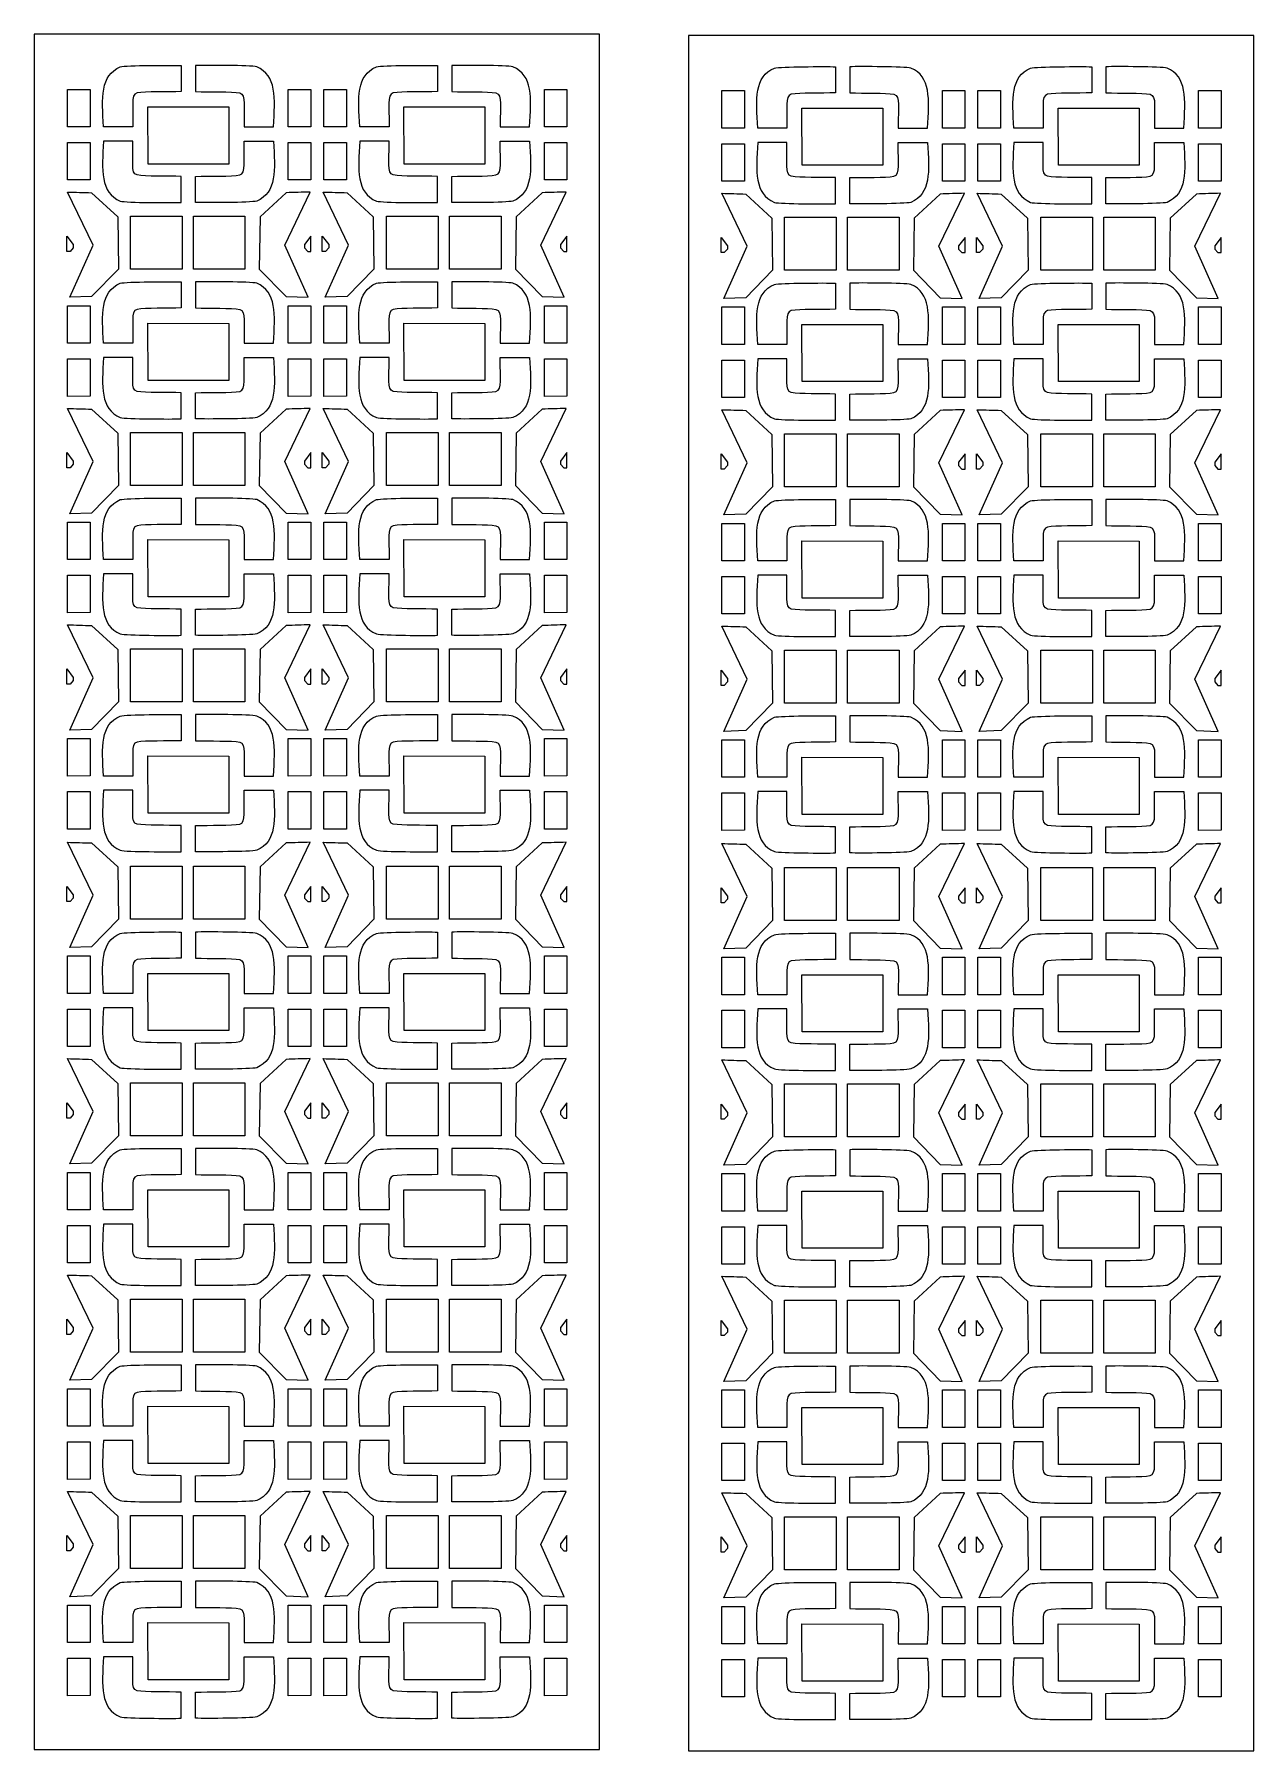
# Model space of a CAD drawing. Header units: centimetres. Extents: x -15.4 to -1.9, y -9.5 to 9.5.
import ezdxf

# ---------------------------------------------------------------- set-up
doc = ezdxf.new("R2010")
doc.units = ezdxf.units.CM
doc.header["$MEASUREMENT"] = 0
doc.layers.add('layer 1', color=7, linetype='Continuous')

msp = doc.modelspace()

# ---------------------------------------------------------------- linework, layer by layer
at = {"layer": 'layer 1', "color": 250, "lineweight": 9}
msp.add_open_spline([(-15.35905, 9.51398), (-15.35905, 9.51398), (-9.09792, 9.51398), (-9.09792, 9.51398), (-9.09792, 9.51398), (-9.09792, 9.51398), (-9.09792, -9.48601), (-9.09792, -9.48601), (-9.09792, -9.48601), (-9.09792, -9.48601), (-15.35905, -9.48601), (-15.35905, -9.48601), (-15.35905, -9.48601), (-15.35905, -9.48601), (-15.35905, 9.51398), (-15.35905, 9.51398)], degree=3, knots=[0, 0, 0, 0, 0.2, 0.2, 0.2, 0.2, 0.4, 0.4, 0.4, 0.4, 0.6, 0.6, 0.6, 0.6, 1, 1, 1, 1], dxfattribs=at)
at = {"layer": 'layer 1', "color": 7, "lineweight": 9}
for points, knots in [([(-8.11195, 9.49999), (-8.11195, 9.49999), (-1.85082, 9.49999), (-1.85082, 9.49999), (-1.85082, 9.49999), (-1.85082, 9.49999), (-1.85082, -9.5), (-1.85082, -9.5), (-1.85082, -9.5), (-1.85082, -9.5), (-8.11195, -9.5), (-8.11195, -9.5), (-8.11195, -9.5), (-8.11195, -9.5), (-8.11195, 9.49999), (-8.11195, 9.49999)], [0, 0, 0, 0, 0.2, 0.2, 0.2, 0.2, 0.4, 0.4, 0.4, 0.4, 0.6, 0.6, 0.6, 0.6, 1, 1, 1, 1]), ([(-6.4834, 9.15533), (-6.60171, 9.15723), (-7.09015, 9.15762), (-7.1606, 9.13966), (-7.1606, 9.13966), (-7.38208, 9.04521), (-7.36514, 8.79984), (-7.34546, 8.47452), (-7.34546, 8.47452), (-7.34546, 8.47452), (-7.0209, 8.47464), (-7.0209, 8.47464), (-7.0209, 8.47464), (-7.0209, 8.47464), (-7.02158, 8.73857), (-7.02158, 8.73857), (-7.02158, 8.73857), (-7.02171, 8.79699), (-7.01173, 8.84253), (-6.97292, 8.85002), (-6.97292, 8.85002), (-6.88068, 8.86785), (-6.63995, 8.86047), (-6.4834, 8.86569), (-6.4834, 8.86569), (-6.4834, 8.86569), (-6.4834, 9.15533), (-6.4834, 9.15533)], [0, 0, 0, 0, 0.125, 0.125, 0.125, 0.125, 0.25, 0.25, 0.25, 0.25, 0.375, 0.375, 0.375, 0.375, 0.5, 0.5, 0.5, 0.5, 0.625, 0.625, 0.625, 0.625, 0.75, 0.75, 0.75, 0.75, 1, 1, 1, 1]), ([(-6.3253, 9.15533), (-6.20698, 9.15723), (-5.71855, 9.15762), (-5.6481, 9.13966), (-5.6481, 9.13966), (-5.42661, 9.04521), (-5.44356, 8.79984), (-5.46324, 8.47452), (-5.46324, 8.47452), (-5.46324, 8.47452), (-5.7878, 8.47464), (-5.7878, 8.47464), (-5.7878, 8.47464), (-5.7878, 8.47464), (-5.78711, 8.73857), (-5.78711, 8.73857), (-5.78711, 8.73857), (-5.78698, 8.79699), (-5.79697, 8.84253), (-5.83577, 8.85002), (-5.83577, 8.85002), (-5.92801, 8.86785), (-6.16875, 8.86047), (-6.3253, 8.86569), (-6.3253, 8.86569), (-6.3253, 8.86569), (-6.3253, 9.15533), (-6.3253, 9.15533)], [0, 0, 0, 0, 0.125, 0.125, 0.125, 0.125, 0.25, 0.25, 0.25, 0.25, 0.375, 0.375, 0.375, 0.375, 0.5, 0.5, 0.5, 0.5, 0.625, 0.625, 0.625, 0.625, 0.75, 0.75, 0.75, 0.75, 1, 1, 1, 1]), ([(-3.64528, 9.15533), (-3.7636, 9.15723), (-4.25203, 9.15762), (-4.32248, 9.13966), (-4.32248, 9.13966), (-4.54397, 9.04521), (-4.52702, 8.79984), (-4.50735, 8.47452), (-4.50735, 8.47452), (-4.50735, 8.47452), (-4.18278, 8.47464), (-4.18278, 8.47464), (-4.18278, 8.47464), (-4.18278, 8.47464), (-4.18347, 8.73857), (-4.18347, 8.73857), (-4.18347, 8.73857), (-4.1836, 8.79699), (-4.17361, 8.84253), (-4.13481, 8.85002), (-4.13481, 8.85002), (-4.04257, 8.86785), (-3.80183, 8.86047), (-3.64528, 8.86569), (-3.64528, 8.86569), (-3.64528, 8.86569), (-3.64528, 9.15533), (-3.64528, 9.15533)], [0, 0, 0, 0, 0.125, 0.125, 0.125, 0.125, 0.25, 0.25, 0.25, 0.25, 0.375, 0.375, 0.375, 0.375, 0.5, 0.5, 0.5, 0.5, 0.625, 0.625, 0.625, 0.625, 0.75, 0.75, 0.75, 0.75, 1, 1, 1, 1]), ([(-3.48718, 9.15533), (-3.36887, 9.15723), (-2.88043, 9.15762), (-2.80998, 9.13966), (-2.80998, 9.13966), (-2.5885, 9.04521), (-2.60544, 8.79984), (-2.62512, 8.47452), (-2.62512, 8.47452), (-2.62512, 8.47452), (-2.94968, 8.47464), (-2.94968, 8.47464), (-2.94968, 8.47464), (-2.94968, 8.47464), (-2.949, 8.73857), (-2.949, 8.73857), (-2.949, 8.73857), (-2.94887, 8.79699), (-2.95886, 8.84253), (-2.99766, 8.85002), (-2.99766, 8.85002), (-3.0899, 8.86785), (-3.33064, 8.86047), (-3.48718, 8.86569), (-3.48718, 8.86569), (-3.48718, 8.86569), (-3.48718, 9.15533), (-3.48718, 9.15533)], [0, 0, 0, 0, 0.125, 0.125, 0.125, 0.125, 0.25, 0.25, 0.25, 0.25, 0.375, 0.375, 0.375, 0.375, 0.5, 0.5, 0.5, 0.5, 0.625, 0.625, 0.625, 0.625, 0.75, 0.75, 0.75, 0.75, 1, 1, 1, 1]), ([(-7.74365, 8.47452), (-7.74365, 8.47452), (-7.49322, 8.47549), (-7.49322, 8.47549), (-7.49322, 8.47549), (-7.49322, 8.47549), (-7.49322, 8.89038), (-7.49322, 8.89038), (-7.49322, 8.89038), (-7.49322, 8.89038), (-7.74373, 8.89038), (-7.74373, 8.89038), (-7.74373, 8.89038), (-7.74373, 8.89038), (-7.74365, 8.47452), (-7.74365, 8.47452)], [0, 0, 0, 0, 0.2, 0.2, 0.2, 0.2, 0.4, 0.4, 0.4, 0.4, 0.6, 0.6, 0.6, 0.6, 1, 1, 1, 1]), ([(-5.29975, 8.47452), (-5.29975, 8.47452), (-5.04932, 8.47549), (-5.04932, 8.47549), (-5.04932, 8.47549), (-5.04932, 8.47549), (-5.04932, 8.89038), (-5.04932, 8.89038), (-5.04932, 8.89038), (-5.04932, 8.89038), (-5.29983, 8.89038), (-5.29983, 8.89038), (-5.29983, 8.89038), (-5.29983, 8.89038), (-5.29975, 8.47452), (-5.29975, 8.47452)], [0, 0, 0, 0, 0.2, 0.2, 0.2, 0.2, 0.4, 0.4, 0.4, 0.4, 0.6, 0.6, 0.6, 0.6, 1, 1, 1, 1]), ([(-4.90554, 8.47452), (-4.90554, 8.47452), (-4.65511, 8.47549), (-4.65511, 8.47549), (-4.65511, 8.47549), (-4.65511, 8.47549), (-4.65511, 8.89038), (-4.65511, 8.89038), (-4.65511, 8.89038), (-4.65511, 8.89038), (-4.90561, 8.89038), (-4.90561, 8.89038), (-4.90561, 8.89038), (-4.90561, 8.89038), (-4.90554, 8.47452), (-4.90554, 8.47452)], [0, 0, 0, 0, 0.2, 0.2, 0.2, 0.2, 0.4, 0.4, 0.4, 0.4, 0.6, 0.6, 0.6, 0.6, 1, 1, 1, 1]), ([(-2.46164, 8.47452), (-2.46164, 8.47452), (-2.21121, 8.47549), (-2.21121, 8.47549), (-2.21121, 8.47549), (-2.21121, 8.47549), (-2.21121, 8.89038), (-2.21121, 8.89038), (-2.21121, 8.89038), (-2.21121, 8.89038), (-2.46171, 8.89038), (-2.46171, 8.89038), (-2.46171, 8.89038), (-2.46171, 8.89038), (-2.46164, 8.47452), (-2.46164, 8.47452)], [0, 0, 0, 0, 0.2, 0.2, 0.2, 0.2, 0.4, 0.4, 0.4, 0.4, 0.6, 0.6, 0.6, 0.6, 1, 1, 1, 1]), ([(-6.85568, 8.69666), (-6.85568, 8.69666), (-6.85205, 8.0634), (-6.85205, 8.0634), (-6.85205, 8.0634), (-6.85205, 8.0634), (-5.95883, 8.06331), (-5.95883, 8.06331), (-5.95883, 8.06331), (-5.95883, 8.06331), (-5.95886, 8.69495), (-5.95886, 8.69495), (-5.95886, 8.69495), (-5.95886, 8.69495), (-6.85568, 8.69666), (-6.85568, 8.69666)], [0, 0, 0, 0, 0.2, 0.2, 0.2, 0.2, 0.4, 0.4, 0.4, 0.4, 0.6, 0.6, 0.6, 0.6, 1, 1, 1, 1]), ([(-4.01756, 8.69666), (-4.01756, 8.69666), (-4.01394, 8.0634), (-4.01394, 8.0634), (-4.01394, 8.0634), (-4.01394, 8.0634), (-3.12071, 8.06331), (-3.12071, 8.06331), (-3.12071, 8.06331), (-3.12071, 8.06331), (-3.12075, 8.69495), (-3.12075, 8.69495), (-3.12075, 8.69495), (-3.12075, 8.69495), (-4.01756, 8.69666), (-4.01756, 8.69666)], [0, 0, 0, 0, 0.2, 0.2, 0.2, 0.2, 0.4, 0.4, 0.4, 0.4, 0.6, 0.6, 0.6, 0.6, 1, 1, 1, 1]), ([(-7.74365, 7.88657), (-7.74365, 7.88657), (-7.49322, 7.88753), (-7.49322, 7.88753), (-7.49322, 7.88753), (-7.49322, 7.88753), (-7.49322, 8.30242), (-7.49322, 8.30242), (-7.49322, 8.30242), (-7.49322, 8.30242), (-7.74373, 8.30242), (-7.74373, 8.30242), (-7.74373, 8.30242), (-7.74373, 8.30242), (-7.74365, 7.88657), (-7.74365, 7.88657)], [0, 0, 0, 0, 0.2, 0.2, 0.2, 0.2, 0.4, 0.4, 0.4, 0.4, 0.6, 0.6, 0.6, 0.6, 1, 1, 1, 1]), ([(-6.4834, 7.63643), (-6.60171, 7.63453), (-7.09015, 7.63414), (-7.1606, 7.6521), (-7.1606, 7.6521), (-7.38208, 7.74656), (-7.36514, 7.99192), (-7.34546, 8.31724), (-7.34546, 8.31724), (-7.34546, 8.31724), (-7.0209, 8.31713), (-7.0209, 8.31713), (-7.0209, 8.31713), (-7.0209, 8.31713), (-7.02158, 8.05319), (-7.02158, 8.05319), (-7.02158, 8.05319), (-7.02171, 7.99477), (-7.01173, 7.94923), (-6.97292, 7.94174), (-6.97292, 7.94174), (-6.88068, 7.92391), (-6.63995, 7.93129), (-6.4834, 7.92607), (-6.4834, 7.92607), (-6.4834, 7.92607), (-6.4834, 7.63643), (-6.4834, 7.63643)], [0, 0, 0, 0, 0.125, 0.125, 0.125, 0.125, 0.25, 0.25, 0.25, 0.25, 0.375, 0.375, 0.375, 0.375, 0.5, 0.5, 0.5, 0.5, 0.625, 0.625, 0.625, 0.625, 0.75, 0.75, 0.75, 0.75, 1, 1, 1, 1]), ([(-6.3253, 7.63643), (-6.20698, 7.63453), (-5.71855, 7.63414), (-5.6481, 7.6521), (-5.6481, 7.6521), (-5.42661, 7.74656), (-5.44356, 7.99192), (-5.46324, 8.31724), (-5.46324, 8.31724), (-5.46324, 8.31724), (-5.7878, 8.31713), (-5.7878, 8.31713), (-5.7878, 8.31713), (-5.7878, 8.31713), (-5.78711, 8.05319), (-5.78711, 8.05319), (-5.78711, 8.05319), (-5.78698, 7.99477), (-5.79697, 7.94923), (-5.83577, 7.94174), (-5.83577, 7.94174), (-5.92801, 7.92391), (-6.16875, 7.93129), (-6.3253, 7.92607), (-6.3253, 7.92607), (-6.3253, 7.92607), (-6.3253, 7.63643), (-6.3253, 7.63643)], [0, 0, 0, 0, 0.125, 0.125, 0.125, 0.125, 0.25, 0.25, 0.25, 0.25, 0.375, 0.375, 0.375, 0.375, 0.5, 0.5, 0.5, 0.5, 0.625, 0.625, 0.625, 0.625, 0.75, 0.75, 0.75, 0.75, 1, 1, 1, 1]), ([(-5.29975, 7.88657), (-5.29975, 7.88657), (-5.04932, 7.88753), (-5.04932, 7.88753), (-5.04932, 7.88753), (-5.04932, 7.88753), (-5.04932, 8.30242), (-5.04932, 8.30242), (-5.04932, 8.30242), (-5.04932, 8.30242), (-5.29983, 8.30242), (-5.29983, 8.30242), (-5.29983, 8.30242), (-5.29983, 8.30242), (-5.29975, 7.88657), (-5.29975, 7.88657)], [0, 0, 0, 0, 0.2, 0.2, 0.2, 0.2, 0.4, 0.4, 0.4, 0.4, 0.6, 0.6, 0.6, 0.6, 1, 1, 1, 1]), ([(-4.90554, 7.88657), (-4.90554, 7.88657), (-4.65511, 7.88753), (-4.65511, 7.88753), (-4.65511, 7.88753), (-4.65511, 7.88753), (-4.65511, 8.30242), (-4.65511, 8.30242), (-4.65511, 8.30242), (-4.65511, 8.30242), (-4.90561, 8.30242), (-4.90561, 8.30242), (-4.90561, 8.30242), (-4.90561, 8.30242), (-4.90554, 7.88657), (-4.90554, 7.88657)], [0, 0, 0, 0, 0.2, 0.2, 0.2, 0.2, 0.4, 0.4, 0.4, 0.4, 0.6, 0.6, 0.6, 0.6, 1, 1, 1, 1]), ([(-3.64528, 7.63643), (-3.7636, 7.63453), (-4.25203, 7.63414), (-4.32248, 7.6521), (-4.32248, 7.6521), (-4.54397, 7.74656), (-4.52702, 7.99192), (-4.50735, 8.31724), (-4.50735, 8.31724), (-4.50735, 8.31724), (-4.18278, 8.31713), (-4.18278, 8.31713), (-4.18278, 8.31713), (-4.18278, 8.31713), (-4.18347, 8.05319), (-4.18347, 8.05319), (-4.18347, 8.05319), (-4.1836, 7.99477), (-4.17361, 7.94923), (-4.13481, 7.94174), (-4.13481, 7.94174), (-4.04257, 7.92391), (-3.80183, 7.93129), (-3.64528, 7.92607), (-3.64528, 7.92607), (-3.64528, 7.92607), (-3.64528, 7.63643), (-3.64528, 7.63643)], [0, 0, 0, 0, 0.125, 0.125, 0.125, 0.125, 0.25, 0.25, 0.25, 0.25, 0.375, 0.375, 0.375, 0.375, 0.5, 0.5, 0.5, 0.5, 0.625, 0.625, 0.625, 0.625, 0.75, 0.75, 0.75, 0.75, 1, 1, 1, 1]), ([(-3.48718, 7.63643), (-3.36887, 7.63453), (-2.88043, 7.63414), (-2.80998, 7.6521), (-2.80998, 7.6521), (-2.5885, 7.74656), (-2.60544, 7.99192), (-2.62512, 8.31724), (-2.62512, 8.31724), (-2.62512, 8.31724), (-2.94968, 8.31713), (-2.94968, 8.31713), (-2.94968, 8.31713), (-2.94968, 8.31713), (-2.949, 8.05319), (-2.949, 8.05319), (-2.949, 8.05319), (-2.94887, 7.99477), (-2.95886, 7.94923), (-2.99766, 7.94174), (-2.99766, 7.94174), (-3.0899, 7.92391), (-3.33064, 7.93129), (-3.48718, 7.92607), (-3.48718, 7.92607), (-3.48718, 7.92607), (-3.48718, 7.63643), (-3.48718, 7.63643)], [0, 0, 0, 0, 0.125, 0.125, 0.125, 0.125, 0.25, 0.25, 0.25, 0.25, 0.375, 0.375, 0.375, 0.375, 0.5, 0.5, 0.5, 0.5, 0.625, 0.625, 0.625, 0.625, 0.75, 0.75, 0.75, 0.75, 1, 1, 1, 1]), ([(-2.46164, 7.88657), (-2.46164, 7.88657), (-2.21121, 7.88753), (-2.21121, 7.88753), (-2.21121, 7.88753), (-2.21121, 7.88753), (-2.21121, 8.30242), (-2.21121, 8.30242), (-2.21121, 8.30242), (-2.21121, 8.30242), (-2.46171, 8.30242), (-2.46171, 8.30242), (-2.46171, 8.30242), (-2.46171, 8.30242), (-2.46164, 7.88657), (-2.46164, 7.88657)], [0, 0, 0, 0, 0.2, 0.2, 0.2, 0.2, 0.4, 0.4, 0.4, 0.4, 0.6, 0.6, 0.6, 0.6, 1, 1, 1, 1]), ([(-7.74373, 7.75279), (-7.74373, 7.75279), (-7.46191, 7.16568), (-7.46191, 7.16568), (-7.46191, 7.16568), (-7.46191, 7.16568), (-7.72024, 6.5864), (-7.72024, 6.5864), (-7.72024, 6.5864), (-7.72024, 6.5864), (-7.47757, 6.59422), (-7.47757, 6.59422), (-7.47757, 6.59422), (-7.47757, 6.59422), (-7.18009, 6.89953), (-7.18009, 6.89953), (-7.18009, 6.89953), (-7.18009, 6.89953), (-7.18793, 7.47881), (-7.18793, 7.47881), (-7.18793, 7.47881), (-7.18793, 7.47881), (-7.47757, 7.74496), (-7.47757, 7.74496), (-7.47757, 7.74496), (-7.56628, 7.74757), (-7.65502, 7.75018), (-7.74373, 7.75279)], [0, 0, 0, 0, 0.125, 0.125, 0.125, 0.125, 0.25, 0.25, 0.25, 0.25, 0.375, 0.375, 0.375, 0.375, 0.5, 0.5, 0.5, 0.5, 0.625, 0.625, 0.625, 0.625, 0.75, 0.75, 0.75, 0.75, 1, 1, 1, 1]), ([(-5.05604, 7.75279), (-5.05604, 7.75279), (-5.33785, 7.16568), (-5.33785, 7.16568), (-5.33785, 7.16568), (-5.33785, 7.16568), (-5.07953, 6.5864), (-5.07953, 6.5864), (-5.07953, 6.5864), (-5.07953, 6.5864), (-5.32219, 6.59422), (-5.32219, 6.59422), (-5.32219, 6.59422), (-5.32219, 6.59422), (-5.61967, 6.89953), (-5.61967, 6.89953), (-5.61967, 6.89953), (-5.61967, 6.89953), (-5.61183, 7.47881), (-5.61183, 7.47881), (-5.61183, 7.47881), (-5.61183, 7.47881), (-5.32219, 7.74496), (-5.32219, 7.74496), (-5.32219, 7.74496), (-5.23348, 7.74757), (-5.14474, 7.75018), (-5.05604, 7.75279)], [0, 0, 0, 0, 0.125, 0.125, 0.125, 0.125, 0.25, 0.25, 0.25, 0.25, 0.375, 0.375, 0.375, 0.375, 0.5, 0.5, 0.5, 0.5, 0.625, 0.625, 0.625, 0.625, 0.75, 0.75, 0.75, 0.75, 1, 1, 1, 1]), ([(-4.9139, 7.75279), (-4.9139, 7.75279), (-4.63208, 7.16568), (-4.63208, 7.16568), (-4.63208, 7.16568), (-4.63208, 7.16568), (-4.89041, 6.5864), (-4.89041, 6.5864), (-4.89041, 6.5864), (-4.89041, 6.5864), (-4.64775, 6.59422), (-4.64775, 6.59422), (-4.64775, 6.59422), (-4.64775, 6.59422), (-4.35026, 6.89953), (-4.35026, 6.89953), (-4.35026, 6.89953), (-4.35026, 6.89953), (-4.3581, 7.47881), (-4.3581, 7.47881), (-4.3581, 7.47881), (-4.3581, 7.47881), (-4.64775, 7.74496), (-4.64775, 7.74496), (-4.64775, 7.74496), (-4.73645, 7.74757), (-4.82519, 7.75018), (-4.9139, 7.75279)], [0, 0, 0, 0, 0.125, 0.125, 0.125, 0.125, 0.25, 0.25, 0.25, 0.25, 0.375, 0.375, 0.375, 0.375, 0.5, 0.5, 0.5, 0.5, 0.625, 0.625, 0.625, 0.625, 0.75, 0.75, 0.75, 0.75, 1, 1, 1, 1]), ([(-2.21903, 7.75279), (-2.21903, 7.75279), (-2.50085, 7.16568), (-2.50085, 7.16568), (-2.50085, 7.16568), (-2.50085, 7.16568), (-2.24252, 6.5864), (-2.24252, 6.5864), (-2.24252, 6.5864), (-2.24252, 6.5864), (-2.48518, 6.59422), (-2.48518, 6.59422), (-2.48518, 6.59422), (-2.48518, 6.59422), (-2.78267, 6.89953), (-2.78267, 6.89953), (-2.78267, 6.89953), (-2.78267, 6.89953), (-2.77482, 7.47881), (-2.77482, 7.47881), (-2.77482, 7.47881), (-2.77482, 7.47881), (-2.48518, 7.74496), (-2.48518, 7.74496), (-2.48518, 7.74496), (-2.39648, 7.74757), (-2.30774, 7.75018), (-2.21903, 7.75279)], [0, 0, 0, 0, 0.125, 0.125, 0.125, 0.125, 0.25, 0.25, 0.25, 0.25, 0.375, 0.375, 0.375, 0.375, 0.5, 0.5, 0.5, 0.5, 0.625, 0.625, 0.625, 0.625, 0.75, 0.75, 0.75, 0.75, 1, 1, 1, 1]), ([(-7.04703, 6.89953), (-7.04703, 6.89953), (-6.47557, 6.89953), (-6.47557, 6.89953), (-6.47557, 6.89953), (-6.47557, 6.89953), (-6.47559, 7.48664), (-6.47559, 7.48664), (-6.47559, 7.48664), (-6.47559, 7.48664), (-7.04703, 7.48664), (-7.04703, 7.48664), (-7.04703, 7.48664), (-7.04703, 7.48664), (-7.04703, 7.43966), (-7.04703, 7.43966), (-7.04703, 7.43966), (-7.04703, 7.43966), (-7.04703, 6.89953), (-7.04703, 6.89953)], [0, 0, 0, 0, 0.16666667, 0.16666667, 0.16666667, 0.16666667, 0.33333333, 0.33333333, 0.33333333, 0.33333333, 0.5, 0.5, 0.5, 0.5, 0.66666667, 0.66666667, 0.66666667, 0.66666667, 1, 1, 1, 1]), ([(-6.35017, 6.89953), (-6.35017, 6.89953), (-5.77872, 6.89953), (-5.77872, 6.89953), (-5.77872, 6.89953), (-5.77872, 6.89953), (-5.77873, 7.48664), (-5.77873, 7.48664), (-5.77873, 7.48664), (-5.77873, 7.48664), (-6.35017, 7.48664), (-6.35017, 7.48664), (-6.35017, 7.48664), (-6.35017, 7.48664), (-6.35017, 7.43966), (-6.35017, 7.43966), (-6.35017, 7.43966), (-6.35017, 7.43966), (-6.35017, 6.89953), (-6.35017, 6.89953)], [0, 0, 0, 0, 0.16666667, 0.16666667, 0.16666667, 0.16666667, 0.33333333, 0.33333333, 0.33333333, 0.33333333, 0.5, 0.5, 0.5, 0.5, 0.66666667, 0.66666667, 0.66666667, 0.66666667, 1, 1, 1, 1]), ([(-4.20892, 6.89953), (-4.20892, 6.89953), (-3.63746, 6.89953), (-3.63746, 6.89953), (-3.63746, 6.89953), (-3.63746, 6.89953), (-3.63748, 7.48664), (-3.63748, 7.48664), (-3.63748, 7.48664), (-3.63748, 7.48664), (-4.20892, 7.48664), (-4.20892, 7.48664), (-4.20892, 7.48664), (-4.20892, 7.48664), (-4.20892, 7.43966), (-4.20892, 7.43966), (-4.20892, 7.43966), (-4.20892, 7.43966), (-4.20892, 6.89953), (-4.20892, 6.89953)], [0, 0, 0, 0, 0.16666667, 0.16666667, 0.16666667, 0.16666667, 0.33333333, 0.33333333, 0.33333333, 0.33333333, 0.5, 0.5, 0.5, 0.5, 0.66666667, 0.66666667, 0.66666667, 0.66666667, 1, 1, 1, 1]), ([(-3.51206, 6.89953), (-3.51206, 6.89953), (-2.9406, 6.89953), (-2.9406, 6.89953), (-2.9406, 6.89953), (-2.9406, 6.89953), (-2.94062, 7.48664), (-2.94062, 7.48664), (-2.94062, 7.48664), (-2.94062, 7.48664), (-3.51206, 7.48664), (-3.51206, 7.48664), (-3.51206, 7.48664), (-3.51206, 7.48664), (-3.51206, 7.43966), (-3.51206, 7.43966), (-3.51206, 7.43966), (-3.51206, 7.43966), (-3.51206, 6.89953), (-3.51206, 6.89953)], [0, 0, 0, 0, 0.16666667, 0.16666667, 0.16666667, 0.16666667, 0.33333333, 0.33333333, 0.33333333, 0.33333333, 0.5, 0.5, 0.5, 0.5, 0.66666667, 0.66666667, 0.66666667, 0.66666667, 1, 1, 1, 1]), ([(-7.75137, 7.26384), (-7.75137, 7.26384), (-7.75155, 7.09521), (-7.75155, 7.09521), (-7.75155, 7.09521), (-7.75155, 7.09521), (-7.71667, 7.09521), (-7.71667, 7.09521), (-7.71667, 7.09521), (-7.71667, 7.09521), (-7.68073, 7.13478), (-7.68073, 7.13478), (-7.68073, 7.13478), (-7.68073, 7.13478), (-7.68056, 7.17031), (-7.68056, 7.17031), (-7.68056, 7.17031), (-7.68056, 7.17031), (-7.75137, 7.26384), (-7.75137, 7.26384)], [0, 0, 0, 0, 0.16666667, 0.16666667, 0.16666667, 0.16666667, 0.33333333, 0.33333333, 0.33333333, 0.33333333, 0.5, 0.5, 0.5, 0.5, 0.66666667, 0.66666667, 0.66666667, 0.66666667, 1, 1, 1, 1]), ([(-5.0484, 7.26384), (-5.0484, 7.26384), (-5.04821, 7.09521), (-5.04821, 7.09521), (-5.04821, 7.09521), (-5.04821, 7.09521), (-5.0831, 7.09521), (-5.0831, 7.09521), (-5.0831, 7.09521), (-5.0831, 7.09521), (-5.11903, 7.13478), (-5.11903, 7.13478), (-5.11903, 7.13478), (-5.11903, 7.13478), (-5.1192, 7.17031), (-5.1192, 7.17031), (-5.1192, 7.17031), (-5.1192, 7.17031), (-5.0484, 7.26384), (-5.0484, 7.26384)], [0, 0, 0, 0, 0.16666667, 0.16666667, 0.16666667, 0.16666667, 0.33333333, 0.33333333, 0.33333333, 0.33333333, 0.5, 0.5, 0.5, 0.5, 0.66666667, 0.66666667, 0.66666667, 0.66666667, 1, 1, 1, 1]), ([(-4.92154, 7.26384), (-4.92154, 7.26384), (-4.92172, 7.09521), (-4.92172, 7.09521), (-4.92172, 7.09521), (-4.92172, 7.09521), (-4.88684, 7.09521), (-4.88684, 7.09521), (-4.88684, 7.09521), (-4.88684, 7.09521), (-4.8509, 7.13478), (-4.8509, 7.13478), (-4.8509, 7.13478), (-4.8509, 7.13478), (-4.85073, 7.17031), (-4.85073, 7.17031), (-4.85073, 7.17031), (-4.85073, 7.17031), (-4.92154, 7.26384), (-4.92154, 7.26384)], [0, 0, 0, 0, 0.16666667, 0.16666667, 0.16666667, 0.16666667, 0.33333333, 0.33333333, 0.33333333, 0.33333333, 0.5, 0.5, 0.5, 0.5, 0.66666667, 0.66666667, 0.66666667, 0.66666667, 1, 1, 1, 1]), ([(-2.21139, 7.26384), (-2.21139, 7.26384), (-2.21121, 7.09521), (-2.21121, 7.09521), (-2.21121, 7.09521), (-2.21121, 7.09521), (-2.24609, 7.09521), (-2.24609, 7.09521), (-2.24609, 7.09521), (-2.24609, 7.09521), (-2.28203, 7.13478), (-2.28203, 7.13478), (-2.28203, 7.13478), (-2.28203, 7.13478), (-2.28219, 7.17031), (-2.28219, 7.17031), (-2.28219, 7.17031), (-2.28219, 7.17031), (-2.21139, 7.26384), (-2.21139, 7.26384)], [0, 0, 0, 0, 0.16666667, 0.16666667, 0.16666667, 0.16666667, 0.33333333, 0.33333333, 0.33333333, 0.33333333, 0.5, 0.5, 0.5, 0.5, 0.66666667, 0.66666667, 0.66666667, 0.66666667, 1, 1, 1, 1]), ([(-6.4834, 6.75826), (-6.60171, 6.76017), (-7.09015, 6.76055), (-7.1606, 6.7426), (-7.1606, 6.7426), (-7.38208, 6.64814), (-7.36514, 6.40278), (-7.34546, 6.07746), (-7.34546, 6.07746), (-7.34546, 6.07746), (-7.0209, 6.07757), (-7.0209, 6.07757), (-7.0209, 6.07757), (-7.0209, 6.07757), (-7.02158, 6.3415), (-7.02158, 6.3415), (-7.02158, 6.3415), (-7.02171, 6.39993), (-7.01173, 6.44546), (-6.97292, 6.45295), (-6.97292, 6.45295), (-6.88068, 6.47078), (-6.63995, 6.4634), (-6.4834, 6.46862), (-6.4834, 6.46862), (-6.4834, 6.46862), (-6.4834, 6.75826), (-6.4834, 6.75826)], [0, 0, 0, 0, 0.125, 0.125, 0.125, 0.125, 0.25, 0.25, 0.25, 0.25, 0.375, 0.375, 0.375, 0.375, 0.5, 0.5, 0.5, 0.5, 0.625, 0.625, 0.625, 0.625, 0.75, 0.75, 0.75, 0.75, 1, 1, 1, 1]), ([(-6.3253, 6.75826), (-6.20698, 6.76017), (-5.71855, 6.76055), (-5.6481, 6.7426), (-5.6481, 6.7426), (-5.42661, 6.64814), (-5.44356, 6.40278), (-5.46324, 6.07746), (-5.46324, 6.07746), (-5.46324, 6.07746), (-5.7878, 6.07757), (-5.7878, 6.07757), (-5.7878, 6.07757), (-5.7878, 6.07757), (-5.78711, 6.3415), (-5.78711, 6.3415), (-5.78711, 6.3415), (-5.78698, 6.39993), (-5.79697, 6.44546), (-5.83577, 6.45295), (-5.83577, 6.45295), (-5.92801, 6.47078), (-6.16875, 6.4634), (-6.3253, 6.46862), (-6.3253, 6.46862), (-6.3253, 6.46862), (-6.3253, 6.75826), (-6.3253, 6.75826)], [0, 0, 0, 0, 0.125, 0.125, 0.125, 0.125, 0.25, 0.25, 0.25, 0.25, 0.375, 0.375, 0.375, 0.375, 0.5, 0.5, 0.5, 0.5, 0.625, 0.625, 0.625, 0.625, 0.75, 0.75, 0.75, 0.75, 1, 1, 1, 1]), ([(-3.64528, 6.75826), (-3.7636, 6.76017), (-4.25203, 6.76055), (-4.32248, 6.7426), (-4.32248, 6.7426), (-4.54397, 6.64814), (-4.52702, 6.40278), (-4.50735, 6.07746), (-4.50735, 6.07746), (-4.50735, 6.07746), (-4.18278, 6.07757), (-4.18278, 6.07757), (-4.18278, 6.07757), (-4.18278, 6.07757), (-4.18347, 6.3415), (-4.18347, 6.3415), (-4.18347, 6.3415), (-4.1836, 6.39993), (-4.17361, 6.44546), (-4.13481, 6.45295), (-4.13481, 6.45295), (-4.04257, 6.47078), (-3.80183, 6.4634), (-3.64528, 6.46862), (-3.64528, 6.46862), (-3.64528, 6.46862), (-3.64528, 6.75826), (-3.64528, 6.75826)], [0, 0, 0, 0, 0.125, 0.125, 0.125, 0.125, 0.25, 0.25, 0.25, 0.25, 0.375, 0.375, 0.375, 0.375, 0.5, 0.5, 0.5, 0.5, 0.625, 0.625, 0.625, 0.625, 0.75, 0.75, 0.75, 0.75, 1, 1, 1, 1]), ([(-3.48718, 6.75826), (-3.36887, 6.76017), (-2.88043, 6.76055), (-2.80998, 6.7426), (-2.80998, 6.7426), (-2.5885, 6.64814), (-2.60544, 6.40278), (-2.62512, 6.07746), (-2.62512, 6.07746), (-2.62512, 6.07746), (-2.94968, 6.07757), (-2.94968, 6.07757), (-2.94968, 6.07757), (-2.94968, 6.07757), (-2.949, 6.3415), (-2.949, 6.3415), (-2.949, 6.3415), (-2.94887, 6.39993), (-2.95886, 6.44546), (-2.99766, 6.45295), (-2.99766, 6.45295), (-3.0899, 6.47078), (-3.33064, 6.4634), (-3.48718, 6.46862), (-3.48718, 6.46862), (-3.48718, 6.46862), (-3.48718, 6.75826), (-3.48718, 6.75826)], [0, 0, 0, 0, 0.125, 0.125, 0.125, 0.125, 0.25, 0.25, 0.25, 0.25, 0.375, 0.375, 0.375, 0.375, 0.5, 0.5, 0.5, 0.5, 0.625, 0.625, 0.625, 0.625, 0.75, 0.75, 0.75, 0.75, 1, 1, 1, 1]), ([(-7.74365, 6.07746), (-7.74365, 6.07746), (-7.49322, 6.07842), (-7.49322, 6.07842), (-7.49322, 6.07842), (-7.49322, 6.07842), (-7.49322, 6.49331), (-7.49322, 6.49331), (-7.49322, 6.49331), (-7.49322, 6.49331), (-7.74373, 6.49331), (-7.74373, 6.49331), (-7.74373, 6.49331), (-7.74373, 6.49331), (-7.74365, 6.07746), (-7.74365, 6.07746)], [0, 0, 0, 0, 0.2, 0.2, 0.2, 0.2, 0.4, 0.4, 0.4, 0.4, 0.6, 0.6, 0.6, 0.6, 1, 1, 1, 1]), ([(-5.29975, 6.07746), (-5.29975, 6.07746), (-5.04932, 6.07842), (-5.04932, 6.07842), (-5.04932, 6.07842), (-5.04932, 6.07842), (-5.04932, 6.49331), (-5.04932, 6.49331), (-5.04932, 6.49331), (-5.04932, 6.49331), (-5.29983, 6.49331), (-5.29983, 6.49331), (-5.29983, 6.49331), (-5.29983, 6.49331), (-5.29975, 6.07746), (-5.29975, 6.07746)], [0, 0, 0, 0, 0.2, 0.2, 0.2, 0.2, 0.4, 0.4, 0.4, 0.4, 0.6, 0.6, 0.6, 0.6, 1, 1, 1, 1]), ([(-4.90554, 6.07746), (-4.90554, 6.07746), (-4.65511, 6.07842), (-4.65511, 6.07842), (-4.65511, 6.07842), (-4.65511, 6.07842), (-4.65511, 6.49331), (-4.65511, 6.49331), (-4.65511, 6.49331), (-4.65511, 6.49331), (-4.90561, 6.49331), (-4.90561, 6.49331), (-4.90561, 6.49331), (-4.90561, 6.49331), (-4.90554, 6.07746), (-4.90554, 6.07746)], [0, 0, 0, 0, 0.2, 0.2, 0.2, 0.2, 0.4, 0.4, 0.4, 0.4, 0.6, 0.6, 0.6, 0.6, 1, 1, 1, 1]), ([(-2.46164, 6.07746), (-2.46164, 6.07746), (-2.21121, 6.07842), (-2.21121, 6.07842), (-2.21121, 6.07842), (-2.21121, 6.07842), (-2.21121, 6.49331), (-2.21121, 6.49331), (-2.21121, 6.49331), (-2.21121, 6.49331), (-2.46171, 6.49331), (-2.46171, 6.49331), (-2.46171, 6.49331), (-2.46171, 6.49331), (-2.46164, 6.07746), (-2.46164, 6.07746)], [0, 0, 0, 0, 0.2, 0.2, 0.2, 0.2, 0.4, 0.4, 0.4, 0.4, 0.6, 0.6, 0.6, 0.6, 1, 1, 1, 1]), ([(-6.85568, 6.29959), (-6.85568, 6.29959), (-6.85205, 5.66634), (-6.85205, 5.66634), (-6.85205, 5.66634), (-6.85205, 5.66634), (-5.95883, 5.66624), (-5.95883, 5.66624), (-5.95883, 5.66624), (-5.95883, 5.66624), (-5.95886, 6.29789), (-5.95886, 6.29789), (-5.95886, 6.29789), (-5.95886, 6.29789), (-6.85568, 6.29959), (-6.85568, 6.29959)], [0, 0, 0, 0, 0.2, 0.2, 0.2, 0.2, 0.4, 0.4, 0.4, 0.4, 0.6, 0.6, 0.6, 0.6, 1, 1, 1, 1]), ([(-4.01756, 6.29959), (-4.01756, 6.29959), (-4.01394, 5.66634), (-4.01394, 5.66634), (-4.01394, 5.66634), (-4.01394, 5.66634), (-3.12071, 5.66624), (-3.12071, 5.66624), (-3.12071, 5.66624), (-3.12071, 5.66624), (-3.12075, 6.29789), (-3.12075, 6.29789), (-3.12075, 6.29789), (-3.12075, 6.29789), (-4.01756, 6.29959), (-4.01756, 6.29959)], [0, 0, 0, 0, 0.2, 0.2, 0.2, 0.2, 0.4, 0.4, 0.4, 0.4, 0.6, 0.6, 0.6, 0.6, 1, 1, 1, 1]), ([(-7.74365, 5.4895), (-7.74365, 5.4895), (-7.49322, 5.49046), (-7.49322, 5.49046), (-7.49322, 5.49046), (-7.49322, 5.49046), (-7.49322, 5.90535), (-7.49322, 5.90535), (-7.49322, 5.90535), (-7.49322, 5.90535), (-7.74373, 5.90535), (-7.74373, 5.90535), (-7.74373, 5.90535), (-7.74373, 5.90535), (-7.74365, 5.4895), (-7.74365, 5.4895)], [0, 0, 0, 0, 0.2, 0.2, 0.2, 0.2, 0.4, 0.4, 0.4, 0.4, 0.6, 0.6, 0.6, 0.6, 1, 1, 1, 1]), ([(-6.4834, 5.23936), (-6.60171, 5.23746), (-7.09015, 5.23707), (-7.1606, 5.25503), (-7.1606, 5.25503), (-7.38208, 5.34949), (-7.36514, 5.59485), (-7.34546, 5.92017), (-7.34546, 5.92017), (-7.34546, 5.92017), (-7.0209, 5.92006), (-7.0209, 5.92006), (-7.0209, 5.92006), (-7.0209, 5.92006), (-7.02158, 5.65613), (-7.02158, 5.65613), (-7.02158, 5.65613), (-7.02171, 5.5977), (-7.01173, 5.55216), (-6.97292, 5.54467), (-6.97292, 5.54467), (-6.88068, 5.52684), (-6.63995, 5.53422), (-6.4834, 5.52901), (-6.4834, 5.52901), (-6.4834, 5.52901), (-6.4834, 5.23936), (-6.4834, 5.23936)], [0, 0, 0, 0, 0.125, 0.125, 0.125, 0.125, 0.25, 0.25, 0.25, 0.25, 0.375, 0.375, 0.375, 0.375, 0.5, 0.5, 0.5, 0.5, 0.625, 0.625, 0.625, 0.625, 0.75, 0.75, 0.75, 0.75, 1, 1, 1, 1]), ([(-6.3253, 5.23936), (-6.20698, 5.23746), (-5.71855, 5.23707), (-5.6481, 5.25503), (-5.6481, 5.25503), (-5.42661, 5.34949), (-5.44356, 5.59485), (-5.46324, 5.92017), (-5.46324, 5.92017), (-5.46324, 5.92017), (-5.7878, 5.92006), (-5.7878, 5.92006), (-5.7878, 5.92006), (-5.7878, 5.92006), (-5.78711, 5.65613), (-5.78711, 5.65613), (-5.78711, 5.65613), (-5.78698, 5.5977), (-5.79697, 5.55216), (-5.83577, 5.54467), (-5.83577, 5.54467), (-5.92801, 5.52684), (-6.16875, 5.53422), (-6.3253, 5.52901), (-6.3253, 5.52901), (-6.3253, 5.52901), (-6.3253, 5.23936), (-6.3253, 5.23936)], [0, 0, 0, 0, 0.125, 0.125, 0.125, 0.125, 0.25, 0.25, 0.25, 0.25, 0.375, 0.375, 0.375, 0.375, 0.5, 0.5, 0.5, 0.5, 0.625, 0.625, 0.625, 0.625, 0.75, 0.75, 0.75, 0.75, 1, 1, 1, 1]), ([(-5.29975, 5.4895), (-5.29975, 5.4895), (-5.04932, 5.49046), (-5.04932, 5.49046), (-5.04932, 5.49046), (-5.04932, 5.49046), (-5.04932, 5.90535), (-5.04932, 5.90535), (-5.04932, 5.90535), (-5.04932, 5.90535), (-5.29983, 5.90535), (-5.29983, 5.90535), (-5.29983, 5.90535), (-5.29983, 5.90535), (-5.29975, 5.4895), (-5.29975, 5.4895)], [0, 0, 0, 0, 0.2, 0.2, 0.2, 0.2, 0.4, 0.4, 0.4, 0.4, 0.6, 0.6, 0.6, 0.6, 1, 1, 1, 1]), ([(-4.90554, 5.4895), (-4.90554, 5.4895), (-4.65511, 5.49046), (-4.65511, 5.49046), (-4.65511, 5.49046), (-4.65511, 5.49046), (-4.65511, 5.90535), (-4.65511, 5.90535), (-4.65511, 5.90535), (-4.65511, 5.90535), (-4.90561, 5.90535), (-4.90561, 5.90535), (-4.90561, 5.90535), (-4.90561, 5.90535), (-4.90554, 5.4895), (-4.90554, 5.4895)], [0, 0, 0, 0, 0.2, 0.2, 0.2, 0.2, 0.4, 0.4, 0.4, 0.4, 0.6, 0.6, 0.6, 0.6, 1, 1, 1, 1]), ([(-3.64528, 5.23936), (-3.7636, 5.23746), (-4.25203, 5.23707), (-4.32248, 5.25503), (-4.32248, 5.25503), (-4.54397, 5.34949), (-4.52702, 5.59485), (-4.50735, 5.92017), (-4.50735, 5.92017), (-4.50735, 5.92017), (-4.18278, 5.92006), (-4.18278, 5.92006), (-4.18278, 5.92006), (-4.18278, 5.92006), (-4.18347, 5.65613), (-4.18347, 5.65613), (-4.18347, 5.65613), (-4.1836, 5.5977), (-4.17361, 5.55216), (-4.13481, 5.54467), (-4.13481, 5.54467), (-4.04257, 5.52684), (-3.80183, 5.53422), (-3.64528, 5.52901), (-3.64528, 5.52901), (-3.64528, 5.52901), (-3.64528, 5.23936), (-3.64528, 5.23936)], [0, 0, 0, 0, 0.125, 0.125, 0.125, 0.125, 0.25, 0.25, 0.25, 0.25, 0.375, 0.375, 0.375, 0.375, 0.5, 0.5, 0.5, 0.5, 0.625, 0.625, 0.625, 0.625, 0.75, 0.75, 0.75, 0.75, 1, 1, 1, 1]), ([(-3.48718, 5.23936), (-3.36887, 5.23746), (-2.88043, 5.23707), (-2.80998, 5.25503), (-2.80998, 5.25503), (-2.5885, 5.34949), (-2.60544, 5.59485), (-2.62512, 5.92017), (-2.62512, 5.92017), (-2.62512, 5.92017), (-2.94968, 5.92006), (-2.94968, 5.92006), (-2.94968, 5.92006), (-2.94968, 5.92006), (-2.949, 5.65613), (-2.949, 5.65613), (-2.949, 5.65613), (-2.94887, 5.5977), (-2.95886, 5.55216), (-2.99766, 5.54467), (-2.99766, 5.54467), (-3.0899, 5.52684), (-3.33064, 5.53422), (-3.48718, 5.52901), (-3.48718, 5.52901), (-3.48718, 5.52901), (-3.48718, 5.23936), (-3.48718, 5.23936)], [0, 0, 0, 0, 0.125, 0.125, 0.125, 0.125, 0.25, 0.25, 0.25, 0.25, 0.375, 0.375, 0.375, 0.375, 0.5, 0.5, 0.5, 0.5, 0.625, 0.625, 0.625, 0.625, 0.75, 0.75, 0.75, 0.75, 1, 1, 1, 1]), ([(-2.46164, 5.4895), (-2.46164, 5.4895), (-2.21121, 5.49046), (-2.21121, 5.49046), (-2.21121, 5.49046), (-2.21121, 5.49046), (-2.21121, 5.90535), (-2.21121, 5.90535), (-2.21121, 5.90535), (-2.21121, 5.90535), (-2.46171, 5.90535), (-2.46171, 5.90535), (-2.46171, 5.90535), (-2.46171, 5.90535), (-2.46164, 5.4895), (-2.46164, 5.4895)], [0, 0, 0, 0, 0.2, 0.2, 0.2, 0.2, 0.4, 0.4, 0.4, 0.4, 0.6, 0.6, 0.6, 0.6, 1, 1, 1, 1]), ([(-7.74373, 5.35555), (-7.74373, 5.35555), (-7.46191, 4.76845), (-7.46191, 4.76845), (-7.46191, 4.76845), (-7.46191, 4.76845), (-7.72024, 4.18917), (-7.72024, 4.18917), (-7.72024, 4.18917), (-7.72024, 4.18917), (-7.47757, 4.19699), (-7.47757, 4.19699), (-7.47757, 4.19699), (-7.47757, 4.19699), (-7.18009, 4.5023), (-7.18009, 4.5023), (-7.18009, 4.5023), (-7.18009, 4.5023), (-7.18793, 5.08158), (-7.18793, 5.08158), (-7.18793, 5.08158), (-7.18793, 5.08158), (-7.47757, 5.34773), (-7.47757, 5.34773), (-7.47757, 5.34773), (-7.56628, 5.35034), (-7.65502, 5.35295), (-7.74373, 5.35555)], [0, 0, 0, 0, 0.125, 0.125, 0.125, 0.125, 0.25, 0.25, 0.25, 0.25, 0.375, 0.375, 0.375, 0.375, 0.5, 0.5, 0.5, 0.5, 0.625, 0.625, 0.625, 0.625, 0.75, 0.75, 0.75, 0.75, 1, 1, 1, 1]), ([(-5.05604, 5.35555), (-5.05604, 5.35555), (-5.33785, 4.76845), (-5.33785, 4.76845), (-5.33785, 4.76845), (-5.33785, 4.76845), (-5.07953, 4.18917), (-5.07953, 4.18917), (-5.07953, 4.18917), (-5.07953, 4.18917), (-5.32219, 4.19699), (-5.32219, 4.19699), (-5.32219, 4.19699), (-5.32219, 4.19699), (-5.61967, 4.5023), (-5.61967, 4.5023), (-5.61967, 4.5023), (-5.61967, 4.5023), (-5.61183, 5.08158), (-5.61183, 5.08158), (-5.61183, 5.08158), (-5.61183, 5.08158), (-5.32219, 5.34773), (-5.32219, 5.34773), (-5.32219, 5.34773), (-5.23348, 5.35034), (-5.14474, 5.35295), (-5.05604, 5.35555)], [0, 0, 0, 0, 0.125, 0.125, 0.125, 0.125, 0.25, 0.25, 0.25, 0.25, 0.375, 0.375, 0.375, 0.375, 0.5, 0.5, 0.5, 0.5, 0.625, 0.625, 0.625, 0.625, 0.75, 0.75, 0.75, 0.75, 1, 1, 1, 1]), ([(-4.9139, 5.35555), (-4.9139, 5.35555), (-4.63208, 4.76845), (-4.63208, 4.76845), (-4.63208, 4.76845), (-4.63208, 4.76845), (-4.89041, 4.18917), (-4.89041, 4.18917), (-4.89041, 4.18917), (-4.89041, 4.18917), (-4.64775, 4.19699), (-4.64775, 4.19699), (-4.64775, 4.19699), (-4.64775, 4.19699), (-4.35026, 4.5023), (-4.35026, 4.5023), (-4.35026, 4.5023), (-4.35026, 4.5023), (-4.3581, 5.08158), (-4.3581, 5.08158), (-4.3581, 5.08158), (-4.3581, 5.08158), (-4.64775, 5.34773), (-4.64775, 5.34773), (-4.64775, 5.34773), (-4.73645, 5.35034), (-4.82519, 5.35295), (-4.9139, 5.35555)], [0, 0, 0, 0, 0.125, 0.125, 0.125, 0.125, 0.25, 0.25, 0.25, 0.25, 0.375, 0.375, 0.375, 0.375, 0.5, 0.5, 0.5, 0.5, 0.625, 0.625, 0.625, 0.625, 0.75, 0.75, 0.75, 0.75, 1, 1, 1, 1]), ([(-2.21903, 5.35555), (-2.21903, 5.35555), (-2.50085, 4.76845), (-2.50085, 4.76845), (-2.50085, 4.76845), (-2.50085, 4.76845), (-2.24252, 4.18917), (-2.24252, 4.18917), (-2.24252, 4.18917), (-2.24252, 4.18917), (-2.48518, 4.19699), (-2.48518, 4.19699), (-2.48518, 4.19699), (-2.48518, 4.19699), (-2.78267, 4.5023), (-2.78267, 4.5023), (-2.78267, 4.5023), (-2.78267, 4.5023), (-2.77482, 5.08158), (-2.77482, 5.08158), (-2.77482, 5.08158), (-2.77482, 5.08158), (-2.48518, 5.34773), (-2.48518, 5.34773), (-2.48518, 5.34773), (-2.39648, 5.35034), (-2.30774, 5.35295), (-2.21903, 5.35555)], [0, 0, 0, 0, 0.125, 0.125, 0.125, 0.125, 0.25, 0.25, 0.25, 0.25, 0.375, 0.375, 0.375, 0.375, 0.5, 0.5, 0.5, 0.5, 0.625, 0.625, 0.625, 0.625, 0.75, 0.75, 0.75, 0.75, 1, 1, 1, 1]), ([(-7.04703, 4.5023), (-7.04703, 4.5023), (-6.47557, 4.5023), (-6.47557, 4.5023), (-6.47557, 4.5023), (-6.47557, 4.5023), (-6.47559, 5.0894), (-6.47559, 5.0894), (-6.47559, 5.0894), (-6.47559, 5.0894), (-7.04703, 5.0894), (-7.04703, 5.0894), (-7.04703, 5.0894), (-7.04703, 5.0894), (-7.04703, 5.04242), (-7.04703, 5.04242), (-7.04703, 5.04242), (-7.04703, 5.04242), (-7.04703, 4.5023), (-7.04703, 4.5023)], [0, 0, 0, 0, 0.16666667, 0.16666667, 0.16666667, 0.16666667, 0.33333333, 0.33333333, 0.33333333, 0.33333333, 0.5, 0.5, 0.5, 0.5, 0.66666667, 0.66666667, 0.66666667, 0.66666667, 1, 1, 1, 1]), ([(-6.35017, 4.5023), (-6.35017, 4.5023), (-5.77872, 4.5023), (-5.77872, 4.5023), (-5.77872, 4.5023), (-5.77872, 4.5023), (-5.77873, 5.0894), (-5.77873, 5.0894), (-5.77873, 5.0894), (-5.77873, 5.0894), (-6.35017, 5.0894), (-6.35017, 5.0894), (-6.35017, 5.0894), (-6.35017, 5.0894), (-6.35017, 5.04242), (-6.35017, 5.04242), (-6.35017, 5.04242), (-6.35017, 5.04242), (-6.35017, 4.5023), (-6.35017, 4.5023)], [0, 0, 0, 0, 0.16666667, 0.16666667, 0.16666667, 0.16666667, 0.33333333, 0.33333333, 0.33333333, 0.33333333, 0.5, 0.5, 0.5, 0.5, 0.66666667, 0.66666667, 0.66666667, 0.66666667, 1, 1, 1, 1]), ([(-4.20892, 4.5023), (-4.20892, 4.5023), (-3.63746, 4.5023), (-3.63746, 4.5023), (-3.63746, 4.5023), (-3.63746, 4.5023), (-3.63748, 5.0894), (-3.63748, 5.0894), (-3.63748, 5.0894), (-3.63748, 5.0894), (-4.20892, 5.0894), (-4.20892, 5.0894), (-4.20892, 5.0894), (-4.20892, 5.0894), (-4.20892, 5.04242), (-4.20892, 5.04242), (-4.20892, 5.04242), (-4.20892, 5.04242), (-4.20892, 4.5023), (-4.20892, 4.5023)], [0, 0, 0, 0, 0.16666667, 0.16666667, 0.16666667, 0.16666667, 0.33333333, 0.33333333, 0.33333333, 0.33333333, 0.5, 0.5, 0.5, 0.5, 0.66666667, 0.66666667, 0.66666667, 0.66666667, 1, 1, 1, 1]), ([(-3.51206, 4.5023), (-3.51206, 4.5023), (-2.9406, 4.5023), (-2.9406, 4.5023), (-2.9406, 4.5023), (-2.9406, 4.5023), (-2.94062, 5.0894), (-2.94062, 5.0894), (-2.94062, 5.0894), (-2.94062, 5.0894), (-3.51206, 5.0894), (-3.51206, 5.0894), (-3.51206, 5.0894), (-3.51206, 5.0894), (-3.51206, 5.04242), (-3.51206, 5.04242), (-3.51206, 5.04242), (-3.51206, 5.04242), (-3.51206, 4.5023), (-3.51206, 4.5023)], [0, 0, 0, 0, 0.16666667, 0.16666667, 0.16666667, 0.16666667, 0.33333333, 0.33333333, 0.33333333, 0.33333333, 0.5, 0.5, 0.5, 0.5, 0.66666667, 0.66666667, 0.66666667, 0.66666667, 1, 1, 1, 1]), ([(-7.75137, 4.8666), (-7.75137, 4.8666), (-7.75155, 4.69798), (-7.75155, 4.69798), (-7.75155, 4.69798), (-7.75155, 4.69798), (-7.71667, 4.69798), (-7.71667, 4.69798), (-7.71667, 4.69798), (-7.71667, 4.69798), (-7.68073, 4.73754), (-7.68073, 4.73754), (-7.68073, 4.73754), (-7.68073, 4.73754), (-7.68056, 4.77307), (-7.68056, 4.77307), (-7.68056, 4.77307), (-7.68056, 4.77307), (-7.75137, 4.8666), (-7.75137, 4.8666)], [0, 0, 0, 0, 0.16666667, 0.16666667, 0.16666667, 0.16666667, 0.33333333, 0.33333333, 0.33333333, 0.33333333, 0.5, 0.5, 0.5, 0.5, 0.66666667, 0.66666667, 0.66666667, 0.66666667, 1, 1, 1, 1]), ([(-5.0484, 4.8666), (-5.0484, 4.8666), (-5.04821, 4.69798), (-5.04821, 4.69798), (-5.04821, 4.69798), (-5.04821, 4.69798), (-5.0831, 4.69798), (-5.0831, 4.69798), (-5.0831, 4.69798), (-5.0831, 4.69798), (-5.11903, 4.73754), (-5.11903, 4.73754), (-5.11903, 4.73754), (-5.11903, 4.73754), (-5.1192, 4.77307), (-5.1192, 4.77307), (-5.1192, 4.77307), (-5.1192, 4.77307), (-5.0484, 4.8666), (-5.0484, 4.8666)], [0, 0, 0, 0, 0.16666667, 0.16666667, 0.16666667, 0.16666667, 0.33333333, 0.33333333, 0.33333333, 0.33333333, 0.5, 0.5, 0.5, 0.5, 0.66666667, 0.66666667, 0.66666667, 0.66666667, 1, 1, 1, 1]), ([(-4.92154, 4.8666), (-4.92154, 4.8666), (-4.92172, 4.69798), (-4.92172, 4.69798), (-4.92172, 4.69798), (-4.92172, 4.69798), (-4.88684, 4.69798), (-4.88684, 4.69798), (-4.88684, 4.69798), (-4.88684, 4.69798), (-4.8509, 4.73754), (-4.8509, 4.73754), (-4.8509, 4.73754), (-4.8509, 4.73754), (-4.85073, 4.77307), (-4.85073, 4.77307), (-4.85073, 4.77307), (-4.85073, 4.77307), (-4.92154, 4.8666), (-4.92154, 4.8666)], [0, 0, 0, 0, 0.16666667, 0.16666667, 0.16666667, 0.16666667, 0.33333333, 0.33333333, 0.33333333, 0.33333333, 0.5, 0.5, 0.5, 0.5, 0.66666667, 0.66666667, 0.66666667, 0.66666667, 1, 1, 1, 1]), ([(-2.21139, 4.8666), (-2.21139, 4.8666), (-2.21121, 4.69798), (-2.21121, 4.69798), (-2.21121, 4.69798), (-2.21121, 4.69798), (-2.24609, 4.69798), (-2.24609, 4.69798), (-2.24609, 4.69798), (-2.24609, 4.69798), (-2.28203, 4.73754), (-2.28203, 4.73754), (-2.28203, 4.73754), (-2.28203, 4.73754), (-2.28219, 4.77307), (-2.28219, 4.77307), (-2.28219, 4.77307), (-2.28219, 4.77307), (-2.21139, 4.8666), (-2.21139, 4.8666)], [0, 0, 0, 0, 0.16666667, 0.16666667, 0.16666667, 0.16666667, 0.33333333, 0.33333333, 0.33333333, 0.33333333, 0.5, 0.5, 0.5, 0.5, 0.66666667, 0.66666667, 0.66666667, 0.66666667, 1, 1, 1, 1]), ([(-6.4834, 4.36103), (-6.60171, 4.36293), (-7.09015, 4.36332), (-7.1606, 4.34536), (-7.1606, 4.34536), (-7.38208, 4.2509), (-7.36514, 4.00554), (-7.34546, 3.68022), (-7.34546, 3.68022), (-7.34546, 3.68022), (-7.0209, 3.68033), (-7.0209, 3.68033), (-7.0209, 3.68033), (-7.0209, 3.68033), (-7.02158, 3.94427), (-7.02158, 3.94427), (-7.02158, 3.94427), (-7.02171, 4.00269), (-7.01173, 4.04823), (-6.97292, 4.05572), (-6.97292, 4.05572), (-6.88068, 4.07355), (-6.63995, 4.06617), (-6.4834, 4.07139), (-6.4834, 4.07139), (-6.4834, 4.07139), (-6.4834, 4.36103), (-6.4834, 4.36103)], [0, 0, 0, 0, 0.125, 0.125, 0.125, 0.125, 0.25, 0.25, 0.25, 0.25, 0.375, 0.375, 0.375, 0.375, 0.5, 0.5, 0.5, 0.5, 0.625, 0.625, 0.625, 0.625, 0.75, 0.75, 0.75, 0.75, 1, 1, 1, 1]), ([(-6.3253, 4.36103), (-6.20698, 4.36293), (-5.71855, 4.36332), (-5.6481, 4.34536), (-5.6481, 4.34536), (-5.42661, 4.2509), (-5.44356, 4.00554), (-5.46324, 3.68022), (-5.46324, 3.68022), (-5.46324, 3.68022), (-5.7878, 3.68033), (-5.7878, 3.68033), (-5.7878, 3.68033), (-5.7878, 3.68033), (-5.78711, 3.94427), (-5.78711, 3.94427), (-5.78711, 3.94427), (-5.78698, 4.00269), (-5.79697, 4.04823), (-5.83577, 4.05572), (-5.83577, 4.05572), (-5.92801, 4.07355), (-6.16875, 4.06617), (-6.3253, 4.07139), (-6.3253, 4.07139), (-6.3253, 4.07139), (-6.3253, 4.36103), (-6.3253, 4.36103)], [0, 0, 0, 0, 0.125, 0.125, 0.125, 0.125, 0.25, 0.25, 0.25, 0.25, 0.375, 0.375, 0.375, 0.375, 0.5, 0.5, 0.5, 0.5, 0.625, 0.625, 0.625, 0.625, 0.75, 0.75, 0.75, 0.75, 1, 1, 1, 1]), ([(-3.64528, 4.36103), (-3.7636, 4.36293), (-4.25203, 4.36332), (-4.32248, 4.34536), (-4.32248, 4.34536), (-4.54397, 4.2509), (-4.52702, 4.00554), (-4.50735, 3.68022), (-4.50735, 3.68022), (-4.50735, 3.68022), (-4.18278, 3.68033), (-4.18278, 3.68033), (-4.18278, 3.68033), (-4.18278, 3.68033), (-4.18347, 3.94427), (-4.18347, 3.94427), (-4.18347, 3.94427), (-4.1836, 4.00269), (-4.17361, 4.04823), (-4.13481, 4.05572), (-4.13481, 4.05572), (-4.04257, 4.07355), (-3.80183, 4.06617), (-3.64528, 4.07139), (-3.64528, 4.07139), (-3.64528, 4.07139), (-3.64528, 4.36103), (-3.64528, 4.36103)], [0, 0, 0, 0, 0.125, 0.125, 0.125, 0.125, 0.25, 0.25, 0.25, 0.25, 0.375, 0.375, 0.375, 0.375, 0.5, 0.5, 0.5, 0.5, 0.625, 0.625, 0.625, 0.625, 0.75, 0.75, 0.75, 0.75, 1, 1, 1, 1]), ([(-3.48718, 4.36103), (-3.36887, 4.36293), (-2.88043, 4.36332), (-2.80998, 4.34536), (-2.80998, 4.34536), (-2.5885, 4.2509), (-2.60544, 4.00554), (-2.62512, 3.68022), (-2.62512, 3.68022), (-2.62512, 3.68022), (-2.94968, 3.68033), (-2.94968, 3.68033), (-2.94968, 3.68033), (-2.94968, 3.68033), (-2.949, 3.94427), (-2.949, 3.94427), (-2.949, 3.94427), (-2.94887, 4.00269), (-2.95886, 4.04823), (-2.99766, 4.05572), (-2.99766, 4.05572), (-3.0899, 4.07355), (-3.33064, 4.06617), (-3.48718, 4.07139), (-3.48718, 4.07139), (-3.48718, 4.07139), (-3.48718, 4.36103), (-3.48718, 4.36103)], [0, 0, 0, 0, 0.125, 0.125, 0.125, 0.125, 0.25, 0.25, 0.25, 0.25, 0.375, 0.375, 0.375, 0.375, 0.5, 0.5, 0.5, 0.5, 0.625, 0.625, 0.625, 0.625, 0.75, 0.75, 0.75, 0.75, 1, 1, 1, 1]), ([(-7.74365, 3.68022), (-7.74365, 3.68022), (-7.49322, 3.68118), (-7.49322, 3.68118), (-7.49322, 3.68118), (-7.49322, 3.68118), (-7.49322, 4.09608), (-7.49322, 4.09608), (-7.49322, 4.09608), (-7.49322, 4.09608), (-7.74373, 4.09608), (-7.74373, 4.09608), (-7.74373, 4.09608), (-7.74373, 4.09608), (-7.74365, 3.68022), (-7.74365, 3.68022)], [0, 0, 0, 0, 0.2, 0.2, 0.2, 0.2, 0.4, 0.4, 0.4, 0.4, 0.6, 0.6, 0.6, 0.6, 1, 1, 1, 1]), ([(-5.29975, 3.68022), (-5.29975, 3.68022), (-5.04932, 3.68118), (-5.04932, 3.68118), (-5.04932, 3.68118), (-5.04932, 3.68118), (-5.04932, 4.09608), (-5.04932, 4.09608), (-5.04932, 4.09608), (-5.04932, 4.09608), (-5.29983, 4.09608), (-5.29983, 4.09608), (-5.29983, 4.09608), (-5.29983, 4.09608), (-5.29975, 3.68022), (-5.29975, 3.68022)], [0, 0, 0, 0, 0.2, 0.2, 0.2, 0.2, 0.4, 0.4, 0.4, 0.4, 0.6, 0.6, 0.6, 0.6, 1, 1, 1, 1]), ([(-4.90554, 3.68022), (-4.90554, 3.68022), (-4.65511, 3.68118), (-4.65511, 3.68118), (-4.65511, 3.68118), (-4.65511, 3.68118), (-4.65511, 4.09608), (-4.65511, 4.09608), (-4.65511, 4.09608), (-4.65511, 4.09608), (-4.90561, 4.09608), (-4.90561, 4.09608), (-4.90561, 4.09608), (-4.90561, 4.09608), (-4.90554, 3.68022), (-4.90554, 3.68022)], [0, 0, 0, 0, 0.2, 0.2, 0.2, 0.2, 0.4, 0.4, 0.4, 0.4, 0.6, 0.6, 0.6, 0.6, 1, 1, 1, 1]), ([(-2.46164, 3.68022), (-2.46164, 3.68022), (-2.21121, 3.68118), (-2.21121, 3.68118), (-2.21121, 3.68118), (-2.21121, 3.68118), (-2.21121, 4.09608), (-2.21121, 4.09608), (-2.21121, 4.09608), (-2.21121, 4.09608), (-2.46171, 4.09608), (-2.46171, 4.09608), (-2.46171, 4.09608), (-2.46171, 4.09608), (-2.46164, 3.68022), (-2.46164, 3.68022)], [0, 0, 0, 0, 0.2, 0.2, 0.2, 0.2, 0.4, 0.4, 0.4, 0.4, 0.6, 0.6, 0.6, 0.6, 1, 1, 1, 1]), ([(-6.85568, 3.90235), (-6.85568, 3.90235), (-6.85205, 3.2691), (-6.85205, 3.2691), (-6.85205, 3.2691), (-6.85205, 3.2691), (-5.95883, 3.26901), (-5.95883, 3.26901), (-5.95883, 3.26901), (-5.95883, 3.26901), (-5.95886, 3.90065), (-5.95886, 3.90065), (-5.95886, 3.90065), (-5.95886, 3.90065), (-6.85568, 3.90235), (-6.85568, 3.90235)], [0, 0, 0, 0, 0.2, 0.2, 0.2, 0.2, 0.4, 0.4, 0.4, 0.4, 0.6, 0.6, 0.6, 0.6, 1, 1, 1, 1]), ([(-4.01756, 3.90235), (-4.01756, 3.90235), (-4.01394, 3.2691), (-4.01394, 3.2691), (-4.01394, 3.2691), (-4.01394, 3.2691), (-3.12071, 3.26901), (-3.12071, 3.26901), (-3.12071, 3.26901), (-3.12071, 3.26901), (-3.12075, 3.90065), (-3.12075, 3.90065), (-3.12075, 3.90065), (-3.12075, 3.90065), (-4.01756, 3.90235), (-4.01756, 3.90235)], [0, 0, 0, 0, 0.2, 0.2, 0.2, 0.2, 0.4, 0.4, 0.4, 0.4, 0.6, 0.6, 0.6, 0.6, 1, 1, 1, 1]), ([(-7.74365, 3.09227), (-7.74365, 3.09227), (-7.49322, 3.09323), (-7.49322, 3.09323), (-7.49322, 3.09323), (-7.49322, 3.09323), (-7.49322, 3.50812), (-7.49322, 3.50812), (-7.49322, 3.50812), (-7.49322, 3.50812), (-7.74373, 3.50812), (-7.74373, 3.50812), (-7.74373, 3.50812), (-7.74373, 3.50812), (-7.74365, 3.09227), (-7.74365, 3.09227)], [0, 0, 0, 0, 0.2, 0.2, 0.2, 0.2, 0.4, 0.4, 0.4, 0.4, 0.6, 0.6, 0.6, 0.6, 1, 1, 1, 1]), ([(-6.4834, 2.84213), (-6.60171, 2.84023), (-7.09015, 2.83984), (-7.1606, 2.8578), (-7.1606, 2.8578), (-7.38208, 2.95225), (-7.36514, 3.19762), (-7.34546, 3.52294), (-7.34546, 3.52294), (-7.34546, 3.52294), (-7.0209, 3.52282), (-7.0209, 3.52282), (-7.0209, 3.52282), (-7.0209, 3.52282), (-7.02158, 3.25889), (-7.02158, 3.25889), (-7.02158, 3.25889), (-7.02171, 3.20046), (-7.01173, 3.15493), (-6.97292, 3.14744), (-6.97292, 3.14744), (-6.88068, 3.12961), (-6.63995, 3.13699), (-6.4834, 3.13177), (-6.4834, 3.13177), (-6.4834, 3.13177), (-6.4834, 2.84213), (-6.4834, 2.84213)], [0, 0, 0, 0, 0.125, 0.125, 0.125, 0.125, 0.25, 0.25, 0.25, 0.25, 0.375, 0.375, 0.375, 0.375, 0.5, 0.5, 0.5, 0.5, 0.625, 0.625, 0.625, 0.625, 0.75, 0.75, 0.75, 0.75, 1, 1, 1, 1]), ([(-6.3253, 2.84213), (-6.20698, 2.84023), (-5.71855, 2.83984), (-5.6481, 2.8578), (-5.6481, 2.8578), (-5.42661, 2.95225), (-5.44356, 3.19762), (-5.46324, 3.52294), (-5.46324, 3.52294), (-5.46324, 3.52294), (-5.7878, 3.52282), (-5.7878, 3.52282), (-5.7878, 3.52282), (-5.7878, 3.52282), (-5.78711, 3.25889), (-5.78711, 3.25889), (-5.78711, 3.25889), (-5.78698, 3.20046), (-5.79697, 3.15493), (-5.83577, 3.14744), (-5.83577, 3.14744), (-5.92801, 3.12961), (-6.16875, 3.13699), (-6.3253, 3.13177), (-6.3253, 3.13177), (-6.3253, 3.13177), (-6.3253, 2.84213), (-6.3253, 2.84213)], [0, 0, 0, 0, 0.125, 0.125, 0.125, 0.125, 0.25, 0.25, 0.25, 0.25, 0.375, 0.375, 0.375, 0.375, 0.5, 0.5, 0.5, 0.5, 0.625, 0.625, 0.625, 0.625, 0.75, 0.75, 0.75, 0.75, 1, 1, 1, 1]), ([(-5.29975, 3.09227), (-5.29975, 3.09227), (-5.04932, 3.09323), (-5.04932, 3.09323), (-5.04932, 3.09323), (-5.04932, 3.09323), (-5.04932, 3.50812), (-5.04932, 3.50812), (-5.04932, 3.50812), (-5.04932, 3.50812), (-5.29983, 3.50812), (-5.29983, 3.50812), (-5.29983, 3.50812), (-5.29983, 3.50812), (-5.29975, 3.09227), (-5.29975, 3.09227)], [0, 0, 0, 0, 0.2, 0.2, 0.2, 0.2, 0.4, 0.4, 0.4, 0.4, 0.6, 0.6, 0.6, 0.6, 1, 1, 1, 1]), ([(-4.90554, 3.09227), (-4.90554, 3.09227), (-4.65511, 3.09323), (-4.65511, 3.09323), (-4.65511, 3.09323), (-4.65511, 3.09323), (-4.65511, 3.50812), (-4.65511, 3.50812), (-4.65511, 3.50812), (-4.65511, 3.50812), (-4.90561, 3.50812), (-4.90561, 3.50812), (-4.90561, 3.50812), (-4.90561, 3.50812), (-4.90554, 3.09227), (-4.90554, 3.09227)], [0, 0, 0, 0, 0.2, 0.2, 0.2, 0.2, 0.4, 0.4, 0.4, 0.4, 0.6, 0.6, 0.6, 0.6, 1, 1, 1, 1]), ([(-3.64528, 2.84213), (-3.7636, 2.84023), (-4.25203, 2.83984), (-4.32248, 2.8578), (-4.32248, 2.8578), (-4.54397, 2.95225), (-4.52702, 3.19762), (-4.50735, 3.52294), (-4.50735, 3.52294), (-4.50735, 3.52294), (-4.18278, 3.52282), (-4.18278, 3.52282), (-4.18278, 3.52282), (-4.18278, 3.52282), (-4.18347, 3.25889), (-4.18347, 3.25889), (-4.18347, 3.25889), (-4.1836, 3.20046), (-4.17361, 3.15493), (-4.13481, 3.14744), (-4.13481, 3.14744), (-4.04257, 3.12961), (-3.80183, 3.13699), (-3.64528, 3.13177), (-3.64528, 3.13177), (-3.64528, 3.13177), (-3.64528, 2.84213), (-3.64528, 2.84213)], [0, 0, 0, 0, 0.125, 0.125, 0.125, 0.125, 0.25, 0.25, 0.25, 0.25, 0.375, 0.375, 0.375, 0.375, 0.5, 0.5, 0.5, 0.5, 0.625, 0.625, 0.625, 0.625, 0.75, 0.75, 0.75, 0.75, 1, 1, 1, 1]), ([(-3.48718, 2.84213), (-3.36887, 2.84023), (-2.88043, 2.83984), (-2.80998, 2.8578), (-2.80998, 2.8578), (-2.5885, 2.95225), (-2.60544, 3.19762), (-2.62512, 3.52294), (-2.62512, 3.52294), (-2.62512, 3.52294), (-2.94968, 3.52282), (-2.94968, 3.52282), (-2.94968, 3.52282), (-2.94968, 3.52282), (-2.949, 3.25889), (-2.949, 3.25889), (-2.949, 3.25889), (-2.94887, 3.20046), (-2.95886, 3.15493), (-2.99766, 3.14744), (-2.99766, 3.14744), (-3.0899, 3.12961), (-3.33064, 3.13699), (-3.48718, 3.13177), (-3.48718, 3.13177), (-3.48718, 3.13177), (-3.48718, 2.84213), (-3.48718, 2.84213)], [0, 0, 0, 0, 0.125, 0.125, 0.125, 0.125, 0.25, 0.25, 0.25, 0.25, 0.375, 0.375, 0.375, 0.375, 0.5, 0.5, 0.5, 0.5, 0.625, 0.625, 0.625, 0.625, 0.75, 0.75, 0.75, 0.75, 1, 1, 1, 1]), ([(-2.46164, 3.09227), (-2.46164, 3.09227), (-2.21121, 3.09323), (-2.21121, 3.09323), (-2.21121, 3.09323), (-2.21121, 3.09323), (-2.21121, 3.50812), (-2.21121, 3.50812), (-2.21121, 3.50812), (-2.21121, 3.50812), (-2.46171, 3.50812), (-2.46171, 3.50812), (-2.46171, 3.50812), (-2.46171, 3.50812), (-2.46164, 3.09227), (-2.46164, 3.09227)], [0, 0, 0, 0, 0.2, 0.2, 0.2, 0.2, 0.4, 0.4, 0.4, 0.4, 0.6, 0.6, 0.6, 0.6, 1, 1, 1, 1]), ([(-7.74373, 2.95849), (-7.74373, 2.95849), (-7.46191, 2.37138), (-7.46191, 2.37138), (-7.46191, 2.37138), (-7.46191, 2.37138), (-7.72024, 1.7921), (-7.72024, 1.7921), (-7.72024, 1.7921), (-7.72024, 1.7921), (-7.47757, 1.79992), (-7.47757, 1.79992), (-7.47757, 1.79992), (-7.47757, 1.79992), (-7.18009, 2.10523), (-7.18009, 2.10523), (-7.18009, 2.10523), (-7.18009, 2.10523), (-7.18793, 2.68451), (-7.18793, 2.68451), (-7.18793, 2.68451), (-7.18793, 2.68451), (-7.47757, 2.95066), (-7.47757, 2.95066), (-7.47757, 2.95066), (-7.56628, 2.95327), (-7.65502, 2.95588), (-7.74373, 2.95849)], [0, 0, 0, 0, 0.125, 0.125, 0.125, 0.125, 0.25, 0.25, 0.25, 0.25, 0.375, 0.375, 0.375, 0.375, 0.5, 0.5, 0.5, 0.5, 0.625, 0.625, 0.625, 0.625, 0.75, 0.75, 0.75, 0.75, 1, 1, 1, 1]), ([(-5.05604, 2.95849), (-5.05604, 2.95849), (-5.33785, 2.37138), (-5.33785, 2.37138), (-5.33785, 2.37138), (-5.33785, 2.37138), (-5.07953, 1.7921), (-5.07953, 1.7921), (-5.07953, 1.7921), (-5.07953, 1.7921), (-5.32219, 1.79992), (-5.32219, 1.79992), (-5.32219, 1.79992), (-5.32219, 1.79992), (-5.61967, 2.10523), (-5.61967, 2.10523), (-5.61967, 2.10523), (-5.61967, 2.10523), (-5.61183, 2.68451), (-5.61183, 2.68451), (-5.61183, 2.68451), (-5.61183, 2.68451), (-5.32219, 2.95066), (-5.32219, 2.95066), (-5.32219, 2.95066), (-5.23348, 2.95327), (-5.14474, 2.95588), (-5.05604, 2.95849)], [0, 0, 0, 0, 0.125, 0.125, 0.125, 0.125, 0.25, 0.25, 0.25, 0.25, 0.375, 0.375, 0.375, 0.375, 0.5, 0.5, 0.5, 0.5, 0.625, 0.625, 0.625, 0.625, 0.75, 0.75, 0.75, 0.75, 1, 1, 1, 1]), ([(-4.9139, 2.95849), (-4.9139, 2.95849), (-4.63208, 2.37138), (-4.63208, 2.37138), (-4.63208, 2.37138), (-4.63208, 2.37138), (-4.89041, 1.7921), (-4.89041, 1.7921), (-4.89041, 1.7921), (-4.89041, 1.7921), (-4.64775, 1.79992), (-4.64775, 1.79992), (-4.64775, 1.79992), (-4.64775, 1.79992), (-4.35026, 2.10523), (-4.35026, 2.10523), (-4.35026, 2.10523), (-4.35026, 2.10523), (-4.3581, 2.68451), (-4.3581, 2.68451), (-4.3581, 2.68451), (-4.3581, 2.68451), (-4.64775, 2.95066), (-4.64775, 2.95066), (-4.64775, 2.95066), (-4.73645, 2.95327), (-4.82519, 2.95588), (-4.9139, 2.95849)], [0, 0, 0, 0, 0.125, 0.125, 0.125, 0.125, 0.25, 0.25, 0.25, 0.25, 0.375, 0.375, 0.375, 0.375, 0.5, 0.5, 0.5, 0.5, 0.625, 0.625, 0.625, 0.625, 0.75, 0.75, 0.75, 0.75, 1, 1, 1, 1]), ([(-2.21903, 2.95849), (-2.21903, 2.95849), (-2.50085, 2.37138), (-2.50085, 2.37138), (-2.50085, 2.37138), (-2.50085, 2.37138), (-2.24252, 1.7921), (-2.24252, 1.7921), (-2.24252, 1.7921), (-2.24252, 1.7921), (-2.48518, 1.79992), (-2.48518, 1.79992), (-2.48518, 1.79992), (-2.48518, 1.79992), (-2.78267, 2.10523), (-2.78267, 2.10523), (-2.78267, 2.10523), (-2.78267, 2.10523), (-2.77482, 2.68451), (-2.77482, 2.68451), (-2.77482, 2.68451), (-2.77482, 2.68451), (-2.48518, 2.95066), (-2.48518, 2.95066), (-2.48518, 2.95066), (-2.39648, 2.95327), (-2.30774, 2.95588), (-2.21903, 2.95849)], [0, 0, 0, 0, 0.125, 0.125, 0.125, 0.125, 0.25, 0.25, 0.25, 0.25, 0.375, 0.375, 0.375, 0.375, 0.5, 0.5, 0.5, 0.5, 0.625, 0.625, 0.625, 0.625, 0.75, 0.75, 0.75, 0.75, 1, 1, 1, 1]), ([(-7.04703, 2.10523), (-7.04703, 2.10523), (-6.47557, 2.10523), (-6.47557, 2.10523), (-6.47557, 2.10523), (-6.47557, 2.10523), (-6.47559, 2.69233), (-6.47559, 2.69233), (-6.47559, 2.69233), (-6.47559, 2.69233), (-7.04703, 2.69233), (-7.04703, 2.69233), (-7.04703, 2.69233), (-7.04703, 2.69233), (-7.04703, 2.64536), (-7.04703, 2.64536), (-7.04703, 2.64536), (-7.04703, 2.64536), (-7.04703, 2.10523), (-7.04703, 2.10523)], [0, 0, 0, 0, 0.16666667, 0.16666667, 0.16666667, 0.16666667, 0.33333333, 0.33333333, 0.33333333, 0.33333333, 0.5, 0.5, 0.5, 0.5, 0.66666667, 0.66666667, 0.66666667, 0.66666667, 1, 1, 1, 1]), ([(-6.35017, 2.10523), (-6.35017, 2.10523), (-5.77872, 2.10523), (-5.77872, 2.10523), (-5.77872, 2.10523), (-5.77872, 2.10523), (-5.77873, 2.69233), (-5.77873, 2.69233), (-5.77873, 2.69233), (-5.77873, 2.69233), (-6.35017, 2.69233), (-6.35017, 2.69233), (-6.35017, 2.69233), (-6.35017, 2.69233), (-6.35017, 2.64536), (-6.35017, 2.64536), (-6.35017, 2.64536), (-6.35017, 2.64536), (-6.35017, 2.10523), (-6.35017, 2.10523)], [0, 0, 0, 0, 0.16666667, 0.16666667, 0.16666667, 0.16666667, 0.33333333, 0.33333333, 0.33333333, 0.33333333, 0.5, 0.5, 0.5, 0.5, 0.66666667, 0.66666667, 0.66666667, 0.66666667, 1, 1, 1, 1]), ([(-4.20892, 2.10523), (-4.20892, 2.10523), (-3.63746, 2.10523), (-3.63746, 2.10523), (-3.63746, 2.10523), (-3.63746, 2.10523), (-3.63748, 2.69233), (-3.63748, 2.69233), (-3.63748, 2.69233), (-3.63748, 2.69233), (-4.20892, 2.69233), (-4.20892, 2.69233), (-4.20892, 2.69233), (-4.20892, 2.69233), (-4.20892, 2.64536), (-4.20892, 2.64536), (-4.20892, 2.64536), (-4.20892, 2.64536), (-4.20892, 2.10523), (-4.20892, 2.10523)], [0, 0, 0, 0, 0.16666667, 0.16666667, 0.16666667, 0.16666667, 0.33333333, 0.33333333, 0.33333333, 0.33333333, 0.5, 0.5, 0.5, 0.5, 0.66666667, 0.66666667, 0.66666667, 0.66666667, 1, 1, 1, 1]), ([(-3.51206, 2.10523), (-3.51206, 2.10523), (-2.9406, 2.10523), (-2.9406, 2.10523), (-2.9406, 2.10523), (-2.9406, 2.10523), (-2.94062, 2.69233), (-2.94062, 2.69233), (-2.94062, 2.69233), (-2.94062, 2.69233), (-3.51206, 2.69233), (-3.51206, 2.69233), (-3.51206, 2.69233), (-3.51206, 2.69233), (-3.51206, 2.64536), (-3.51206, 2.64536), (-3.51206, 2.64536), (-3.51206, 2.64536), (-3.51206, 2.10523), (-3.51206, 2.10523)], [0, 0, 0, 0, 0.16666667, 0.16666667, 0.16666667, 0.16666667, 0.33333333, 0.33333333, 0.33333333, 0.33333333, 0.5, 0.5, 0.5, 0.5, 0.66666667, 0.66666667, 0.66666667, 0.66666667, 1, 1, 1, 1]), ([(-7.75137, 2.46954), (-7.75137, 2.46954), (-7.75155, 2.30091), (-7.75155, 2.30091), (-7.75155, 2.30091), (-7.75155, 2.30091), (-7.71667, 2.30091), (-7.71667, 2.30091), (-7.71667, 2.30091), (-7.71667, 2.30091), (-7.68073, 2.34047), (-7.68073, 2.34047), (-7.68073, 2.34047), (-7.68073, 2.34047), (-7.68056, 2.376), (-7.68056, 2.376), (-7.68056, 2.376), (-7.68056, 2.376), (-7.75137, 2.46954), (-7.75137, 2.46954)], [0, 0, 0, 0, 0.16666667, 0.16666667, 0.16666667, 0.16666667, 0.33333333, 0.33333333, 0.33333333, 0.33333333, 0.5, 0.5, 0.5, 0.5, 0.66666667, 0.66666667, 0.66666667, 0.66666667, 1, 1, 1, 1]), ([(-5.0484, 2.46954), (-5.0484, 2.46954), (-5.04821, 2.30091), (-5.04821, 2.30091), (-5.04821, 2.30091), (-5.04821, 2.30091), (-5.0831, 2.30091), (-5.0831, 2.30091), (-5.0831, 2.30091), (-5.0831, 2.30091), (-5.11903, 2.34047), (-5.11903, 2.34047), (-5.11903, 2.34047), (-5.11903, 2.34047), (-5.1192, 2.376), (-5.1192, 2.376), (-5.1192, 2.376), (-5.1192, 2.376), (-5.0484, 2.46954), (-5.0484, 2.46954)], [0, 0, 0, 0, 0.16666667, 0.16666667, 0.16666667, 0.16666667, 0.33333333, 0.33333333, 0.33333333, 0.33333333, 0.5, 0.5, 0.5, 0.5, 0.66666667, 0.66666667, 0.66666667, 0.66666667, 1, 1, 1, 1]), ([(-4.92154, 2.46954), (-4.92154, 2.46954), (-4.92172, 2.30091), (-4.92172, 2.30091), (-4.92172, 2.30091), (-4.92172, 2.30091), (-4.88684, 2.30091), (-4.88684, 2.30091), (-4.88684, 2.30091), (-4.88684, 2.30091), (-4.8509, 2.34047), (-4.8509, 2.34047), (-4.8509, 2.34047), (-4.8509, 2.34047), (-4.85073, 2.376), (-4.85073, 2.376), (-4.85073, 2.376), (-4.85073, 2.376), (-4.92154, 2.46954), (-4.92154, 2.46954)], [0, 0, 0, 0, 0.16666667, 0.16666667, 0.16666667, 0.16666667, 0.33333333, 0.33333333, 0.33333333, 0.33333333, 0.5, 0.5, 0.5, 0.5, 0.66666667, 0.66666667, 0.66666667, 0.66666667, 1, 1, 1, 1]), ([(-2.21139, 2.46954), (-2.21139, 2.46954), (-2.21121, 2.30091), (-2.21121, 2.30091), (-2.21121, 2.30091), (-2.21121, 2.30091), (-2.24609, 2.30091), (-2.24609, 2.30091), (-2.24609, 2.30091), (-2.24609, 2.30091), (-2.28203, 2.34047), (-2.28203, 2.34047), (-2.28203, 2.34047), (-2.28203, 2.34047), (-2.28219, 2.376), (-2.28219, 2.376), (-2.28219, 2.376), (-2.28219, 2.376), (-2.21139, 2.46954), (-2.21139, 2.46954)], [0, 0, 0, 0, 0.16666667, 0.16666667, 0.16666667, 0.16666667, 0.33333333, 0.33333333, 0.33333333, 0.33333333, 0.5, 0.5, 0.5, 0.5, 0.66666667, 0.66666667, 0.66666667, 0.66666667, 1, 1, 1, 1]), ([(-6.4834, 1.96396), (-6.60171, 1.96586), (-7.09015, 1.96625), (-7.1606, 1.94829), (-7.1606, 1.94829), (-7.38208, 1.85384), (-7.36514, 1.60847), (-7.34546, 1.28315), (-7.34546, 1.28315), (-7.34546, 1.28315), (-7.0209, 1.28327), (-7.0209, 1.28327), (-7.0209, 1.28327), (-7.0209, 1.28327), (-7.02158, 1.5472), (-7.02158, 1.5472), (-7.02158, 1.5472), (-7.02171, 1.60563), (-7.01173, 1.65116), (-6.97292, 1.65865), (-6.97292, 1.65865), (-6.88068, 1.67648), (-6.63995, 1.6691), (-6.4834, 1.67432), (-6.4834, 1.67432), (-6.4834, 1.67432), (-6.4834, 1.96396), (-6.4834, 1.96396)], [0, 0, 0, 0, 0.125, 0.125, 0.125, 0.125, 0.25, 0.25, 0.25, 0.25, 0.375, 0.375, 0.375, 0.375, 0.5, 0.5, 0.5, 0.5, 0.625, 0.625, 0.625, 0.625, 0.75, 0.75, 0.75, 0.75, 1, 1, 1, 1]), ([(-6.3253, 1.96396), (-6.20698, 1.96586), (-5.71855, 1.96625), (-5.6481, 1.94829), (-5.6481, 1.94829), (-5.42661, 1.85384), (-5.44356, 1.60847), (-5.46324, 1.28315), (-5.46324, 1.28315), (-5.46324, 1.28315), (-5.7878, 1.28327), (-5.7878, 1.28327), (-5.7878, 1.28327), (-5.7878, 1.28327), (-5.78711, 1.5472), (-5.78711, 1.5472), (-5.78711, 1.5472), (-5.78698, 1.60563), (-5.79697, 1.65116), (-5.83577, 1.65865), (-5.83577, 1.65865), (-5.92801, 1.67648), (-6.16875, 1.6691), (-6.3253, 1.67432), (-6.3253, 1.67432), (-6.3253, 1.67432), (-6.3253, 1.96396), (-6.3253, 1.96396)], [0, 0, 0, 0, 0.125, 0.125, 0.125, 0.125, 0.25, 0.25, 0.25, 0.25, 0.375, 0.375, 0.375, 0.375, 0.5, 0.5, 0.5, 0.5, 0.625, 0.625, 0.625, 0.625, 0.75, 0.75, 0.75, 0.75, 1, 1, 1, 1]), ([(-3.64528, 1.96396), (-3.7636, 1.96586), (-4.25203, 1.96625), (-4.32248, 1.94829), (-4.32248, 1.94829), (-4.54397, 1.85384), (-4.52702, 1.60847), (-4.50735, 1.28315), (-4.50735, 1.28315), (-4.50735, 1.28315), (-4.18278, 1.28327), (-4.18278, 1.28327), (-4.18278, 1.28327), (-4.18278, 1.28327), (-4.18347, 1.5472), (-4.18347, 1.5472), (-4.18347, 1.5472), (-4.1836, 1.60563), (-4.17361, 1.65116), (-4.13481, 1.65865), (-4.13481, 1.65865), (-4.04257, 1.67648), (-3.80183, 1.6691), (-3.64528, 1.67432), (-3.64528, 1.67432), (-3.64528, 1.67432), (-3.64528, 1.96396), (-3.64528, 1.96396)], [0, 0, 0, 0, 0.125, 0.125, 0.125, 0.125, 0.25, 0.25, 0.25, 0.25, 0.375, 0.375, 0.375, 0.375, 0.5, 0.5, 0.5, 0.5, 0.625, 0.625, 0.625, 0.625, 0.75, 0.75, 0.75, 0.75, 1, 1, 1, 1]), ([(-3.48718, 1.96396), (-3.36887, 1.96586), (-2.88043, 1.96625), (-2.80998, 1.94829), (-2.80998, 1.94829), (-2.5885, 1.85384), (-2.60544, 1.60847), (-2.62512, 1.28315), (-2.62512, 1.28315), (-2.62512, 1.28315), (-2.94968, 1.28327), (-2.94968, 1.28327), (-2.94968, 1.28327), (-2.94968, 1.28327), (-2.949, 1.5472), (-2.949, 1.5472), (-2.949, 1.5472), (-2.94887, 1.60563), (-2.95886, 1.65116), (-2.99766, 1.65865), (-2.99766, 1.65865), (-3.0899, 1.67648), (-3.33064, 1.6691), (-3.48718, 1.67432), (-3.48718, 1.67432), (-3.48718, 1.67432), (-3.48718, 1.96396), (-3.48718, 1.96396)], [0, 0, 0, 0, 0.125, 0.125, 0.125, 0.125, 0.25, 0.25, 0.25, 0.25, 0.375, 0.375, 0.375, 0.375, 0.5, 0.5, 0.5, 0.5, 0.625, 0.625, 0.625, 0.625, 0.75, 0.75, 0.75, 0.75, 1, 1, 1, 1]), ([(-7.74365, 1.28315), (-7.74365, 1.28315), (-7.49322, 1.28412), (-7.49322, 1.28412), (-7.49322, 1.28412), (-7.49322, 1.28412), (-7.49322, 1.69901), (-7.49322, 1.69901), (-7.49322, 1.69901), (-7.49322, 1.69901), (-7.74373, 1.69901), (-7.74373, 1.69901), (-7.74373, 1.69901), (-7.74373, 1.69901), (-7.74365, 1.28315), (-7.74365, 1.28315)], [0, 0, 0, 0, 0.2, 0.2, 0.2, 0.2, 0.4, 0.4, 0.4, 0.4, 0.6, 0.6, 0.6, 0.6, 1, 1, 1, 1]), ([(-5.29975, 1.28315), (-5.29975, 1.28315), (-5.04932, 1.28412), (-5.04932, 1.28412), (-5.04932, 1.28412), (-5.04932, 1.28412), (-5.04932, 1.69901), (-5.04932, 1.69901), (-5.04932, 1.69901), (-5.04932, 1.69901), (-5.29983, 1.69901), (-5.29983, 1.69901), (-5.29983, 1.69901), (-5.29983, 1.69901), (-5.29975, 1.28315), (-5.29975, 1.28315)], [0, 0, 0, 0, 0.2, 0.2, 0.2, 0.2, 0.4, 0.4, 0.4, 0.4, 0.6, 0.6, 0.6, 0.6, 1, 1, 1, 1]), ([(-4.90554, 1.28315), (-4.90554, 1.28315), (-4.65511, 1.28412), (-4.65511, 1.28412), (-4.65511, 1.28412), (-4.65511, 1.28412), (-4.65511, 1.69901), (-4.65511, 1.69901), (-4.65511, 1.69901), (-4.65511, 1.69901), (-4.90561, 1.69901), (-4.90561, 1.69901), (-4.90561, 1.69901), (-4.90561, 1.69901), (-4.90554, 1.28315), (-4.90554, 1.28315)], [0, 0, 0, 0, 0.2, 0.2, 0.2, 0.2, 0.4, 0.4, 0.4, 0.4, 0.6, 0.6, 0.6, 0.6, 1, 1, 1, 1]), ([(-2.46164, 1.28315), (-2.46164, 1.28315), (-2.21121, 1.28412), (-2.21121, 1.28412), (-2.21121, 1.28412), (-2.21121, 1.28412), (-2.21121, 1.69901), (-2.21121, 1.69901), (-2.21121, 1.69901), (-2.21121, 1.69901), (-2.46171, 1.69901), (-2.46171, 1.69901), (-2.46171, 1.69901), (-2.46171, 1.69901), (-2.46164, 1.28315), (-2.46164, 1.28315)], [0, 0, 0, 0, 0.2, 0.2, 0.2, 0.2, 0.4, 0.4, 0.4, 0.4, 0.6, 0.6, 0.6, 0.6, 1, 1, 1, 1]), ([(-6.85568, 1.50529), (-6.85568, 1.50529), (-6.85205, 0.87203), (-6.85205, 0.87203), (-6.85205, 0.87203), (-6.85205, 0.87203), (-5.95883, 0.87194), (-5.95883, 0.87194), (-5.95883, 0.87194), (-5.95883, 0.87194), (-5.95886, 1.50359), (-5.95886, 1.50359), (-5.95886, 1.50359), (-5.95886, 1.50359), (-6.85568, 1.50529), (-6.85568, 1.50529)], [0, 0, 0, 0, 0.2, 0.2, 0.2, 0.2, 0.4, 0.4, 0.4, 0.4, 0.6, 0.6, 0.6, 0.6, 1, 1, 1, 1]), ([(-4.01756, 1.50529), (-4.01756, 1.50529), (-4.01394, 0.87203), (-4.01394, 0.87203), (-4.01394, 0.87203), (-4.01394, 0.87203), (-3.12071, 0.87194), (-3.12071, 0.87194), (-3.12071, 0.87194), (-3.12071, 0.87194), (-3.12075, 1.50359), (-3.12075, 1.50359), (-3.12075, 1.50359), (-3.12075, 1.50359), (-4.01756, 1.50529), (-4.01756, 1.50529)], [0, 0, 0, 0, 0.2, 0.2, 0.2, 0.2, 0.4, 0.4, 0.4, 0.4, 0.6, 0.6, 0.6, 0.6, 1, 1, 1, 1]), ([(-7.74365, 0.6952), (-7.74365, 0.6952), (-7.49322, 0.69616), (-7.49322, 0.69616), (-7.49322, 0.69616), (-7.49322, 0.69616), (-7.49322, 1.11105), (-7.49322, 1.11105), (-7.49322, 1.11105), (-7.49322, 1.11105), (-7.74373, 1.11105), (-7.74373, 1.11105), (-7.74373, 1.11105), (-7.74373, 1.11105), (-7.74365, 0.6952), (-7.74365, 0.6952)], [0, 0, 0, 0, 0.2, 0.2, 0.2, 0.2, 0.4, 0.4, 0.4, 0.4, 0.6, 0.6, 0.6, 0.6, 1, 1, 1, 1]), ([(-6.4834, 0.44506), (-6.60171, 0.44316), (-7.09015, 0.44277), (-7.1606, 0.46073), (-7.1606, 0.46073), (-7.38208, 0.55519), (-7.36514, 0.80055), (-7.34546, 1.12587), (-7.34546, 1.12587), (-7.34546, 1.12587), (-7.0209, 1.12576), (-7.0209, 1.12576), (-7.0209, 1.12576), (-7.0209, 1.12576), (-7.02158, 0.86182), (-7.02158, 0.86182), (-7.02158, 0.86182), (-7.02171, 0.8034), (-7.01173, 0.75786), (-6.97292, 0.75037), (-6.97292, 0.75037), (-6.88068, 0.73254), (-6.63995, 0.73992), (-6.4834, 0.7347), (-6.4834, 0.7347), (-6.4834, 0.7347), (-6.4834, 0.44506), (-6.4834, 0.44506)], [0, 0, 0, 0, 0.125, 0.125, 0.125, 0.125, 0.25, 0.25, 0.25, 0.25, 0.375, 0.375, 0.375, 0.375, 0.5, 0.5, 0.5, 0.5, 0.625, 0.625, 0.625, 0.625, 0.75, 0.75, 0.75, 0.75, 1, 1, 1, 1]), ([(-6.3253, 0.44506), (-6.20698, 0.44316), (-5.71855, 0.44277), (-5.6481, 0.46073), (-5.6481, 0.46073), (-5.42661, 0.55519), (-5.44356, 0.80055), (-5.46324, 1.12587), (-5.46324, 1.12587), (-5.46324, 1.12587), (-5.7878, 1.12576), (-5.7878, 1.12576), (-5.7878, 1.12576), (-5.7878, 1.12576), (-5.78711, 0.86182), (-5.78711, 0.86182), (-5.78711, 0.86182), (-5.78698, 0.8034), (-5.79697, 0.75786), (-5.83577, 0.75037), (-5.83577, 0.75037), (-5.92801, 0.73254), (-6.16875, 0.73992), (-6.3253, 0.7347), (-6.3253, 0.7347), (-6.3253, 0.7347), (-6.3253, 0.44506), (-6.3253, 0.44506)], [0, 0, 0, 0, 0.125, 0.125, 0.125, 0.125, 0.25, 0.25, 0.25, 0.25, 0.375, 0.375, 0.375, 0.375, 0.5, 0.5, 0.5, 0.5, 0.625, 0.625, 0.625, 0.625, 0.75, 0.75, 0.75, 0.75, 1, 1, 1, 1]), ([(-5.29975, 0.6952), (-5.29975, 0.6952), (-5.04932, 0.69616), (-5.04932, 0.69616), (-5.04932, 0.69616), (-5.04932, 0.69616), (-5.04932, 1.11105), (-5.04932, 1.11105), (-5.04932, 1.11105), (-5.04932, 1.11105), (-5.29983, 1.11105), (-5.29983, 1.11105), (-5.29983, 1.11105), (-5.29983, 1.11105), (-5.29975, 0.6952), (-5.29975, 0.6952)], [0, 0, 0, 0, 0.2, 0.2, 0.2, 0.2, 0.4, 0.4, 0.4, 0.4, 0.6, 0.6, 0.6, 0.6, 1, 1, 1, 1]), ([(-4.90554, 0.6952), (-4.90554, 0.6952), (-4.65511, 0.69616), (-4.65511, 0.69616), (-4.65511, 0.69616), (-4.65511, 0.69616), (-4.65511, 1.11105), (-4.65511, 1.11105), (-4.65511, 1.11105), (-4.65511, 1.11105), (-4.90561, 1.11105), (-4.90561, 1.11105), (-4.90561, 1.11105), (-4.90561, 1.11105), (-4.90554, 0.6952), (-4.90554, 0.6952)], [0, 0, 0, 0, 0.2, 0.2, 0.2, 0.2, 0.4, 0.4, 0.4, 0.4, 0.6, 0.6, 0.6, 0.6, 1, 1, 1, 1]), ([(-3.64528, 0.44506), (-3.7636, 0.44316), (-4.25203, 0.44277), (-4.32248, 0.46073), (-4.32248, 0.46073), (-4.54397, 0.55519), (-4.52702, 0.80055), (-4.50735, 1.12587), (-4.50735, 1.12587), (-4.50735, 1.12587), (-4.18278, 1.12576), (-4.18278, 1.12576), (-4.18278, 1.12576), (-4.18278, 1.12576), (-4.18347, 0.86182), (-4.18347, 0.86182), (-4.18347, 0.86182), (-4.1836, 0.8034), (-4.17361, 0.75786), (-4.13481, 0.75037), (-4.13481, 0.75037), (-4.04257, 0.73254), (-3.80183, 0.73992), (-3.64528, 0.7347), (-3.64528, 0.7347), (-3.64528, 0.7347), (-3.64528, 0.44506), (-3.64528, 0.44506)], [0, 0, 0, 0, 0.125, 0.125, 0.125, 0.125, 0.25, 0.25, 0.25, 0.25, 0.375, 0.375, 0.375, 0.375, 0.5, 0.5, 0.5, 0.5, 0.625, 0.625, 0.625, 0.625, 0.75, 0.75, 0.75, 0.75, 1, 1, 1, 1]), ([(-3.48718, 0.44506), (-3.36887, 0.44316), (-2.88043, 0.44277), (-2.80998, 0.46073), (-2.80998, 0.46073), (-2.5885, 0.55519), (-2.60544, 0.80055), (-2.62512, 1.12587), (-2.62512, 1.12587), (-2.62512, 1.12587), (-2.94968, 1.12576), (-2.94968, 1.12576), (-2.94968, 1.12576), (-2.94968, 1.12576), (-2.949, 0.86182), (-2.949, 0.86182), (-2.949, 0.86182), (-2.94887, 0.8034), (-2.95886, 0.75786), (-2.99766, 0.75037), (-2.99766, 0.75037), (-3.0899, 0.73254), (-3.33064, 0.73992), (-3.48718, 0.7347), (-3.48718, 0.7347), (-3.48718, 0.7347), (-3.48718, 0.44506), (-3.48718, 0.44506)], [0, 0, 0, 0, 0.125, 0.125, 0.125, 0.125, 0.25, 0.25, 0.25, 0.25, 0.375, 0.375, 0.375, 0.375, 0.5, 0.5, 0.5, 0.5, 0.625, 0.625, 0.625, 0.625, 0.75, 0.75, 0.75, 0.75, 1, 1, 1, 1]), ([(-2.46164, 0.6952), (-2.46164, 0.6952), (-2.21121, 0.69616), (-2.21121, 0.69616), (-2.21121, 0.69616), (-2.21121, 0.69616), (-2.21121, 1.11105), (-2.21121, 1.11105), (-2.21121, 1.11105), (-2.21121, 1.11105), (-2.46171, 1.11105), (-2.46171, 1.11105), (-2.46171, 1.11105), (-2.46171, 1.11105), (-2.46164, 0.6952), (-2.46164, 0.6952)], [0, 0, 0, 0, 0.2, 0.2, 0.2, 0.2, 0.4, 0.4, 0.4, 0.4, 0.6, 0.6, 0.6, 0.6, 1, 1, 1, 1]), ([(-7.74373, 0.54947), (-7.74373, 0.54947), (-7.46191, -0.03764), (-7.46191, -0.03764), (-7.46191, -0.03764), (-7.46191, -0.03764), (-7.72024, -0.61692), (-7.72024, -0.61692), (-7.72024, -0.61692), (-7.72024, -0.61692), (-7.47757, -0.60909), (-7.47757, -0.60909), (-7.47757, -0.60909), (-7.47757, -0.60909), (-7.18009, -0.30379), (-7.18009, -0.30379), (-7.18009, -0.30379), (-7.18009, -0.30379), (-7.18793, 0.2755), (-7.18793, 0.2755), (-7.18793, 0.2755), (-7.18793, 0.2755), (-7.47757, 0.54165), (-7.47757, 0.54165), (-7.47757, 0.54165), (-7.56628, 0.54426), (-7.65502, 0.54686), (-7.74373, 0.54947)], [0, 0, 0, 0, 0.125, 0.125, 0.125, 0.125, 0.25, 0.25, 0.25, 0.25, 0.375, 0.375, 0.375, 0.375, 0.5, 0.5, 0.5, 0.5, 0.625, 0.625, 0.625, 0.625, 0.75, 0.75, 0.75, 0.75, 1, 1, 1, 1]), ([(-5.05604, 0.54947), (-5.05604, 0.54947), (-5.33785, -0.03764), (-5.33785, -0.03764), (-5.33785, -0.03764), (-5.33785, -0.03764), (-5.07953, -0.61692), (-5.07953, -0.61692), (-5.07953, -0.61692), (-5.07953, -0.61692), (-5.32219, -0.60909), (-5.32219, -0.60909), (-5.32219, -0.60909), (-5.32219, -0.60909), (-5.61967, -0.30379), (-5.61967, -0.30379), (-5.61967, -0.30379), (-5.61967, -0.30379), (-5.61183, 0.2755), (-5.61183, 0.2755), (-5.61183, 0.2755), (-5.61183, 0.2755), (-5.32219, 0.54165), (-5.32219, 0.54165), (-5.32219, 0.54165), (-5.23348, 0.54426), (-5.14474, 0.54686), (-5.05604, 0.54947)], [0, 0, 0, 0, 0.125, 0.125, 0.125, 0.125, 0.25, 0.25, 0.25, 0.25, 0.375, 0.375, 0.375, 0.375, 0.5, 0.5, 0.5, 0.5, 0.625, 0.625, 0.625, 0.625, 0.75, 0.75, 0.75, 0.75, 1, 1, 1, 1]), ([(-4.9139, 0.54947), (-4.9139, 0.54947), (-4.63208, -0.03764), (-4.63208, -0.03764), (-4.63208, -0.03764), (-4.63208, -0.03764), (-4.89041, -0.61692), (-4.89041, -0.61692), (-4.89041, -0.61692), (-4.89041, -0.61692), (-4.64775, -0.60909), (-4.64775, -0.60909), (-4.64775, -0.60909), (-4.64775, -0.60909), (-4.35026, -0.30379), (-4.35026, -0.30379), (-4.35026, -0.30379), (-4.35026, -0.30379), (-4.3581, 0.2755), (-4.3581, 0.2755), (-4.3581, 0.2755), (-4.3581, 0.2755), (-4.64775, 0.54165), (-4.64775, 0.54165), (-4.64775, 0.54165), (-4.73645, 0.54426), (-4.82519, 0.54686), (-4.9139, 0.54947)], [0, 0, 0, 0, 0.125, 0.125, 0.125, 0.125, 0.25, 0.25, 0.25, 0.25, 0.375, 0.375, 0.375, 0.375, 0.5, 0.5, 0.5, 0.5, 0.625, 0.625, 0.625, 0.625, 0.75, 0.75, 0.75, 0.75, 1, 1, 1, 1]), ([(-2.21903, 0.54947), (-2.21903, 0.54947), (-2.50085, -0.03764), (-2.50085, -0.03764), (-2.50085, -0.03764), (-2.50085, -0.03764), (-2.24252, -0.61692), (-2.24252, -0.61692), (-2.24252, -0.61692), (-2.24252, -0.61692), (-2.48518, -0.60909), (-2.48518, -0.60909), (-2.48518, -0.60909), (-2.48518, -0.60909), (-2.78267, -0.30379), (-2.78267, -0.30379), (-2.78267, -0.30379), (-2.78267, -0.30379), (-2.77482, 0.2755), (-2.77482, 0.2755), (-2.77482, 0.2755), (-2.77482, 0.2755), (-2.48518, 0.54165), (-2.48518, 0.54165), (-2.48518, 0.54165), (-2.39648, 0.54426), (-2.30774, 0.54686), (-2.21903, 0.54947)], [0, 0, 0, 0, 0.125, 0.125, 0.125, 0.125, 0.25, 0.25, 0.25, 0.25, 0.375, 0.375, 0.375, 0.375, 0.5, 0.5, 0.5, 0.5, 0.625, 0.625, 0.625, 0.625, 0.75, 0.75, 0.75, 0.75, 1, 1, 1, 1]), ([(-7.04703, -0.30379), (-7.04703, -0.30379), (-6.47557, -0.30379), (-6.47557, -0.30379), (-6.47557, -0.30379), (-6.47557, -0.30379), (-6.47559, 0.28332), (-6.47559, 0.28332), (-6.47559, 0.28332), (-6.47559, 0.28332), (-7.04703, 0.28332), (-7.04703, 0.28332), (-7.04703, 0.28332), (-7.04703, 0.28332), (-7.04703, 0.23634), (-7.04703, 0.23634), (-7.04703, 0.23634), (-7.04703, 0.23634), (-7.04703, -0.30379), (-7.04703, -0.30379)], [0, 0, 0, 0, 0.16666667, 0.16666667, 0.16666667, 0.16666667, 0.33333333, 0.33333333, 0.33333333, 0.33333333, 0.5, 0.5, 0.5, 0.5, 0.66666667, 0.66666667, 0.66666667, 0.66666667, 1, 1, 1, 1]), ([(-6.35017, -0.30379), (-6.35017, -0.30379), (-5.77872, -0.30379), (-5.77872, -0.30379), (-5.77872, -0.30379), (-5.77872, -0.30379), (-5.77873, 0.28332), (-5.77873, 0.28332), (-5.77873, 0.28332), (-5.77873, 0.28332), (-6.35017, 0.28332), (-6.35017, 0.28332), (-6.35017, 0.28332), (-6.35017, 0.28332), (-6.35017, 0.23634), (-6.35017, 0.23634), (-6.35017, 0.23634), (-6.35017, 0.23634), (-6.35017, -0.30379), (-6.35017, -0.30379)], [0, 0, 0, 0, 0.16666667, 0.16666667, 0.16666667, 0.16666667, 0.33333333, 0.33333333, 0.33333333, 0.33333333, 0.5, 0.5, 0.5, 0.5, 0.66666667, 0.66666667, 0.66666667, 0.66666667, 1, 1, 1, 1]), ([(-4.20892, -0.30379), (-4.20892, -0.30379), (-3.63746, -0.30379), (-3.63746, -0.30379), (-3.63746, -0.30379), (-3.63746, -0.30379), (-3.63748, 0.28332), (-3.63748, 0.28332), (-3.63748, 0.28332), (-3.63748, 0.28332), (-4.20892, 0.28332), (-4.20892, 0.28332), (-4.20892, 0.28332), (-4.20892, 0.28332), (-4.20892, 0.23634), (-4.20892, 0.23634), (-4.20892, 0.23634), (-4.20892, 0.23634), (-4.20892, -0.30379), (-4.20892, -0.30379)], [0, 0, 0, 0, 0.16666667, 0.16666667, 0.16666667, 0.16666667, 0.33333333, 0.33333333, 0.33333333, 0.33333333, 0.5, 0.5, 0.5, 0.5, 0.66666667, 0.66666667, 0.66666667, 0.66666667, 1, 1, 1, 1]), ([(-3.51206, -0.30379), (-3.51206, -0.30379), (-2.9406, -0.30379), (-2.9406, -0.30379), (-2.9406, -0.30379), (-2.9406, -0.30379), (-2.94062, 0.28332), (-2.94062, 0.28332), (-2.94062, 0.28332), (-2.94062, 0.28332), (-3.51206, 0.28332), (-3.51206, 0.28332), (-3.51206, 0.28332), (-3.51206, 0.28332), (-3.51206, 0.23634), (-3.51206, 0.23634), (-3.51206, 0.23634), (-3.51206, 0.23634), (-3.51206, -0.30379), (-3.51206, -0.30379)], [0, 0, 0, 0, 0.16666667, 0.16666667, 0.16666667, 0.16666667, 0.33333333, 0.33333333, 0.33333333, 0.33333333, 0.5, 0.5, 0.5, 0.5, 0.66666667, 0.66666667, 0.66666667, 0.66666667, 1, 1, 1, 1]), ([(-7.75137, 0.06052), (-7.75137, 0.06052), (-7.75155, -0.1081), (-7.75155, -0.1081), (-7.75155, -0.1081), (-7.75155, -0.1081), (-7.71667, -0.1081), (-7.71667, -0.1081), (-7.71667, -0.1081), (-7.71667, -0.1081), (-7.68073, -0.06854), (-7.68073, -0.06854), (-7.68073, -0.06854), (-7.68073, -0.06854), (-7.68056, -0.03301), (-7.68056, -0.03301), (-7.68056, -0.03301), (-7.68056, -0.03301), (-7.75137, 0.06052), (-7.75137, 0.06052)], [0, 0, 0, 0, 0.16666667, 0.16666667, 0.16666667, 0.16666667, 0.33333333, 0.33333333, 0.33333333, 0.33333333, 0.5, 0.5, 0.5, 0.5, 0.66666667, 0.66666667, 0.66666667, 0.66666667, 1, 1, 1, 1]), ([(-5.0484, 0.06052), (-5.0484, 0.06052), (-5.04821, -0.1081), (-5.04821, -0.1081), (-5.04821, -0.1081), (-5.04821, -0.1081), (-5.0831, -0.1081), (-5.0831, -0.1081), (-5.0831, -0.1081), (-5.0831, -0.1081), (-5.11903, -0.06854), (-5.11903, -0.06854), (-5.11903, -0.06854), (-5.11903, -0.06854), (-5.1192, -0.03301), (-5.1192, -0.03301), (-5.1192, -0.03301), (-5.1192, -0.03301), (-5.0484, 0.06052), (-5.0484, 0.06052)], [0, 0, 0, 0, 0.16666667, 0.16666667, 0.16666667, 0.16666667, 0.33333333, 0.33333333, 0.33333333, 0.33333333, 0.5, 0.5, 0.5, 0.5, 0.66666667, 0.66666667, 0.66666667, 0.66666667, 1, 1, 1, 1]), ([(-4.92154, 0.06052), (-4.92154, 0.06052), (-4.92172, -0.1081), (-4.92172, -0.1081), (-4.92172, -0.1081), (-4.92172, -0.1081), (-4.88684, -0.1081), (-4.88684, -0.1081), (-4.88684, -0.1081), (-4.88684, -0.1081), (-4.8509, -0.06854), (-4.8509, -0.06854), (-4.8509, -0.06854), (-4.8509, -0.06854), (-4.85073, -0.03301), (-4.85073, -0.03301), (-4.85073, -0.03301), (-4.85073, -0.03301), (-4.92154, 0.06052), (-4.92154, 0.06052)], [0, 0, 0, 0, 0.16666667, 0.16666667, 0.16666667, 0.16666667, 0.33333333, 0.33333333, 0.33333333, 0.33333333, 0.5, 0.5, 0.5, 0.5, 0.66666667, 0.66666667, 0.66666667, 0.66666667, 1, 1, 1, 1]), ([(-2.21139, 0.06052), (-2.21139, 0.06052), (-2.21121, -0.1081), (-2.21121, -0.1081), (-2.21121, -0.1081), (-2.21121, -0.1081), (-2.24609, -0.1081), (-2.24609, -0.1081), (-2.24609, -0.1081), (-2.24609, -0.1081), (-2.28203, -0.06854), (-2.28203, -0.06854), (-2.28203, -0.06854), (-2.28203, -0.06854), (-2.28219, -0.03301), (-2.28219, -0.03301), (-2.28219, -0.03301), (-2.28219, -0.03301), (-2.21139, 0.06052), (-2.21139, 0.06052)], [0, 0, 0, 0, 0.16666667, 0.16666667, 0.16666667, 0.16666667, 0.33333333, 0.33333333, 0.33333333, 0.33333333, 0.5, 0.5, 0.5, 0.5, 0.66666667, 0.66666667, 0.66666667, 0.66666667, 1, 1, 1, 1]), ([(-6.4834, -0.44506), (-6.60171, -0.44315), (-7.09015, -0.44276), (-7.1606, -0.46072), (-7.1606, -0.46072), (-7.38208, -0.55518), (-7.36514, -0.80054), (-7.34546, -1.12586), (-7.34546, -1.12586), (-7.34546, -1.12586), (-7.0209, -1.12575), (-7.0209, -1.12575), (-7.0209, -1.12575), (-7.0209, -1.12575), (-7.02158, -0.86182), (-7.02158, -0.86182), (-7.02158, -0.86182), (-7.02171, -0.80339), (-7.01173, -0.75785), (-6.97292, -0.75036), (-6.97292, -0.75036), (-6.88068, -0.73253), (-6.63995, -0.73991), (-6.4834, -0.7347), (-6.4834, -0.7347), (-6.4834, -0.7347), (-6.4834, -0.44506), (-6.4834, -0.44506)], [0, 0, 0, 0, 0.125, 0.125, 0.125, 0.125, 0.25, 0.25, 0.25, 0.25, 0.375, 0.375, 0.375, 0.375, 0.5, 0.5, 0.5, 0.5, 0.625, 0.625, 0.625, 0.625, 0.75, 0.75, 0.75, 0.75, 1, 1, 1, 1]), ([(-6.3253, -0.44506), (-6.20698, -0.44315), (-5.71855, -0.44276), (-5.6481, -0.46072), (-5.6481, -0.46072), (-5.42661, -0.55518), (-5.44356, -0.80054), (-5.46324, -1.12586), (-5.46324, -1.12586), (-5.46324, -1.12586), (-5.7878, -1.12575), (-5.7878, -1.12575), (-5.7878, -1.12575), (-5.7878, -1.12575), (-5.78711, -0.86182), (-5.78711, -0.86182), (-5.78711, -0.86182), (-5.78698, -0.80339), (-5.79697, -0.75785), (-5.83577, -0.75036), (-5.83577, -0.75036), (-5.92801, -0.73253), (-6.16875, -0.73991), (-6.3253, -0.7347), (-6.3253, -0.7347), (-6.3253, -0.7347), (-6.3253, -0.44506), (-6.3253, -0.44506)], [0, 0, 0, 0, 0.125, 0.125, 0.125, 0.125, 0.25, 0.25, 0.25, 0.25, 0.375, 0.375, 0.375, 0.375, 0.5, 0.5, 0.5, 0.5, 0.625, 0.625, 0.625, 0.625, 0.75, 0.75, 0.75, 0.75, 1, 1, 1, 1]), ([(-3.64528, -0.44506), (-3.7636, -0.44315), (-4.25203, -0.44276), (-4.32248, -0.46072), (-4.32248, -0.46072), (-4.54397, -0.55518), (-4.52702, -0.80054), (-4.50735, -1.12586), (-4.50735, -1.12586), (-4.50735, -1.12586), (-4.18278, -1.12575), (-4.18278, -1.12575), (-4.18278, -1.12575), (-4.18278, -1.12575), (-4.18347, -0.86182), (-4.18347, -0.86182), (-4.18347, -0.86182), (-4.1836, -0.80339), (-4.17361, -0.75785), (-4.13481, -0.75036), (-4.13481, -0.75036), (-4.04257, -0.73253), (-3.80183, -0.73991), (-3.64528, -0.7347), (-3.64528, -0.7347), (-3.64528, -0.7347), (-3.64528, -0.44506), (-3.64528, -0.44506)], [0, 0, 0, 0, 0.125, 0.125, 0.125, 0.125, 0.25, 0.25, 0.25, 0.25, 0.375, 0.375, 0.375, 0.375, 0.5, 0.5, 0.5, 0.5, 0.625, 0.625, 0.625, 0.625, 0.75, 0.75, 0.75, 0.75, 1, 1, 1, 1]), ([(-3.48718, -0.44506), (-3.36887, -0.44315), (-2.88043, -0.44276), (-2.80998, -0.46072), (-2.80998, -0.46072), (-2.5885, -0.55518), (-2.60544, -0.80054), (-2.62512, -1.12586), (-2.62512, -1.12586), (-2.62512, -1.12586), (-2.94968, -1.12575), (-2.94968, -1.12575), (-2.94968, -1.12575), (-2.94968, -1.12575), (-2.949, -0.86182), (-2.949, -0.86182), (-2.949, -0.86182), (-2.94887, -0.80339), (-2.95886, -0.75785), (-2.99766, -0.75036), (-2.99766, -0.75036), (-3.0899, -0.73253), (-3.33064, -0.73991), (-3.48718, -0.7347), (-3.48718, -0.7347), (-3.48718, -0.7347), (-3.48718, -0.44506), (-3.48718, -0.44506)], [0, 0, 0, 0, 0.125, 0.125, 0.125, 0.125, 0.25, 0.25, 0.25, 0.25, 0.375, 0.375, 0.375, 0.375, 0.5, 0.5, 0.5, 0.5, 0.625, 0.625, 0.625, 0.625, 0.75, 0.75, 0.75, 0.75, 1, 1, 1, 1]), ([(-7.74365, -1.12586), (-7.74365, -1.12586), (-7.49322, -1.1249), (-7.49322, -1.1249), (-7.49322, -1.1249), (-7.49322, -1.1249), (-7.49322, -0.71001), (-7.49322, -0.71001), (-7.49322, -0.71001), (-7.49322, -0.71001), (-7.74373, -0.71001), (-7.74373, -0.71001), (-7.74373, -0.71001), (-7.74373, -0.71001), (-7.74365, -1.12586), (-7.74365, -1.12586)], [0, 0, 0, 0, 0.2, 0.2, 0.2, 0.2, 0.4, 0.4, 0.4, 0.4, 0.6, 0.6, 0.6, 0.6, 1, 1, 1, 1]), ([(-5.29975, -1.12586), (-5.29975, -1.12586), (-5.04932, -1.1249), (-5.04932, -1.1249), (-5.04932, -1.1249), (-5.04932, -1.1249), (-5.04932, -0.71001), (-5.04932, -0.71001), (-5.04932, -0.71001), (-5.04932, -0.71001), (-5.29983, -0.71001), (-5.29983, -0.71001), (-5.29983, -0.71001), (-5.29983, -0.71001), (-5.29975, -1.12586), (-5.29975, -1.12586)], [0, 0, 0, 0, 0.2, 0.2, 0.2, 0.2, 0.4, 0.4, 0.4, 0.4, 0.6, 0.6, 0.6, 0.6, 1, 1, 1, 1]), ([(-4.90554, -1.12586), (-4.90554, -1.12586), (-4.65511, -1.1249), (-4.65511, -1.1249), (-4.65511, -1.1249), (-4.65511, -1.1249), (-4.65511, -0.71001), (-4.65511, -0.71001), (-4.65511, -0.71001), (-4.65511, -0.71001), (-4.90561, -0.71001), (-4.90561, -0.71001), (-4.90561, -0.71001), (-4.90561, -0.71001), (-4.90554, -1.12586), (-4.90554, -1.12586)], [0, 0, 0, 0, 0.2, 0.2, 0.2, 0.2, 0.4, 0.4, 0.4, 0.4, 0.6, 0.6, 0.6, 0.6, 1, 1, 1, 1]), ([(-2.46164, -1.12586), (-2.46164, -1.12586), (-2.21121, -1.1249), (-2.21121, -1.1249), (-2.21121, -1.1249), (-2.21121, -1.1249), (-2.21121, -0.71001), (-2.21121, -0.71001), (-2.21121, -0.71001), (-2.21121, -0.71001), (-2.46171, -0.71001), (-2.46171, -0.71001), (-2.46171, -0.71001), (-2.46171, -0.71001), (-2.46164, -1.12586), (-2.46164, -1.12586)], [0, 0, 0, 0, 0.2, 0.2, 0.2, 0.2, 0.4, 0.4, 0.4, 0.4, 0.6, 0.6, 0.6, 0.6, 1, 1, 1, 1]), ([(-6.85568, -0.90373), (-6.85568, -0.90373), (-6.85205, -1.53698), (-6.85205, -1.53698), (-6.85205, -1.53698), (-6.85205, -1.53698), (-5.95883, -1.53707), (-5.95883, -1.53707), (-5.95883, -1.53707), (-5.95883, -1.53707), (-5.95886, -0.90543), (-5.95886, -0.90543), (-5.95886, -0.90543), (-5.95886, -0.90543), (-6.85568, -0.90373), (-6.85568, -0.90373)], [0, 0, 0, 0, 0.2, 0.2, 0.2, 0.2, 0.4, 0.4, 0.4, 0.4, 0.6, 0.6, 0.6, 0.6, 1, 1, 1, 1]), ([(-4.01756, -0.90373), (-4.01756, -0.90373), (-4.01394, -1.53698), (-4.01394, -1.53698), (-4.01394, -1.53698), (-4.01394, -1.53698), (-3.12071, -1.53707), (-3.12071, -1.53707), (-3.12071, -1.53707), (-3.12071, -1.53707), (-3.12075, -0.90543), (-3.12075, -0.90543), (-3.12075, -0.90543), (-3.12075, -0.90543), (-4.01756, -0.90373), (-4.01756, -0.90373)], [0, 0, 0, 0, 0.2, 0.2, 0.2, 0.2, 0.4, 0.4, 0.4, 0.4, 0.6, 0.6, 0.6, 0.6, 1, 1, 1, 1]), ([(-7.74365, -1.71382), (-7.74365, -1.71382), (-7.49322, -1.71286), (-7.49322, -1.71286), (-7.49322, -1.71286), (-7.49322, -1.71286), (-7.49322, -1.29796), (-7.49322, -1.29796), (-7.49322, -1.29796), (-7.49322, -1.29796), (-7.74373, -1.29796), (-7.74373, -1.29796), (-7.74373, -1.29796), (-7.74373, -1.29796), (-7.74365, -1.71382), (-7.74365, -1.71382)], [0, 0, 0, 0, 0.2, 0.2, 0.2, 0.2, 0.4, 0.4, 0.4, 0.4, 0.6, 0.6, 0.6, 0.6, 1, 1, 1, 1]), ([(-6.4834, -1.96395), (-6.60171, -1.96586), (-7.09015, -1.96625), (-7.1606, -1.94829), (-7.1606, -1.94829), (-7.38208, -1.85383), (-7.36514, -1.60847), (-7.34546, -1.28315), (-7.34546, -1.28315), (-7.34546, -1.28315), (-7.0209, -1.28326), (-7.0209, -1.28326), (-7.0209, -1.28326), (-7.0209, -1.28326), (-7.02158, -1.54719), (-7.02158, -1.54719), (-7.02158, -1.54719), (-7.02171, -1.60562), (-7.01173, -1.65115), (-6.97292, -1.65865), (-6.97292, -1.65865), (-6.88068, -1.67648), (-6.63995, -1.6691), (-6.4834, -1.67431), (-6.4834, -1.67431), (-6.4834, -1.67431), (-6.4834, -1.96395), (-6.4834, -1.96395)], [0, 0, 0, 0, 0.125, 0.125, 0.125, 0.125, 0.25, 0.25, 0.25, 0.25, 0.375, 0.375, 0.375, 0.375, 0.5, 0.5, 0.5, 0.5, 0.625, 0.625, 0.625, 0.625, 0.75, 0.75, 0.75, 0.75, 1, 1, 1, 1]), ([(-6.3253, -1.96395), (-6.20698, -1.96586), (-5.71855, -1.96625), (-5.6481, -1.94829), (-5.6481, -1.94829), (-5.42661, -1.85383), (-5.44356, -1.60847), (-5.46324, -1.28315), (-5.46324, -1.28315), (-5.46324, -1.28315), (-5.7878, -1.28326), (-5.7878, -1.28326), (-5.7878, -1.28326), (-5.7878, -1.28326), (-5.78711, -1.54719), (-5.78711, -1.54719), (-5.78711, -1.54719), (-5.78698, -1.60562), (-5.79697, -1.65115), (-5.83577, -1.65865), (-5.83577, -1.65865), (-5.92801, -1.67648), (-6.16875, -1.6691), (-6.3253, -1.67431), (-6.3253, -1.67431), (-6.3253, -1.67431), (-6.3253, -1.96395), (-6.3253, -1.96395)], [0, 0, 0, 0, 0.125, 0.125, 0.125, 0.125, 0.25, 0.25, 0.25, 0.25, 0.375, 0.375, 0.375, 0.375, 0.5, 0.5, 0.5, 0.5, 0.625, 0.625, 0.625, 0.625, 0.75, 0.75, 0.75, 0.75, 1, 1, 1, 1]), ([(-5.29975, -1.71382), (-5.29975, -1.71382), (-5.04932, -1.71286), (-5.04932, -1.71286), (-5.04932, -1.71286), (-5.04932, -1.71286), (-5.04932, -1.29796), (-5.04932, -1.29796), (-5.04932, -1.29796), (-5.04932, -1.29796), (-5.29983, -1.29796), (-5.29983, -1.29796), (-5.29983, -1.29796), (-5.29983, -1.29796), (-5.29975, -1.71382), (-5.29975, -1.71382)], [0, 0, 0, 0, 0.2, 0.2, 0.2, 0.2, 0.4, 0.4, 0.4, 0.4, 0.6, 0.6, 0.6, 0.6, 1, 1, 1, 1]), ([(-4.90554, -1.71382), (-4.90554, -1.71382), (-4.65511, -1.71286), (-4.65511, -1.71286), (-4.65511, -1.71286), (-4.65511, -1.71286), (-4.65511, -1.29796), (-4.65511, -1.29796), (-4.65511, -1.29796), (-4.65511, -1.29796), (-4.90561, -1.29796), (-4.90561, -1.29796), (-4.90561, -1.29796), (-4.90561, -1.29796), (-4.90554, -1.71382), (-4.90554, -1.71382)], [0, 0, 0, 0, 0.2, 0.2, 0.2, 0.2, 0.4, 0.4, 0.4, 0.4, 0.6, 0.6, 0.6, 0.6, 1, 1, 1, 1]), ([(-3.64528, -1.96395), (-3.7636, -1.96586), (-4.25203, -1.96625), (-4.32248, -1.94829), (-4.32248, -1.94829), (-4.54397, -1.85383), (-4.52702, -1.60847), (-4.50735, -1.28315), (-4.50735, -1.28315), (-4.50735, -1.28315), (-4.18278, -1.28326), (-4.18278, -1.28326), (-4.18278, -1.28326), (-4.18278, -1.28326), (-4.18347, -1.54719), (-4.18347, -1.54719), (-4.18347, -1.54719), (-4.1836, -1.60562), (-4.17361, -1.65115), (-4.13481, -1.65865), (-4.13481, -1.65865), (-4.04257, -1.67648), (-3.80183, -1.6691), (-3.64528, -1.67431), (-3.64528, -1.67431), (-3.64528, -1.67431), (-3.64528, -1.96395), (-3.64528, -1.96395)], [0, 0, 0, 0, 0.125, 0.125, 0.125, 0.125, 0.25, 0.25, 0.25, 0.25, 0.375, 0.375, 0.375, 0.375, 0.5, 0.5, 0.5, 0.5, 0.625, 0.625, 0.625, 0.625, 0.75, 0.75, 0.75, 0.75, 1, 1, 1, 1]), ([(-3.48718, -1.96395), (-3.36887, -1.96586), (-2.88043, -1.96625), (-2.80998, -1.94829), (-2.80998, -1.94829), (-2.5885, -1.85383), (-2.60544, -1.60847), (-2.62512, -1.28315), (-2.62512, -1.28315), (-2.62512, -1.28315), (-2.94968, -1.28326), (-2.94968, -1.28326), (-2.94968, -1.28326), (-2.94968, -1.28326), (-2.949, -1.54719), (-2.949, -1.54719), (-2.949, -1.54719), (-2.94887, -1.60562), (-2.95886, -1.65115), (-2.99766, -1.65865), (-2.99766, -1.65865), (-3.0899, -1.67648), (-3.33064, -1.6691), (-3.48718, -1.67431), (-3.48718, -1.67431), (-3.48718, -1.67431), (-3.48718, -1.96395), (-3.48718, -1.96395)], [0, 0, 0, 0, 0.125, 0.125, 0.125, 0.125, 0.25, 0.25, 0.25, 0.25, 0.375, 0.375, 0.375, 0.375, 0.5, 0.5, 0.5, 0.5, 0.625, 0.625, 0.625, 0.625, 0.75, 0.75, 0.75, 0.75, 1, 1, 1, 1]), ([(-2.46164, -1.71382), (-2.46164, -1.71382), (-2.21121, -1.71286), (-2.21121, -1.71286), (-2.21121, -1.71286), (-2.21121, -1.71286), (-2.21121, -1.29796), (-2.21121, -1.29796), (-2.21121, -1.29796), (-2.21121, -1.29796), (-2.46171, -1.29796), (-2.46171, -1.29796), (-2.46171, -1.29796), (-2.46171, -1.29796), (-2.46164, -1.71382), (-2.46164, -1.71382)], [0, 0, 0, 0, 0.2, 0.2, 0.2, 0.2, 0.4, 0.4, 0.4, 0.4, 0.6, 0.6, 0.6, 0.6, 1, 1, 1, 1]), ([(-7.74373, -1.8476), (-7.74373, -1.8476), (-7.46191, -2.4347), (-7.46191, -2.4347), (-7.46191, -2.4347), (-7.46191, -2.4347), (-7.72024, -3.01399), (-7.72024, -3.01399), (-7.72024, -3.01399), (-7.72024, -3.01399), (-7.47757, -3.00616), (-7.47757, -3.00616), (-7.47757, -3.00616), (-7.47757, -3.00616), (-7.18009, -2.70085), (-7.18009, -2.70085), (-7.18009, -2.70085), (-7.18009, -2.70085), (-7.18793, -2.12157), (-7.18793, -2.12157), (-7.18793, -2.12157), (-7.18793, -2.12157), (-7.47757, -1.85542), (-7.47757, -1.85542), (-7.47757, -1.85542), (-7.56628, -1.85281), (-7.65502, -1.8502), (-7.74373, -1.8476)], [0, 0, 0, 0, 0.125, 0.125, 0.125, 0.125, 0.25, 0.25, 0.25, 0.25, 0.375, 0.375, 0.375, 0.375, 0.5, 0.5, 0.5, 0.5, 0.625, 0.625, 0.625, 0.625, 0.75, 0.75, 0.75, 0.75, 1, 1, 1, 1]), ([(-5.05604, -1.8476), (-5.05604, -1.8476), (-5.33785, -2.4347), (-5.33785, -2.4347), (-5.33785, -2.4347), (-5.33785, -2.4347), (-5.07953, -3.01399), (-5.07953, -3.01399), (-5.07953, -3.01399), (-5.07953, -3.01399), (-5.32219, -3.00616), (-5.32219, -3.00616), (-5.32219, -3.00616), (-5.32219, -3.00616), (-5.61967, -2.70085), (-5.61967, -2.70085), (-5.61967, -2.70085), (-5.61967, -2.70085), (-5.61183, -2.12157), (-5.61183, -2.12157), (-5.61183, -2.12157), (-5.61183, -2.12157), (-5.32219, -1.85542), (-5.32219, -1.85542), (-5.32219, -1.85542), (-5.23348, -1.85281), (-5.14474, -1.8502), (-5.05604, -1.8476)], [0, 0, 0, 0, 0.125, 0.125, 0.125, 0.125, 0.25, 0.25, 0.25, 0.25, 0.375, 0.375, 0.375, 0.375, 0.5, 0.5, 0.5, 0.5, 0.625, 0.625, 0.625, 0.625, 0.75, 0.75, 0.75, 0.75, 1, 1, 1, 1]), ([(-4.9139, -1.8476), (-4.9139, -1.8476), (-4.63208, -2.4347), (-4.63208, -2.4347), (-4.63208, -2.4347), (-4.63208, -2.4347), (-4.89041, -3.01399), (-4.89041, -3.01399), (-4.89041, -3.01399), (-4.89041, -3.01399), (-4.64775, -3.00616), (-4.64775, -3.00616), (-4.64775, -3.00616), (-4.64775, -3.00616), (-4.35026, -2.70085), (-4.35026, -2.70085), (-4.35026, -2.70085), (-4.35026, -2.70085), (-4.3581, -2.12157), (-4.3581, -2.12157), (-4.3581, -2.12157), (-4.3581, -2.12157), (-4.64775, -1.85542), (-4.64775, -1.85542), (-4.64775, -1.85542), (-4.73645, -1.85281), (-4.82519, -1.8502), (-4.9139, -1.8476)], [0, 0, 0, 0, 0.125, 0.125, 0.125, 0.125, 0.25, 0.25, 0.25, 0.25, 0.375, 0.375, 0.375, 0.375, 0.5, 0.5, 0.5, 0.5, 0.625, 0.625, 0.625, 0.625, 0.75, 0.75, 0.75, 0.75, 1, 1, 1, 1]), ([(-2.21903, -1.8476), (-2.21903, -1.8476), (-2.50085, -2.4347), (-2.50085, -2.4347), (-2.50085, -2.4347), (-2.50085, -2.4347), (-2.24252, -3.01399), (-2.24252, -3.01399), (-2.24252, -3.01399), (-2.24252, -3.01399), (-2.48518, -3.00616), (-2.48518, -3.00616), (-2.48518, -3.00616), (-2.48518, -3.00616), (-2.78267, -2.70085), (-2.78267, -2.70085), (-2.78267, -2.70085), (-2.78267, -2.70085), (-2.77482, -2.12157), (-2.77482, -2.12157), (-2.77482, -2.12157), (-2.77482, -2.12157), (-2.48518, -1.85542), (-2.48518, -1.85542), (-2.48518, -1.85542), (-2.39648, -1.85281), (-2.30774, -1.8502), (-2.21903, -1.8476)], [0, 0, 0, 0, 0.125, 0.125, 0.125, 0.125, 0.25, 0.25, 0.25, 0.25, 0.375, 0.375, 0.375, 0.375, 0.5, 0.5, 0.5, 0.5, 0.625, 0.625, 0.625, 0.625, 0.75, 0.75, 0.75, 0.75, 1, 1, 1, 1]), ([(-7.04703, -2.70085), (-7.04703, -2.70085), (-6.47557, -2.70085), (-6.47557, -2.70085), (-6.47557, -2.70085), (-6.47557, -2.70085), (-6.47559, -2.11375), (-6.47559, -2.11375), (-6.47559, -2.11375), (-6.47559, -2.11375), (-7.04703, -2.11375), (-7.04703, -2.11375), (-7.04703, -2.11375), (-7.04703, -2.11375), (-7.04703, -2.16073), (-7.04703, -2.16073), (-7.04703, -2.16073), (-7.04703, -2.16073), (-7.04703, -2.70085), (-7.04703, -2.70085)], [0, 0, 0, 0, 0.16666667, 0.16666667, 0.16666667, 0.16666667, 0.33333333, 0.33333333, 0.33333333, 0.33333333, 0.5, 0.5, 0.5, 0.5, 0.66666667, 0.66666667, 0.66666667, 0.66666667, 1, 1, 1, 1]), ([(-6.35017, -2.70085), (-6.35017, -2.70085), (-5.77872, -2.70085), (-5.77872, -2.70085), (-5.77872, -2.70085), (-5.77872, -2.70085), (-5.77873, -2.11375), (-5.77873, -2.11375), (-5.77873, -2.11375), (-5.77873, -2.11375), (-6.35017, -2.11375), (-6.35017, -2.11375), (-6.35017, -2.11375), (-6.35017, -2.11375), (-6.35017, -2.16073), (-6.35017, -2.16073), (-6.35017, -2.16073), (-6.35017, -2.16073), (-6.35017, -2.70085), (-6.35017, -2.70085)], [0, 0, 0, 0, 0.16666667, 0.16666667, 0.16666667, 0.16666667, 0.33333333, 0.33333333, 0.33333333, 0.33333333, 0.5, 0.5, 0.5, 0.5, 0.66666667, 0.66666667, 0.66666667, 0.66666667, 1, 1, 1, 1]), ([(-4.20892, -2.70085), (-4.20892, -2.70085), (-3.63746, -2.70085), (-3.63746, -2.70085), (-3.63746, -2.70085), (-3.63746, -2.70085), (-3.63748, -2.11375), (-3.63748, -2.11375), (-3.63748, -2.11375), (-3.63748, -2.11375), (-4.20892, -2.11375), (-4.20892, -2.11375), (-4.20892, -2.11375), (-4.20892, -2.11375), (-4.20892, -2.16073), (-4.20892, -2.16073), (-4.20892, -2.16073), (-4.20892, -2.16073), (-4.20892, -2.70085), (-4.20892, -2.70085)], [0, 0, 0, 0, 0.16666667, 0.16666667, 0.16666667, 0.16666667, 0.33333333, 0.33333333, 0.33333333, 0.33333333, 0.5, 0.5, 0.5, 0.5, 0.66666667, 0.66666667, 0.66666667, 0.66666667, 1, 1, 1, 1]), ([(-3.51206, -2.70085), (-3.51206, -2.70085), (-2.9406, -2.70085), (-2.9406, -2.70085), (-2.9406, -2.70085), (-2.9406, -2.70085), (-2.94062, -2.11375), (-2.94062, -2.11375), (-2.94062, -2.11375), (-2.94062, -2.11375), (-3.51206, -2.11375), (-3.51206, -2.11375), (-3.51206, -2.11375), (-3.51206, -2.11375), (-3.51206, -2.16073), (-3.51206, -2.16073), (-3.51206, -2.16073), (-3.51206, -2.16073), (-3.51206, -2.70085), (-3.51206, -2.70085)], [0, 0, 0, 0, 0.16666667, 0.16666667, 0.16666667, 0.16666667, 0.33333333, 0.33333333, 0.33333333, 0.33333333, 0.5, 0.5, 0.5, 0.5, 0.66666667, 0.66666667, 0.66666667, 0.66666667, 1, 1, 1, 1]), ([(-7.75137, -2.33655), (-7.75137, -2.33655), (-7.75155, -2.50517), (-7.75155, -2.50517), (-7.75155, -2.50517), (-7.75155, -2.50517), (-7.71667, -2.50517), (-7.71667, -2.50517), (-7.71667, -2.50517), (-7.71667, -2.50517), (-7.68073, -2.46561), (-7.68073, -2.46561), (-7.68073, -2.46561), (-7.68073, -2.46561), (-7.68056, -2.43008), (-7.68056, -2.43008), (-7.68056, -2.43008), (-7.68056, -2.43008), (-7.75137, -2.33655), (-7.75137, -2.33655)], [0, 0, 0, 0, 0.16666667, 0.16666667, 0.16666667, 0.16666667, 0.33333333, 0.33333333, 0.33333333, 0.33333333, 0.5, 0.5, 0.5, 0.5, 0.66666667, 0.66666667, 0.66666667, 0.66666667, 1, 1, 1, 1]), ([(-5.0484, -2.33655), (-5.0484, -2.33655), (-5.04821, -2.50517), (-5.04821, -2.50517), (-5.04821, -2.50517), (-5.04821, -2.50517), (-5.0831, -2.50517), (-5.0831, -2.50517), (-5.0831, -2.50517), (-5.0831, -2.50517), (-5.11903, -2.46561), (-5.11903, -2.46561), (-5.11903, -2.46561), (-5.11903, -2.46561), (-5.1192, -2.43008), (-5.1192, -2.43008), (-5.1192, -2.43008), (-5.1192, -2.43008), (-5.0484, -2.33655), (-5.0484, -2.33655)], [0, 0, 0, 0, 0.16666667, 0.16666667, 0.16666667, 0.16666667, 0.33333333, 0.33333333, 0.33333333, 0.33333333, 0.5, 0.5, 0.5, 0.5, 0.66666667, 0.66666667, 0.66666667, 0.66666667, 1, 1, 1, 1]), ([(-4.92154, -2.33655), (-4.92154, -2.33655), (-4.92172, -2.50517), (-4.92172, -2.50517), (-4.92172, -2.50517), (-4.92172, -2.50517), (-4.88684, -2.50517), (-4.88684, -2.50517), (-4.88684, -2.50517), (-4.88684, -2.50517), (-4.8509, -2.46561), (-4.8509, -2.46561), (-4.8509, -2.46561), (-4.8509, -2.46561), (-4.85073, -2.43008), (-4.85073, -2.43008), (-4.85073, -2.43008), (-4.85073, -2.43008), (-4.92154, -2.33655), (-4.92154, -2.33655)], [0, 0, 0, 0, 0.16666667, 0.16666667, 0.16666667, 0.16666667, 0.33333333, 0.33333333, 0.33333333, 0.33333333, 0.5, 0.5, 0.5, 0.5, 0.66666667, 0.66666667, 0.66666667, 0.66666667, 1, 1, 1, 1]), ([(-2.21139, -2.33655), (-2.21139, -2.33655), (-2.21121, -2.50517), (-2.21121, -2.50517), (-2.21121, -2.50517), (-2.21121, -2.50517), (-2.24609, -2.50517), (-2.24609, -2.50517), (-2.24609, -2.50517), (-2.24609, -2.50517), (-2.28203, -2.46561), (-2.28203, -2.46561), (-2.28203, -2.46561), (-2.28203, -2.46561), (-2.28219, -2.43008), (-2.28219, -2.43008), (-2.28219, -2.43008), (-2.28219, -2.43008), (-2.21139, -2.33655), (-2.21139, -2.33655)], [0, 0, 0, 0, 0.16666667, 0.16666667, 0.16666667, 0.16666667, 0.33333333, 0.33333333, 0.33333333, 0.33333333, 0.5, 0.5, 0.5, 0.5, 0.66666667, 0.66666667, 0.66666667, 0.66666667, 1, 1, 1, 1]), ([(-6.4834, -2.84212), (-6.60171, -2.84022), (-7.09015, -2.83983), (-7.1606, -2.85779), (-7.1606, -2.85779), (-7.38208, -2.95225), (-7.36514, -3.19761), (-7.34546, -3.52293), (-7.34546, -3.52293), (-7.34546, -3.52293), (-7.0209, -3.52282), (-7.0209, -3.52282), (-7.0209, -3.52282), (-7.0209, -3.52282), (-7.02158, -3.25889), (-7.02158, -3.25889), (-7.02158, -3.25889), (-7.02171, -3.20046), (-7.01173, -3.15492), (-6.97292, -3.14743), (-6.97292, -3.14743), (-6.88068, -3.1296), (-6.63995, -3.13698), (-6.4834, -3.13177), (-6.4834, -3.13177), (-6.4834, -3.13177), (-6.4834, -2.84212), (-6.4834, -2.84212)], [0, 0, 0, 0, 0.125, 0.125, 0.125, 0.125, 0.25, 0.25, 0.25, 0.25, 0.375, 0.375, 0.375, 0.375, 0.5, 0.5, 0.5, 0.5, 0.625, 0.625, 0.625, 0.625, 0.75, 0.75, 0.75, 0.75, 1, 1, 1, 1]), ([(-6.3253, -2.84212), (-6.20698, -2.84022), (-5.71855, -2.83983), (-5.6481, -2.85779), (-5.6481, -2.85779), (-5.42661, -2.95225), (-5.44356, -3.19761), (-5.46324, -3.52293), (-5.46324, -3.52293), (-5.46324, -3.52293), (-5.7878, -3.52282), (-5.7878, -3.52282), (-5.7878, -3.52282), (-5.7878, -3.52282), (-5.78711, -3.25889), (-5.78711, -3.25889), (-5.78711, -3.25889), (-5.78698, -3.20046), (-5.79697, -3.15492), (-5.83577, -3.14743), (-5.83577, -3.14743), (-5.92801, -3.1296), (-6.16875, -3.13698), (-6.3253, -3.13177), (-6.3253, -3.13177), (-6.3253, -3.13177), (-6.3253, -2.84212), (-6.3253, -2.84212)], [0, 0, 0, 0, 0.125, 0.125, 0.125, 0.125, 0.25, 0.25, 0.25, 0.25, 0.375, 0.375, 0.375, 0.375, 0.5, 0.5, 0.5, 0.5, 0.625, 0.625, 0.625, 0.625, 0.75, 0.75, 0.75, 0.75, 1, 1, 1, 1]), ([(-3.64528, -2.84212), (-3.7636, -2.84022), (-4.25203, -2.83983), (-4.32248, -2.85779), (-4.32248, -2.85779), (-4.54397, -2.95225), (-4.52702, -3.19761), (-4.50735, -3.52293), (-4.50735, -3.52293), (-4.50735, -3.52293), (-4.18278, -3.52282), (-4.18278, -3.52282), (-4.18278, -3.52282), (-4.18278, -3.52282), (-4.18347, -3.25889), (-4.18347, -3.25889), (-4.18347, -3.25889), (-4.1836, -3.20046), (-4.17361, -3.15492), (-4.13481, -3.14743), (-4.13481, -3.14743), (-4.04257, -3.1296), (-3.80183, -3.13698), (-3.64528, -3.13177), (-3.64528, -3.13177), (-3.64528, -3.13177), (-3.64528, -2.84212), (-3.64528, -2.84212)], [0, 0, 0, 0, 0.125, 0.125, 0.125, 0.125, 0.25, 0.25, 0.25, 0.25, 0.375, 0.375, 0.375, 0.375, 0.5, 0.5, 0.5, 0.5, 0.625, 0.625, 0.625, 0.625, 0.75, 0.75, 0.75, 0.75, 1, 1, 1, 1]), ([(-3.48718, -2.84212), (-3.36887, -2.84022), (-2.88043, -2.83983), (-2.80998, -2.85779), (-2.80998, -2.85779), (-2.5885, -2.95225), (-2.60544, -3.19761), (-2.62512, -3.52293), (-2.62512, -3.52293), (-2.62512, -3.52293), (-2.94968, -3.52282), (-2.94968, -3.52282), (-2.94968, -3.52282), (-2.94968, -3.52282), (-2.949, -3.25889), (-2.949, -3.25889), (-2.949, -3.25889), (-2.94887, -3.20046), (-2.95886, -3.15492), (-2.99766, -3.14743), (-2.99766, -3.14743), (-3.0899, -3.1296), (-3.33064, -3.13698), (-3.48718, -3.13177), (-3.48718, -3.13177), (-3.48718, -3.13177), (-3.48718, -2.84212), (-3.48718, -2.84212)], [0, 0, 0, 0, 0.125, 0.125, 0.125, 0.125, 0.25, 0.25, 0.25, 0.25, 0.375, 0.375, 0.375, 0.375, 0.5, 0.5, 0.5, 0.5, 0.625, 0.625, 0.625, 0.625, 0.75, 0.75, 0.75, 0.75, 1, 1, 1, 1]), ([(-7.74365, -3.52293), (-7.74365, -3.52293), (-7.49322, -3.52197), (-7.49322, -3.52197), (-7.49322, -3.52197), (-7.49322, -3.52197), (-7.49322, -3.10707), (-7.49322, -3.10707), (-7.49322, -3.10707), (-7.49322, -3.10707), (-7.74373, -3.10707), (-7.74373, -3.10707), (-7.74373, -3.10707), (-7.74373, -3.10707), (-7.74365, -3.52293), (-7.74365, -3.52293)], [0, 0, 0, 0, 0.2, 0.2, 0.2, 0.2, 0.4, 0.4, 0.4, 0.4, 0.6, 0.6, 0.6, 0.6, 1, 1, 1, 1]), ([(-5.29975, -3.52293), (-5.29975, -3.52293), (-5.04932, -3.52197), (-5.04932, -3.52197), (-5.04932, -3.52197), (-5.04932, -3.52197), (-5.04932, -3.10707), (-5.04932, -3.10707), (-5.04932, -3.10707), (-5.04932, -3.10707), (-5.29983, -3.10707), (-5.29983, -3.10707), (-5.29983, -3.10707), (-5.29983, -3.10707), (-5.29975, -3.52293), (-5.29975, -3.52293)], [0, 0, 0, 0, 0.2, 0.2, 0.2, 0.2, 0.4, 0.4, 0.4, 0.4, 0.6, 0.6, 0.6, 0.6, 1, 1, 1, 1]), ([(-4.90554, -3.52293), (-4.90554, -3.52293), (-4.65511, -3.52197), (-4.65511, -3.52197), (-4.65511, -3.52197), (-4.65511, -3.52197), (-4.65511, -3.10707), (-4.65511, -3.10707), (-4.65511, -3.10707), (-4.65511, -3.10707), (-4.90561, -3.10707), (-4.90561, -3.10707), (-4.90561, -3.10707), (-4.90561, -3.10707), (-4.90554, -3.52293), (-4.90554, -3.52293)], [0, 0, 0, 0, 0.2, 0.2, 0.2, 0.2, 0.4, 0.4, 0.4, 0.4, 0.6, 0.6, 0.6, 0.6, 1, 1, 1, 1]), ([(-2.46164, -3.52293), (-2.46164, -3.52293), (-2.21121, -3.52197), (-2.21121, -3.52197), (-2.21121, -3.52197), (-2.21121, -3.52197), (-2.21121, -3.10707), (-2.21121, -3.10707), (-2.21121, -3.10707), (-2.21121, -3.10707), (-2.46171, -3.10707), (-2.46171, -3.10707), (-2.46171, -3.10707), (-2.46171, -3.10707), (-2.46164, -3.52293), (-2.46164, -3.52293)], [0, 0, 0, 0, 0.2, 0.2, 0.2, 0.2, 0.4, 0.4, 0.4, 0.4, 0.6, 0.6, 0.6, 0.6, 1, 1, 1, 1]), ([(-6.85568, -3.3008), (-6.85568, -3.3008), (-6.85205, -3.93405), (-6.85205, -3.93405), (-6.85205, -3.93405), (-6.85205, -3.93405), (-5.95883, -3.93414), (-5.95883, -3.93414), (-5.95883, -3.93414), (-5.95883, -3.93414), (-5.95886, -3.3025), (-5.95886, -3.3025), (-5.95886, -3.3025), (-5.95886, -3.3025), (-6.85568, -3.3008), (-6.85568, -3.3008)], [0, 0, 0, 0, 0.2, 0.2, 0.2, 0.2, 0.4, 0.4, 0.4, 0.4, 0.6, 0.6, 0.6, 0.6, 1, 1, 1, 1]), ([(-4.01756, -3.3008), (-4.01756, -3.3008), (-4.01394, -3.93405), (-4.01394, -3.93405), (-4.01394, -3.93405), (-4.01394, -3.93405), (-3.12071, -3.93414), (-3.12071, -3.93414), (-3.12071, -3.93414), (-3.12071, -3.93414), (-3.12075, -3.3025), (-3.12075, -3.3025), (-3.12075, -3.3025), (-3.12075, -3.3025), (-4.01756, -3.3008), (-4.01756, -3.3008)], [0, 0, 0, 0, 0.2, 0.2, 0.2, 0.2, 0.4, 0.4, 0.4, 0.4, 0.6, 0.6, 0.6, 0.6, 1, 1, 1, 1]), ([(-7.74365, -4.11089), (-7.74365, -4.11089), (-7.49322, -4.10992), (-7.49322, -4.10992), (-7.49322, -4.10992), (-7.49322, -4.10992), (-7.49322, -3.69503), (-7.49322, -3.69503), (-7.49322, -3.69503), (-7.49322, -3.69503), (-7.74373, -3.69503), (-7.74373, -3.69503), (-7.74373, -3.69503), (-7.74373, -3.69503), (-7.74365, -4.11089), (-7.74365, -4.11089)], [0, 0, 0, 0, 0.2, 0.2, 0.2, 0.2, 0.4, 0.4, 0.4, 0.4, 0.6, 0.6, 0.6, 0.6, 1, 1, 1, 1]), ([(-6.4834, -4.36102), (-6.60171, -4.36293), (-7.09015, -4.36331), (-7.1606, -4.34535), (-7.1606, -4.34535), (-7.38208, -4.2509), (-7.36514, -4.00553), (-7.34546, -3.68022), (-7.34546, -3.68022), (-7.34546, -3.68022), (-7.0209, -3.68033), (-7.0209, -3.68033), (-7.0209, -3.68033), (-7.0209, -3.68033), (-7.02158, -3.94426), (-7.02158, -3.94426), (-7.02158, -3.94426), (-7.02171, -4.00269), (-7.01173, -4.04822), (-6.97292, -4.05571), (-6.97292, -4.05571), (-6.88068, -4.07354), (-6.63995, -4.06616), (-6.4834, -4.07138), (-6.4834, -4.07138), (-6.4834, -4.07138), (-6.4834, -4.36102), (-6.4834, -4.36102)], [0, 0, 0, 0, 0.125, 0.125, 0.125, 0.125, 0.25, 0.25, 0.25, 0.25, 0.375, 0.375, 0.375, 0.375, 0.5, 0.5, 0.5, 0.5, 0.625, 0.625, 0.625, 0.625, 0.75, 0.75, 0.75, 0.75, 1, 1, 1, 1]), ([(-6.3253, -4.36102), (-6.20698, -4.36293), (-5.71855, -4.36331), (-5.6481, -4.34535), (-5.6481, -4.34535), (-5.42661, -4.2509), (-5.44356, -4.00553), (-5.46324, -3.68022), (-5.46324, -3.68022), (-5.46324, -3.68022), (-5.7878, -3.68033), (-5.7878, -3.68033), (-5.7878, -3.68033), (-5.7878, -3.68033), (-5.78711, -3.94426), (-5.78711, -3.94426), (-5.78711, -3.94426), (-5.78698, -4.00269), (-5.79697, -4.04822), (-5.83577, -4.05571), (-5.83577, -4.05571), (-5.92801, -4.07354), (-6.16875, -4.06616), (-6.3253, -4.07138), (-6.3253, -4.07138), (-6.3253, -4.07138), (-6.3253, -4.36102), (-6.3253, -4.36102)], [0, 0, 0, 0, 0.125, 0.125, 0.125, 0.125, 0.25, 0.25, 0.25, 0.25, 0.375, 0.375, 0.375, 0.375, 0.5, 0.5, 0.5, 0.5, 0.625, 0.625, 0.625, 0.625, 0.75, 0.75, 0.75, 0.75, 1, 1, 1, 1]), ([(-5.29975, -4.11089), (-5.29975, -4.11089), (-5.04932, -4.10992), (-5.04932, -4.10992), (-5.04932, -4.10992), (-5.04932, -4.10992), (-5.04932, -3.69503), (-5.04932, -3.69503), (-5.04932, -3.69503), (-5.04932, -3.69503), (-5.29983, -3.69503), (-5.29983, -3.69503), (-5.29983, -3.69503), (-5.29983, -3.69503), (-5.29975, -4.11089), (-5.29975, -4.11089)], [0, 0, 0, 0, 0.2, 0.2, 0.2, 0.2, 0.4, 0.4, 0.4, 0.4, 0.6, 0.6, 0.6, 0.6, 1, 1, 1, 1]), ([(-4.90554, -4.11089), (-4.90554, -4.11089), (-4.65511, -4.10992), (-4.65511, -4.10992), (-4.65511, -4.10992), (-4.65511, -4.10992), (-4.65511, -3.69503), (-4.65511, -3.69503), (-4.65511, -3.69503), (-4.65511, -3.69503), (-4.90561, -3.69503), (-4.90561, -3.69503), (-4.90561, -3.69503), (-4.90561, -3.69503), (-4.90554, -4.11089), (-4.90554, -4.11089)], [0, 0, 0, 0, 0.2, 0.2, 0.2, 0.2, 0.4, 0.4, 0.4, 0.4, 0.6, 0.6, 0.6, 0.6, 1, 1, 1, 1]), ([(-3.64528, -4.36102), (-3.7636, -4.36293), (-4.25203, -4.36331), (-4.32248, -4.34535), (-4.32248, -4.34535), (-4.54397, -4.2509), (-4.52702, -4.00553), (-4.50735, -3.68022), (-4.50735, -3.68022), (-4.50735, -3.68022), (-4.18278, -3.68033), (-4.18278, -3.68033), (-4.18278, -3.68033), (-4.18278, -3.68033), (-4.18347, -3.94426), (-4.18347, -3.94426), (-4.18347, -3.94426), (-4.1836, -4.00269), (-4.17361, -4.04822), (-4.13481, -4.05571), (-4.13481, -4.05571), (-4.04257, -4.07354), (-3.80183, -4.06616), (-3.64528, -4.07138), (-3.64528, -4.07138), (-3.64528, -4.07138), (-3.64528, -4.36102), (-3.64528, -4.36102)], [0, 0, 0, 0, 0.125, 0.125, 0.125, 0.125, 0.25, 0.25, 0.25, 0.25, 0.375, 0.375, 0.375, 0.375, 0.5, 0.5, 0.5, 0.5, 0.625, 0.625, 0.625, 0.625, 0.75, 0.75, 0.75, 0.75, 1, 1, 1, 1]), ([(-3.48718, -4.36102), (-3.36887, -4.36293), (-2.88043, -4.36331), (-2.80998, -4.34535), (-2.80998, -4.34535), (-2.5885, -4.2509), (-2.60544, -4.00553), (-2.62512, -3.68022), (-2.62512, -3.68022), (-2.62512, -3.68022), (-2.94968, -3.68033), (-2.94968, -3.68033), (-2.94968, -3.68033), (-2.94968, -3.68033), (-2.949, -3.94426), (-2.949, -3.94426), (-2.949, -3.94426), (-2.94887, -4.00269), (-2.95886, -4.04822), (-2.99766, -4.05571), (-2.99766, -4.05571), (-3.0899, -4.07354), (-3.33064, -4.06616), (-3.48718, -4.07138), (-3.48718, -4.07138), (-3.48718, -4.07138), (-3.48718, -4.36102), (-3.48718, -4.36102)], [0, 0, 0, 0, 0.125, 0.125, 0.125, 0.125, 0.25, 0.25, 0.25, 0.25, 0.375, 0.375, 0.375, 0.375, 0.5, 0.5, 0.5, 0.5, 0.625, 0.625, 0.625, 0.625, 0.75, 0.75, 0.75, 0.75, 1, 1, 1, 1]), ([(-2.46164, -4.11089), (-2.46164, -4.11089), (-2.21121, -4.10992), (-2.21121, -4.10992), (-2.21121, -4.10992), (-2.21121, -4.10992), (-2.21121, -3.69503), (-2.21121, -3.69503), (-2.21121, -3.69503), (-2.21121, -3.69503), (-2.46171, -3.69503), (-2.46171, -3.69503), (-2.46171, -3.69503), (-2.46171, -3.69503), (-2.46164, -4.11089), (-2.46164, -4.11089)], [0, 0, 0, 0, 0.2, 0.2, 0.2, 0.2, 0.4, 0.4, 0.4, 0.4, 0.6, 0.6, 0.6, 0.6, 1, 1, 1, 1]), ([(-7.74373, -4.24483), (-7.74373, -4.24483), (-7.46191, -4.83194), (-7.46191, -4.83194), (-7.46191, -4.83194), (-7.46191, -4.83194), (-7.72024, -5.41122), (-7.72024, -5.41122), (-7.72024, -5.41122), (-7.72024, -5.41122), (-7.47757, -5.4034), (-7.47757, -5.4034), (-7.47757, -5.4034), (-7.47757, -5.4034), (-7.18009, -5.09809), (-7.18009, -5.09809), (-7.18009, -5.09809), (-7.18009, -5.09809), (-7.18793, -4.51881), (-7.18793, -4.51881), (-7.18793, -4.51881), (-7.18793, -4.51881), (-7.47757, -4.25265), (-7.47757, -4.25265), (-7.47757, -4.25265), (-7.56628, -4.25005), (-7.65502, -4.24744), (-7.74373, -4.24483)], [0, 0, 0, 0, 0.125, 0.125, 0.125, 0.125, 0.25, 0.25, 0.25, 0.25, 0.375, 0.375, 0.375, 0.375, 0.5, 0.5, 0.5, 0.5, 0.625, 0.625, 0.625, 0.625, 0.75, 0.75, 0.75, 0.75, 1, 1, 1, 1]), ([(-5.05604, -4.24483), (-5.05604, -4.24483), (-5.33785, -4.83194), (-5.33785, -4.83194), (-5.33785, -4.83194), (-5.33785, -4.83194), (-5.07953, -5.41122), (-5.07953, -5.41122), (-5.07953, -5.41122), (-5.07953, -5.41122), (-5.32219, -5.4034), (-5.32219, -5.4034), (-5.32219, -5.4034), (-5.32219, -5.4034), (-5.61967, -5.09809), (-5.61967, -5.09809), (-5.61967, -5.09809), (-5.61967, -5.09809), (-5.61183, -4.51881), (-5.61183, -4.51881), (-5.61183, -4.51881), (-5.61183, -4.51881), (-5.32219, -4.25265), (-5.32219, -4.25265), (-5.32219, -4.25265), (-5.23348, -4.25005), (-5.14474, -4.24744), (-5.05604, -4.24483)], [0, 0, 0, 0, 0.125, 0.125, 0.125, 0.125, 0.25, 0.25, 0.25, 0.25, 0.375, 0.375, 0.375, 0.375, 0.5, 0.5, 0.5, 0.5, 0.625, 0.625, 0.625, 0.625, 0.75, 0.75, 0.75, 0.75, 1, 1, 1, 1]), ([(-4.9139, -4.24483), (-4.9139, -4.24483), (-4.63208, -4.83194), (-4.63208, -4.83194), (-4.63208, -4.83194), (-4.63208, -4.83194), (-4.89041, -5.41122), (-4.89041, -5.41122), (-4.89041, -5.41122), (-4.89041, -5.41122), (-4.64775, -5.4034), (-4.64775, -5.4034), (-4.64775, -5.4034), (-4.64775, -5.4034), (-4.35026, -5.09809), (-4.35026, -5.09809), (-4.35026, -5.09809), (-4.35026, -5.09809), (-4.3581, -4.51881), (-4.3581, -4.51881), (-4.3581, -4.51881), (-4.3581, -4.51881), (-4.64775, -4.25265), (-4.64775, -4.25265), (-4.64775, -4.25265), (-4.73645, -4.25005), (-4.82519, -4.24744), (-4.9139, -4.24483)], [0, 0, 0, 0, 0.125, 0.125, 0.125, 0.125, 0.25, 0.25, 0.25, 0.25, 0.375, 0.375, 0.375, 0.375, 0.5, 0.5, 0.5, 0.5, 0.625, 0.625, 0.625, 0.625, 0.75, 0.75, 0.75, 0.75, 1, 1, 1, 1]), ([(-2.21903, -4.24483), (-2.21903, -4.24483), (-2.50085, -4.83194), (-2.50085, -4.83194), (-2.50085, -4.83194), (-2.50085, -4.83194), (-2.24252, -5.41122), (-2.24252, -5.41122), (-2.24252, -5.41122), (-2.24252, -5.41122), (-2.48518, -5.4034), (-2.48518, -5.4034), (-2.48518, -5.4034), (-2.48518, -5.4034), (-2.78267, -5.09809), (-2.78267, -5.09809), (-2.78267, -5.09809), (-2.78267, -5.09809), (-2.77482, -4.51881), (-2.77482, -4.51881), (-2.77482, -4.51881), (-2.77482, -4.51881), (-2.48518, -4.25265), (-2.48518, -4.25265), (-2.48518, -4.25265), (-2.39648, -4.25005), (-2.30774, -4.24744), (-2.21903, -4.24483)], [0, 0, 0, 0, 0.125, 0.125, 0.125, 0.125, 0.25, 0.25, 0.25, 0.25, 0.375, 0.375, 0.375, 0.375, 0.5, 0.5, 0.5, 0.5, 0.625, 0.625, 0.625, 0.625, 0.75, 0.75, 0.75, 0.75, 1, 1, 1, 1]), ([(-7.04703, -5.09809), (-7.04703, -5.09809), (-6.47557, -5.09809), (-6.47557, -5.09809), (-6.47557, -5.09809), (-6.47557, -5.09809), (-6.47559, -4.51098), (-6.47559, -4.51098), (-6.47559, -4.51098), (-6.47559, -4.51098), (-7.04703, -4.51098), (-7.04703, -4.51098), (-7.04703, -4.51098), (-7.04703, -4.51098), (-7.04703, -4.55796), (-7.04703, -4.55796), (-7.04703, -4.55796), (-7.04703, -4.55796), (-7.04703, -5.09809), (-7.04703, -5.09809)], [0, 0, 0, 0, 0.16666667, 0.16666667, 0.16666667, 0.16666667, 0.33333333, 0.33333333, 0.33333333, 0.33333333, 0.5, 0.5, 0.5, 0.5, 0.66666667, 0.66666667, 0.66666667, 0.66666667, 1, 1, 1, 1]), ([(-6.35017, -5.09809), (-6.35017, -5.09809), (-5.77872, -5.09809), (-5.77872, -5.09809), (-5.77872, -5.09809), (-5.77872, -5.09809), (-5.77873, -4.51098), (-5.77873, -4.51098), (-5.77873, -4.51098), (-5.77873, -4.51098), (-6.35017, -4.51098), (-6.35017, -4.51098), (-6.35017, -4.51098), (-6.35017, -4.51098), (-6.35017, -4.55796), (-6.35017, -4.55796), (-6.35017, -4.55796), (-6.35017, -4.55796), (-6.35017, -5.09809), (-6.35017, -5.09809)], [0, 0, 0, 0, 0.16666667, 0.16666667, 0.16666667, 0.16666667, 0.33333333, 0.33333333, 0.33333333, 0.33333333, 0.5, 0.5, 0.5, 0.5, 0.66666667, 0.66666667, 0.66666667, 0.66666667, 1, 1, 1, 1]), ([(-4.20892, -5.09809), (-4.20892, -5.09809), (-3.63746, -5.09809), (-3.63746, -5.09809), (-3.63746, -5.09809), (-3.63746, -5.09809), (-3.63748, -4.51098), (-3.63748, -4.51098), (-3.63748, -4.51098), (-3.63748, -4.51098), (-4.20892, -4.51098), (-4.20892, -4.51098), (-4.20892, -4.51098), (-4.20892, -4.51098), (-4.20892, -4.55796), (-4.20892, -4.55796), (-4.20892, -4.55796), (-4.20892, -4.55796), (-4.20892, -5.09809), (-4.20892, -5.09809)], [0, 0, 0, 0, 0.16666667, 0.16666667, 0.16666667, 0.16666667, 0.33333333, 0.33333333, 0.33333333, 0.33333333, 0.5, 0.5, 0.5, 0.5, 0.66666667, 0.66666667, 0.66666667, 0.66666667, 1, 1, 1, 1]), ([(-3.51206, -5.09809), (-3.51206, -5.09809), (-2.9406, -5.09809), (-2.9406, -5.09809), (-2.9406, -5.09809), (-2.9406, -5.09809), (-2.94062, -4.51098), (-2.94062, -4.51098), (-2.94062, -4.51098), (-2.94062, -4.51098), (-3.51206, -4.51098), (-3.51206, -4.51098), (-3.51206, -4.51098), (-3.51206, -4.51098), (-3.51206, -4.55796), (-3.51206, -4.55796), (-3.51206, -4.55796), (-3.51206, -4.55796), (-3.51206, -5.09809), (-3.51206, -5.09809)], [0, 0, 0, 0, 0.16666667, 0.16666667, 0.16666667, 0.16666667, 0.33333333, 0.33333333, 0.33333333, 0.33333333, 0.5, 0.5, 0.5, 0.5, 0.66666667, 0.66666667, 0.66666667, 0.66666667, 1, 1, 1, 1]), ([(-7.75137, -4.73378), (-7.75137, -4.73378), (-7.75155, -4.90241), (-7.75155, -4.90241), (-7.75155, -4.90241), (-7.75155, -4.90241), (-7.71667, -4.90241), (-7.71667, -4.90241), (-7.71667, -4.90241), (-7.71667, -4.90241), (-7.68073, -4.86284), (-7.68073, -4.86284), (-7.68073, -4.86284), (-7.68073, -4.86284), (-7.68056, -4.82731), (-7.68056, -4.82731), (-7.68056, -4.82731), (-7.68056, -4.82731), (-7.75137, -4.73378), (-7.75137, -4.73378)], [0, 0, 0, 0, 0.16666667, 0.16666667, 0.16666667, 0.16666667, 0.33333333, 0.33333333, 0.33333333, 0.33333333, 0.5, 0.5, 0.5, 0.5, 0.66666667, 0.66666667, 0.66666667, 0.66666667, 1, 1, 1, 1]), ([(-5.0484, -4.73378), (-5.0484, -4.73378), (-5.04821, -4.90241), (-5.04821, -4.90241), (-5.04821, -4.90241), (-5.04821, -4.90241), (-5.0831, -4.90241), (-5.0831, -4.90241), (-5.0831, -4.90241), (-5.0831, -4.90241), (-5.11903, -4.86284), (-5.11903, -4.86284), (-5.11903, -4.86284), (-5.11903, -4.86284), (-5.1192, -4.82731), (-5.1192, -4.82731), (-5.1192, -4.82731), (-5.1192, -4.82731), (-5.0484, -4.73378), (-5.0484, -4.73378)], [0, 0, 0, 0, 0.16666667, 0.16666667, 0.16666667, 0.16666667, 0.33333333, 0.33333333, 0.33333333, 0.33333333, 0.5, 0.5, 0.5, 0.5, 0.66666667, 0.66666667, 0.66666667, 0.66666667, 1, 1, 1, 1]), ([(-4.92154, -4.73378), (-4.92154, -4.73378), (-4.92172, -4.90241), (-4.92172, -4.90241), (-4.92172, -4.90241), (-4.92172, -4.90241), (-4.88684, -4.90241), (-4.88684, -4.90241), (-4.88684, -4.90241), (-4.88684, -4.90241), (-4.8509, -4.86284), (-4.8509, -4.86284), (-4.8509, -4.86284), (-4.8509, -4.86284), (-4.85073, -4.82731), (-4.85073, -4.82731), (-4.85073, -4.82731), (-4.85073, -4.82731), (-4.92154, -4.73378), (-4.92154, -4.73378)], [0, 0, 0, 0, 0.16666667, 0.16666667, 0.16666667, 0.16666667, 0.33333333, 0.33333333, 0.33333333, 0.33333333, 0.5, 0.5, 0.5, 0.5, 0.66666667, 0.66666667, 0.66666667, 0.66666667, 1, 1, 1, 1]), ([(-2.21139, -4.73378), (-2.21139, -4.73378), (-2.21121, -4.90241), (-2.21121, -4.90241), (-2.21121, -4.90241), (-2.21121, -4.90241), (-2.24609, -4.90241), (-2.24609, -4.90241), (-2.24609, -4.90241), (-2.24609, -4.90241), (-2.28203, -4.86284), (-2.28203, -4.86284), (-2.28203, -4.86284), (-2.28203, -4.86284), (-2.28219, -4.82731), (-2.28219, -4.82731), (-2.28219, -4.82731), (-2.28219, -4.82731), (-2.21139, -4.73378), (-2.21139, -4.73378)], [0, 0, 0, 0, 0.16666667, 0.16666667, 0.16666667, 0.16666667, 0.33333333, 0.33333333, 0.33333333, 0.33333333, 0.5, 0.5, 0.5, 0.5, 0.66666667, 0.66666667, 0.66666667, 0.66666667, 1, 1, 1, 1]), ([(-6.4834, -5.23936), (-6.60171, -5.23745), (-7.09015, -5.23706), (-7.1606, -5.25502), (-7.1606, -5.25502), (-7.38208, -5.34948), (-7.36514, -5.59484), (-7.34546, -5.92016), (-7.34546, -5.92016), (-7.34546, -5.92016), (-7.0209, -5.92005), (-7.0209, -5.92005), (-7.0209, -5.92005), (-7.0209, -5.92005), (-7.02158, -5.65612), (-7.02158, -5.65612), (-7.02158, -5.65612), (-7.02171, -5.59769), (-7.01173, -5.55216), (-6.97292, -5.54467), (-6.97292, -5.54467), (-6.88068, -5.52684), (-6.63995, -5.53422), (-6.4834, -5.529), (-6.4834, -5.529), (-6.4834, -5.529), (-6.4834, -5.23936), (-6.4834, -5.23936)], [0, 0, 0, 0, 0.125, 0.125, 0.125, 0.125, 0.25, 0.25, 0.25, 0.25, 0.375, 0.375, 0.375, 0.375, 0.5, 0.5, 0.5, 0.5, 0.625, 0.625, 0.625, 0.625, 0.75, 0.75, 0.75, 0.75, 1, 1, 1, 1]), ([(-6.3253, -5.23936), (-6.20698, -5.23745), (-5.71855, -5.23706), (-5.6481, -5.25502), (-5.6481, -5.25502), (-5.42661, -5.34948), (-5.44356, -5.59484), (-5.46324, -5.92016), (-5.46324, -5.92016), (-5.46324, -5.92016), (-5.7878, -5.92005), (-5.7878, -5.92005), (-5.7878, -5.92005), (-5.7878, -5.92005), (-5.78711, -5.65612), (-5.78711, -5.65612), (-5.78711, -5.65612), (-5.78698, -5.59769), (-5.79697, -5.55216), (-5.83577, -5.54467), (-5.83577, -5.54467), (-5.92801, -5.52684), (-6.16875, -5.53422), (-6.3253, -5.529), (-6.3253, -5.529), (-6.3253, -5.529), (-6.3253, -5.23936), (-6.3253, -5.23936)], [0, 0, 0, 0, 0.125, 0.125, 0.125, 0.125, 0.25, 0.25, 0.25, 0.25, 0.375, 0.375, 0.375, 0.375, 0.5, 0.5, 0.5, 0.5, 0.625, 0.625, 0.625, 0.625, 0.75, 0.75, 0.75, 0.75, 1, 1, 1, 1]), ([(-3.64528, -5.23936), (-3.7636, -5.23745), (-4.25203, -5.23706), (-4.32248, -5.25502), (-4.32248, -5.25502), (-4.54397, -5.34948), (-4.52702, -5.59484), (-4.50735, -5.92016), (-4.50735, -5.92016), (-4.50735, -5.92016), (-4.18278, -5.92005), (-4.18278, -5.92005), (-4.18278, -5.92005), (-4.18278, -5.92005), (-4.18347, -5.65612), (-4.18347, -5.65612), (-4.18347, -5.65612), (-4.1836, -5.59769), (-4.17361, -5.55216), (-4.13481, -5.54467), (-4.13481, -5.54467), (-4.04257, -5.52684), (-3.80183, -5.53422), (-3.64528, -5.529), (-3.64528, -5.529), (-3.64528, -5.529), (-3.64528, -5.23936), (-3.64528, -5.23936)], [0, 0, 0, 0, 0.125, 0.125, 0.125, 0.125, 0.25, 0.25, 0.25, 0.25, 0.375, 0.375, 0.375, 0.375, 0.5, 0.5, 0.5, 0.5, 0.625, 0.625, 0.625, 0.625, 0.75, 0.75, 0.75, 0.75, 1, 1, 1, 1]), ([(-3.48718, -5.23936), (-3.36887, -5.23745), (-2.88043, -5.23706), (-2.80998, -5.25502), (-2.80998, -5.25502), (-2.5885, -5.34948), (-2.60544, -5.59484), (-2.62512, -5.92016), (-2.62512, -5.92016), (-2.62512, -5.92016), (-2.94968, -5.92005), (-2.94968, -5.92005), (-2.94968, -5.92005), (-2.94968, -5.92005), (-2.949, -5.65612), (-2.949, -5.65612), (-2.949, -5.65612), (-2.94887, -5.59769), (-2.95886, -5.55216), (-2.99766, -5.54467), (-2.99766, -5.54467), (-3.0899, -5.52684), (-3.33064, -5.53422), (-3.48718, -5.529), (-3.48718, -5.529), (-3.48718, -5.529), (-3.48718, -5.23936), (-3.48718, -5.23936)], [0, 0, 0, 0, 0.125, 0.125, 0.125, 0.125, 0.25, 0.25, 0.25, 0.25, 0.375, 0.375, 0.375, 0.375, 0.5, 0.5, 0.5, 0.5, 0.625, 0.625, 0.625, 0.625, 0.75, 0.75, 0.75, 0.75, 1, 1, 1, 1]), ([(-7.74365, -5.92016), (-7.74365, -5.92016), (-7.49322, -5.9192), (-7.49322, -5.9192), (-7.49322, -5.9192), (-7.49322, -5.9192), (-7.49322, -5.50431), (-7.49322, -5.50431), (-7.49322, -5.50431), (-7.49322, -5.50431), (-7.74373, -5.50431), (-7.74373, -5.50431), (-7.74373, -5.50431), (-7.74373, -5.50431), (-7.74365, -5.92016), (-7.74365, -5.92016)], [0, 0, 0, 0, 0.2, 0.2, 0.2, 0.2, 0.4, 0.4, 0.4, 0.4, 0.6, 0.6, 0.6, 0.6, 1, 1, 1, 1]), ([(-5.29975, -5.92016), (-5.29975, -5.92016), (-5.04932, -5.9192), (-5.04932, -5.9192), (-5.04932, -5.9192), (-5.04932, -5.9192), (-5.04932, -5.50431), (-5.04932, -5.50431), (-5.04932, -5.50431), (-5.04932, -5.50431), (-5.29983, -5.50431), (-5.29983, -5.50431), (-5.29983, -5.50431), (-5.29983, -5.50431), (-5.29975, -5.92016), (-5.29975, -5.92016)], [0, 0, 0, 0, 0.2, 0.2, 0.2, 0.2, 0.4, 0.4, 0.4, 0.4, 0.6, 0.6, 0.6, 0.6, 1, 1, 1, 1]), ([(-4.90554, -5.92016), (-4.90554, -5.92016), (-4.65511, -5.9192), (-4.65511, -5.9192), (-4.65511, -5.9192), (-4.65511, -5.9192), (-4.65511, -5.50431), (-4.65511, -5.50431), (-4.65511, -5.50431), (-4.65511, -5.50431), (-4.90561, -5.50431), (-4.90561, -5.50431), (-4.90561, -5.50431), (-4.90561, -5.50431), (-4.90554, -5.92016), (-4.90554, -5.92016)], [0, 0, 0, 0, 0.2, 0.2, 0.2, 0.2, 0.4, 0.4, 0.4, 0.4, 0.6, 0.6, 0.6, 0.6, 1, 1, 1, 1]), ([(-2.46164, -5.92016), (-2.46164, -5.92016), (-2.21121, -5.9192), (-2.21121, -5.9192), (-2.21121, -5.9192), (-2.21121, -5.9192), (-2.21121, -5.50431), (-2.21121, -5.50431), (-2.21121, -5.50431), (-2.21121, -5.50431), (-2.46171, -5.50431), (-2.46171, -5.50431), (-2.46171, -5.50431), (-2.46171, -5.50431), (-2.46164, -5.92016), (-2.46164, -5.92016)], [0, 0, 0, 0, 0.2, 0.2, 0.2, 0.2, 0.4, 0.4, 0.4, 0.4, 0.6, 0.6, 0.6, 0.6, 1, 1, 1, 1]), ([(-6.85568, -5.69803), (-6.85568, -5.69803), (-6.85205, -6.33128), (-6.85205, -6.33128), (-6.85205, -6.33128), (-6.85205, -6.33128), (-5.95883, -6.33138), (-5.95883, -6.33138), (-5.95883, -6.33138), (-5.95883, -6.33138), (-5.95886, -5.69973), (-5.95886, -5.69973), (-5.95886, -5.69973), (-5.95886, -5.69973), (-6.85568, -5.69803), (-6.85568, -5.69803)], [0, 0, 0, 0, 0.2, 0.2, 0.2, 0.2, 0.4, 0.4, 0.4, 0.4, 0.6, 0.6, 0.6, 0.6, 1, 1, 1, 1]), ([(-4.01756, -5.69803), (-4.01756, -5.69803), (-4.01394, -6.33128), (-4.01394, -6.33128), (-4.01394, -6.33128), (-4.01394, -6.33128), (-3.12071, -6.33138), (-3.12071, -6.33138), (-3.12071, -6.33138), (-3.12071, -6.33138), (-3.12075, -5.69973), (-3.12075, -5.69973), (-3.12075, -5.69973), (-3.12075, -5.69973), (-4.01756, -5.69803), (-4.01756, -5.69803)], [0, 0, 0, 0, 0.2, 0.2, 0.2, 0.2, 0.4, 0.4, 0.4, 0.4, 0.6, 0.6, 0.6, 0.6, 1, 1, 1, 1]), ([(-6.4834, -6.75825), (-6.60171, -6.76016), (-7.09015, -6.76055), (-7.1606, -6.74259), (-7.1606, -6.74259), (-7.38208, -6.64813), (-7.36514, -6.40277), (-7.34546, -6.07745), (-7.34546, -6.07745), (-7.34546, -6.07745), (-7.0209, -6.07756), (-7.0209, -6.07756), (-7.0209, -6.07756), (-7.0209, -6.07756), (-7.02158, -6.34149), (-7.02158, -6.34149), (-7.02158, -6.34149), (-7.02171, -6.39992), (-7.01173, -6.44546), (-6.97292, -6.45295), (-6.97292, -6.45295), (-6.88068, -6.47078), (-6.63995, -6.4634), (-6.4834, -6.46861), (-6.4834, -6.46861), (-6.4834, -6.46861), (-6.4834, -6.75825), (-6.4834, -6.75825)], [0, 0, 0, 0, 0.125, 0.125, 0.125, 0.125, 0.25, 0.25, 0.25, 0.25, 0.375, 0.375, 0.375, 0.375, 0.5, 0.5, 0.5, 0.5, 0.625, 0.625, 0.625, 0.625, 0.75, 0.75, 0.75, 0.75, 1, 1, 1, 1]), ([(-6.3253, -6.75825), (-6.20698, -6.76016), (-5.71855, -6.76055), (-5.6481, -6.74259), (-5.6481, -6.74259), (-5.42661, -6.64813), (-5.44356, -6.40277), (-5.46324, -6.07745), (-5.46324, -6.07745), (-5.46324, -6.07745), (-5.7878, -6.07756), (-5.7878, -6.07756), (-5.7878, -6.07756), (-5.7878, -6.07756), (-5.78711, -6.34149), (-5.78711, -6.34149), (-5.78711, -6.34149), (-5.78698, -6.39992), (-5.79697, -6.44546), (-5.83577, -6.45295), (-5.83577, -6.45295), (-5.92801, -6.47078), (-6.16875, -6.4634), (-6.3253, -6.46861), (-6.3253, -6.46861), (-6.3253, -6.46861), (-6.3253, -6.75825), (-6.3253, -6.75825)], [0, 0, 0, 0, 0.125, 0.125, 0.125, 0.125, 0.25, 0.25, 0.25, 0.25, 0.375, 0.375, 0.375, 0.375, 0.5, 0.5, 0.5, 0.5, 0.625, 0.625, 0.625, 0.625, 0.75, 0.75, 0.75, 0.75, 1, 1, 1, 1]), ([(-3.64528, -6.75825), (-3.7636, -6.76016), (-4.25203, -6.76055), (-4.32248, -6.74259), (-4.32248, -6.74259), (-4.54397, -6.64813), (-4.52702, -6.40277), (-4.50735, -6.07745), (-4.50735, -6.07745), (-4.50735, -6.07745), (-4.18278, -6.07756), (-4.18278, -6.07756), (-4.18278, -6.07756), (-4.18278, -6.07756), (-4.18347, -6.34149), (-4.18347, -6.34149), (-4.18347, -6.34149), (-4.1836, -6.39992), (-4.17361, -6.44546), (-4.13481, -6.45295), (-4.13481, -6.45295), (-4.04257, -6.47078), (-3.80183, -6.4634), (-3.64528, -6.46861), (-3.64528, -6.46861), (-3.64528, -6.46861), (-3.64528, -6.75825), (-3.64528, -6.75825)], [0, 0, 0, 0, 0.125, 0.125, 0.125, 0.125, 0.25, 0.25, 0.25, 0.25, 0.375, 0.375, 0.375, 0.375, 0.5, 0.5, 0.5, 0.5, 0.625, 0.625, 0.625, 0.625, 0.75, 0.75, 0.75, 0.75, 1, 1, 1, 1]), ([(-3.48718, -6.75825), (-3.36887, -6.76016), (-2.88043, -6.76055), (-2.80998, -6.74259), (-2.80998, -6.74259), (-2.5885, -6.64813), (-2.60544, -6.40277), (-2.62512, -6.07745), (-2.62512, -6.07745), (-2.62512, -6.07745), (-2.94968, -6.07756), (-2.94968, -6.07756), (-2.94968, -6.07756), (-2.94968, -6.07756), (-2.949, -6.34149), (-2.949, -6.34149), (-2.949, -6.34149), (-2.94887, -6.39992), (-2.95886, -6.44546), (-2.99766, -6.45295), (-2.99766, -6.45295), (-3.0899, -6.47078), (-3.33064, -6.4634), (-3.48718, -6.46861), (-3.48718, -6.46861), (-3.48718, -6.46861), (-3.48718, -6.75825), (-3.48718, -6.75825)], [0, 0, 0, 0, 0.125, 0.125, 0.125, 0.125, 0.25, 0.25, 0.25, 0.25, 0.375, 0.375, 0.375, 0.375, 0.5, 0.5, 0.5, 0.5, 0.625, 0.625, 0.625, 0.625, 0.75, 0.75, 0.75, 0.75, 1, 1, 1, 1]), ([(-7.74365, -6.50812), (-7.74365, -6.50812), (-7.49322, -6.50716), (-7.49322, -6.50716), (-7.49322, -6.50716), (-7.49322, -6.50716), (-7.49322, -6.09226), (-7.49322, -6.09226), (-7.49322, -6.09226), (-7.49322, -6.09226), (-7.74373, -6.09226), (-7.74373, -6.09226), (-7.74373, -6.09226), (-7.74373, -6.09226), (-7.74365, -6.50812), (-7.74365, -6.50812)], [0, 0, 0, 0, 0.2, 0.2, 0.2, 0.2, 0.4, 0.4, 0.4, 0.4, 0.6, 0.6, 0.6, 0.6, 1, 1, 1, 1]), ([(-5.29975, -6.50812), (-5.29975, -6.50812), (-5.04932, -6.50716), (-5.04932, -6.50716), (-5.04932, -6.50716), (-5.04932, -6.50716), (-5.04932, -6.09226), (-5.04932, -6.09226), (-5.04932, -6.09226), (-5.04932, -6.09226), (-5.29983, -6.09226), (-5.29983, -6.09226), (-5.29983, -6.09226), (-5.29983, -6.09226), (-5.29975, -6.50812), (-5.29975, -6.50812)], [0, 0, 0, 0, 0.2, 0.2, 0.2, 0.2, 0.4, 0.4, 0.4, 0.4, 0.6, 0.6, 0.6, 0.6, 1, 1, 1, 1]), ([(-4.90554, -6.50812), (-4.90554, -6.50812), (-4.65511, -6.50716), (-4.65511, -6.50716), (-4.65511, -6.50716), (-4.65511, -6.50716), (-4.65511, -6.09226), (-4.65511, -6.09226), (-4.65511, -6.09226), (-4.65511, -6.09226), (-4.90561, -6.09226), (-4.90561, -6.09226), (-4.90561, -6.09226), (-4.90561, -6.09226), (-4.90554, -6.50812), (-4.90554, -6.50812)], [0, 0, 0, 0, 0.2, 0.2, 0.2, 0.2, 0.4, 0.4, 0.4, 0.4, 0.6, 0.6, 0.6, 0.6, 1, 1, 1, 1]), ([(-2.46164, -6.50812), (-2.46164, -6.50812), (-2.21121, -6.50716), (-2.21121, -6.50716), (-2.21121, -6.50716), (-2.21121, -6.50716), (-2.21121, -6.09226), (-2.21121, -6.09226), (-2.21121, -6.09226), (-2.21121, -6.09226), (-2.46171, -6.09226), (-2.46171, -6.09226), (-2.46171, -6.09226), (-2.46171, -6.09226), (-2.46164, -6.50812), (-2.46164, -6.50812)], [0, 0, 0, 0, 0.2, 0.2, 0.2, 0.2, 0.4, 0.4, 0.4, 0.4, 0.6, 0.6, 0.6, 0.6, 1, 1, 1, 1]), ([(-7.74373, -6.6419), (-7.74373, -6.6419), (-7.46191, -7.229), (-7.46191, -7.229), (-7.46191, -7.229), (-7.46191, -7.229), (-7.72024, -7.80829), (-7.72024, -7.80829), (-7.72024, -7.80829), (-7.72024, -7.80829), (-7.47757, -7.80046), (-7.47757, -7.80046), (-7.47757, -7.80046), (-7.47757, -7.80046), (-7.18009, -7.49516), (-7.18009, -7.49516), (-7.18009, -7.49516), (-7.18009, -7.49516), (-7.18793, -6.91587), (-7.18793, -6.91587), (-7.18793, -6.91587), (-7.18793, -6.91587), (-7.47757, -6.64972), (-7.47757, -6.64972), (-7.47757, -6.64972), (-7.56628, -6.64711), (-7.65502, -6.64451), (-7.74373, -6.6419)], [0, 0, 0, 0, 0.125, 0.125, 0.125, 0.125, 0.25, 0.25, 0.25, 0.25, 0.375, 0.375, 0.375, 0.375, 0.5, 0.5, 0.5, 0.5, 0.625, 0.625, 0.625, 0.625, 0.75, 0.75, 0.75, 0.75, 1, 1, 1, 1]), ([(-5.05604, -6.6419), (-5.05604, -6.6419), (-5.33785, -7.229), (-5.33785, -7.229), (-5.33785, -7.229), (-5.33785, -7.229), (-5.07953, -7.80829), (-5.07953, -7.80829), (-5.07953, -7.80829), (-5.07953, -7.80829), (-5.32219, -7.80046), (-5.32219, -7.80046), (-5.32219, -7.80046), (-5.32219, -7.80046), (-5.61967, -7.49516), (-5.61967, -7.49516), (-5.61967, -7.49516), (-5.61967, -7.49516), (-5.61183, -6.91587), (-5.61183, -6.91587), (-5.61183, -6.91587), (-5.61183, -6.91587), (-5.32219, -6.64972), (-5.32219, -6.64972), (-5.32219, -6.64972), (-5.23348, -6.64711), (-5.14474, -6.64451), (-5.05604, -6.6419)], [0, 0, 0, 0, 0.125, 0.125, 0.125, 0.125, 0.25, 0.25, 0.25, 0.25, 0.375, 0.375, 0.375, 0.375, 0.5, 0.5, 0.5, 0.5, 0.625, 0.625, 0.625, 0.625, 0.75, 0.75, 0.75, 0.75, 1, 1, 1, 1]), ([(-4.9139, -6.6419), (-4.9139, -6.6419), (-4.63208, -7.229), (-4.63208, -7.229), (-4.63208, -7.229), (-4.63208, -7.229), (-4.89041, -7.80829), (-4.89041, -7.80829), (-4.89041, -7.80829), (-4.89041, -7.80829), (-4.64775, -7.80046), (-4.64775, -7.80046), (-4.64775, -7.80046), (-4.64775, -7.80046), (-4.35026, -7.49516), (-4.35026, -7.49516), (-4.35026, -7.49516), (-4.35026, -7.49516), (-4.3581, -6.91587), (-4.3581, -6.91587), (-4.3581, -6.91587), (-4.3581, -6.91587), (-4.64775, -6.64972), (-4.64775, -6.64972), (-4.64775, -6.64972), (-4.73645, -6.64711), (-4.82519, -6.64451), (-4.9139, -6.6419)], [0, 0, 0, 0, 0.125, 0.125, 0.125, 0.125, 0.25, 0.25, 0.25, 0.25, 0.375, 0.375, 0.375, 0.375, 0.5, 0.5, 0.5, 0.5, 0.625, 0.625, 0.625, 0.625, 0.75, 0.75, 0.75, 0.75, 1, 1, 1, 1]), ([(-2.21903, -6.6419), (-2.21903, -6.6419), (-2.50085, -7.229), (-2.50085, -7.229), (-2.50085, -7.229), (-2.50085, -7.229), (-2.24252, -7.80829), (-2.24252, -7.80829), (-2.24252, -7.80829), (-2.24252, -7.80829), (-2.48518, -7.80046), (-2.48518, -7.80046), (-2.48518, -7.80046), (-2.48518, -7.80046), (-2.78267, -7.49516), (-2.78267, -7.49516), (-2.78267, -7.49516), (-2.78267, -7.49516), (-2.77482, -6.91587), (-2.77482, -6.91587), (-2.77482, -6.91587), (-2.77482, -6.91587), (-2.48518, -6.64972), (-2.48518, -6.64972), (-2.48518, -6.64972), (-2.39648, -6.64711), (-2.30774, -6.64451), (-2.21903, -6.6419)], [0, 0, 0, 0, 0.125, 0.125, 0.125, 0.125, 0.25, 0.25, 0.25, 0.25, 0.375, 0.375, 0.375, 0.375, 0.5, 0.5, 0.5, 0.5, 0.625, 0.625, 0.625, 0.625, 0.75, 0.75, 0.75, 0.75, 1, 1, 1, 1]), ([(-7.04703, -7.49516), (-7.04703, -7.49516), (-6.47557, -7.49516), (-6.47557, -7.49516), (-6.47557, -7.49516), (-6.47557, -7.49516), (-6.47559, -6.90805), (-6.47559, -6.90805), (-6.47559, -6.90805), (-6.47559, -6.90805), (-7.04703, -6.90805), (-7.04703, -6.90805), (-7.04703, -6.90805), (-7.04703, -6.90805), (-7.04703, -6.95503), (-7.04703, -6.95503), (-7.04703, -6.95503), (-7.04703, -6.95503), (-7.04703, -7.49516), (-7.04703, -7.49516)], [0, 0, 0, 0, 0.16666667, 0.16666667, 0.16666667, 0.16666667, 0.33333333, 0.33333333, 0.33333333, 0.33333333, 0.5, 0.5, 0.5, 0.5, 0.66666667, 0.66666667, 0.66666667, 0.66666667, 1, 1, 1, 1]), ([(-6.35017, -7.49516), (-6.35017, -7.49516), (-5.77872, -7.49516), (-5.77872, -7.49516), (-5.77872, -7.49516), (-5.77872, -7.49516), (-5.77873, -6.90805), (-5.77873, -6.90805), (-5.77873, -6.90805), (-5.77873, -6.90805), (-6.35017, -6.90805), (-6.35017, -6.90805), (-6.35017, -6.90805), (-6.35017, -6.90805), (-6.35017, -6.95503), (-6.35017, -6.95503), (-6.35017, -6.95503), (-6.35017, -6.95503), (-6.35017, -7.49516), (-6.35017, -7.49516)], [0, 0, 0, 0, 0.16666667, 0.16666667, 0.16666667, 0.16666667, 0.33333333, 0.33333333, 0.33333333, 0.33333333, 0.5, 0.5, 0.5, 0.5, 0.66666667, 0.66666667, 0.66666667, 0.66666667, 1, 1, 1, 1]), ([(-4.20892, -7.49516), (-4.20892, -7.49516), (-3.63746, -7.49516), (-3.63746, -7.49516), (-3.63746, -7.49516), (-3.63746, -7.49516), (-3.63748, -6.90805), (-3.63748, -6.90805), (-3.63748, -6.90805), (-3.63748, -6.90805), (-4.20892, -6.90805), (-4.20892, -6.90805), (-4.20892, -6.90805), (-4.20892, -6.90805), (-4.20892, -6.95503), (-4.20892, -6.95503), (-4.20892, -6.95503), (-4.20892, -6.95503), (-4.20892, -7.49516), (-4.20892, -7.49516)], [0, 0, 0, 0, 0.16666667, 0.16666667, 0.16666667, 0.16666667, 0.33333333, 0.33333333, 0.33333333, 0.33333333, 0.5, 0.5, 0.5, 0.5, 0.66666667, 0.66666667, 0.66666667, 0.66666667, 1, 1, 1, 1]), ([(-3.51206, -7.49516), (-3.51206, -7.49516), (-2.9406, -7.49516), (-2.9406, -7.49516), (-2.9406, -7.49516), (-2.9406, -7.49516), (-2.94062, -6.90805), (-2.94062, -6.90805), (-2.94062, -6.90805), (-2.94062, -6.90805), (-3.51206, -6.90805), (-3.51206, -6.90805), (-3.51206, -6.90805), (-3.51206, -6.90805), (-3.51206, -6.95503), (-3.51206, -6.95503), (-3.51206, -6.95503), (-3.51206, -6.95503), (-3.51206, -7.49516), (-3.51206, -7.49516)], [0, 0, 0, 0, 0.16666667, 0.16666667, 0.16666667, 0.16666667, 0.33333333, 0.33333333, 0.33333333, 0.33333333, 0.5, 0.5, 0.5, 0.5, 0.66666667, 0.66666667, 0.66666667, 0.66666667, 1, 1, 1, 1]), ([(-7.75137, -7.13085), (-7.75137, -7.13085), (-7.75155, -7.29947), (-7.75155, -7.29947), (-7.75155, -7.29947), (-7.75155, -7.29947), (-7.71667, -7.29947), (-7.71667, -7.29947), (-7.71667, -7.29947), (-7.71667, -7.29947), (-7.68073, -7.25991), (-7.68073, -7.25991), (-7.68073, -7.25991), (-7.68073, -7.25991), (-7.68056, -7.22438), (-7.68056, -7.22438), (-7.68056, -7.22438), (-7.68056, -7.22438), (-7.75137, -7.13085), (-7.75137, -7.13085)], [0, 0, 0, 0, 0.16666667, 0.16666667, 0.16666667, 0.16666667, 0.33333333, 0.33333333, 0.33333333, 0.33333333, 0.5, 0.5, 0.5, 0.5, 0.66666667, 0.66666667, 0.66666667, 0.66666667, 1, 1, 1, 1]), ([(-5.0484, -7.13085), (-5.0484, -7.13085), (-5.04821, -7.29947), (-5.04821, -7.29947), (-5.04821, -7.29947), (-5.04821, -7.29947), (-5.0831, -7.29947), (-5.0831, -7.29947), (-5.0831, -7.29947), (-5.0831, -7.29947), (-5.11903, -7.25991), (-5.11903, -7.25991), (-5.11903, -7.25991), (-5.11903, -7.25991), (-5.1192, -7.22438), (-5.1192, -7.22438), (-5.1192, -7.22438), (-5.1192, -7.22438), (-5.0484, -7.13085), (-5.0484, -7.13085)], [0, 0, 0, 0, 0.16666667, 0.16666667, 0.16666667, 0.16666667, 0.33333333, 0.33333333, 0.33333333, 0.33333333, 0.5, 0.5, 0.5, 0.5, 0.66666667, 0.66666667, 0.66666667, 0.66666667, 1, 1, 1, 1]), ([(-4.92154, -7.13085), (-4.92154, -7.13085), (-4.92172, -7.29947), (-4.92172, -7.29947), (-4.92172, -7.29947), (-4.92172, -7.29947), (-4.88684, -7.29947), (-4.88684, -7.29947), (-4.88684, -7.29947), (-4.88684, -7.29947), (-4.8509, -7.25991), (-4.8509, -7.25991), (-4.8509, -7.25991), (-4.8509, -7.25991), (-4.85073, -7.22438), (-4.85073, -7.22438), (-4.85073, -7.22438), (-4.85073, -7.22438), (-4.92154, -7.13085), (-4.92154, -7.13085)], [0, 0, 0, 0, 0.16666667, 0.16666667, 0.16666667, 0.16666667, 0.33333333, 0.33333333, 0.33333333, 0.33333333, 0.5, 0.5, 0.5, 0.5, 0.66666667, 0.66666667, 0.66666667, 0.66666667, 1, 1, 1, 1]), ([(-2.21139, -7.13085), (-2.21139, -7.13085), (-2.21121, -7.29947), (-2.21121, -7.29947), (-2.21121, -7.29947), (-2.21121, -7.29947), (-2.24609, -7.29947), (-2.24609, -7.29947), (-2.24609, -7.29947), (-2.24609, -7.29947), (-2.28203, -7.25991), (-2.28203, -7.25991), (-2.28203, -7.25991), (-2.28203, -7.25991), (-2.28219, -7.22438), (-2.28219, -7.22438), (-2.28219, -7.22438), (-2.28219, -7.22438), (-2.21139, -7.13085), (-2.21139, -7.13085)], [0, 0, 0, 0, 0.16666667, 0.16666667, 0.16666667, 0.16666667, 0.33333333, 0.33333333, 0.33333333, 0.33333333, 0.5, 0.5, 0.5, 0.5, 0.66666667, 0.66666667, 0.66666667, 0.66666667, 1, 1, 1, 1]), ([(-6.4834, -7.63643), (-6.60171, -7.63452), (-7.09015, -7.63413), (-7.1606, -7.65209), (-7.1606, -7.65209), (-7.38208, -7.74655), (-7.36514, -7.99191), (-7.34546, -8.31723), (-7.34546, -8.31723), (-7.34546, -8.31723), (-7.0209, -8.31712), (-7.0209, -8.31712), (-7.0209, -8.31712), (-7.0209, -8.31712), (-7.02158, -8.05319), (-7.02158, -8.05319), (-7.02158, -8.05319), (-7.02171, -7.99476), (-7.01173, -7.94922), (-6.97292, -7.94173), (-6.97292, -7.94173), (-6.88068, -7.9239), (-6.63995, -7.93128), (-6.4834, -7.92607), (-6.4834, -7.92607), (-6.4834, -7.92607), (-6.4834, -7.63643), (-6.4834, -7.63643)], [0, 0, 0, 0, 0.125, 0.125, 0.125, 0.125, 0.25, 0.25, 0.25, 0.25, 0.375, 0.375, 0.375, 0.375, 0.5, 0.5, 0.5, 0.5, 0.625, 0.625, 0.625, 0.625, 0.75, 0.75, 0.75, 0.75, 1, 1, 1, 1]), ([(-6.3253, -7.63643), (-6.20698, -7.63452), (-5.71855, -7.63413), (-5.6481, -7.65209), (-5.6481, -7.65209), (-5.42661, -7.74655), (-5.44356, -7.99191), (-5.46324, -8.31723), (-5.46324, -8.31723), (-5.46324, -8.31723), (-5.7878, -8.31712), (-5.7878, -8.31712), (-5.7878, -8.31712), (-5.7878, -8.31712), (-5.78711, -8.05319), (-5.78711, -8.05319), (-5.78711, -8.05319), (-5.78698, -7.99476), (-5.79697, -7.94922), (-5.83577, -7.94173), (-5.83577, -7.94173), (-5.92801, -7.9239), (-6.16875, -7.93128), (-6.3253, -7.92607), (-6.3253, -7.92607), (-6.3253, -7.92607), (-6.3253, -7.63643), (-6.3253, -7.63643)], [0, 0, 0, 0, 0.125, 0.125, 0.125, 0.125, 0.25, 0.25, 0.25, 0.25, 0.375, 0.375, 0.375, 0.375, 0.5, 0.5, 0.5, 0.5, 0.625, 0.625, 0.625, 0.625, 0.75, 0.75, 0.75, 0.75, 1, 1, 1, 1]), ([(-3.64528, -7.63643), (-3.7636, -7.63452), (-4.25203, -7.63413), (-4.32248, -7.65209), (-4.32248, -7.65209), (-4.54397, -7.74655), (-4.52702, -7.99191), (-4.50735, -8.31723), (-4.50735, -8.31723), (-4.50735, -8.31723), (-4.18278, -8.31712), (-4.18278, -8.31712), (-4.18278, -8.31712), (-4.18278, -8.31712), (-4.18347, -8.05319), (-4.18347, -8.05319), (-4.18347, -8.05319), (-4.1836, -7.99476), (-4.17361, -7.94922), (-4.13481, -7.94173), (-4.13481, -7.94173), (-4.04257, -7.9239), (-3.80183, -7.93128), (-3.64528, -7.92607), (-3.64528, -7.92607), (-3.64528, -7.92607), (-3.64528, -7.63643), (-3.64528, -7.63643)], [0, 0, 0, 0, 0.125, 0.125, 0.125, 0.125, 0.25, 0.25, 0.25, 0.25, 0.375, 0.375, 0.375, 0.375, 0.5, 0.5, 0.5, 0.5, 0.625, 0.625, 0.625, 0.625, 0.75, 0.75, 0.75, 0.75, 1, 1, 1, 1]), ([(-3.48718, -7.63643), (-3.36887, -7.63452), (-2.88043, -7.63413), (-2.80998, -7.65209), (-2.80998, -7.65209), (-2.5885, -7.74655), (-2.60544, -7.99191), (-2.62512, -8.31723), (-2.62512, -8.31723), (-2.62512, -8.31723), (-2.94968, -8.31712), (-2.94968, -8.31712), (-2.94968, -8.31712), (-2.94968, -8.31712), (-2.949, -8.05319), (-2.949, -8.05319), (-2.949, -8.05319), (-2.94887, -7.99476), (-2.95886, -7.94922), (-2.99766, -7.94173), (-2.99766, -7.94173), (-3.0899, -7.9239), (-3.33064, -7.93128), (-3.48718, -7.92607), (-3.48718, -7.92607), (-3.48718, -7.92607), (-3.48718, -7.63643), (-3.48718, -7.63643)], [0, 0, 0, 0, 0.125, 0.125, 0.125, 0.125, 0.25, 0.25, 0.25, 0.25, 0.375, 0.375, 0.375, 0.375, 0.5, 0.5, 0.5, 0.5, 0.625, 0.625, 0.625, 0.625, 0.75, 0.75, 0.75, 0.75, 1, 1, 1, 1]), ([(-7.74365, -8.31723), (-7.74365, -8.31723), (-7.49322, -8.31627), (-7.49322, -8.31627), (-7.49322, -8.31627), (-7.49322, -8.31627), (-7.49322, -7.90138), (-7.49322, -7.90138), (-7.49322, -7.90138), (-7.49322, -7.90138), (-7.74373, -7.90138), (-7.74373, -7.90138), (-7.74373, -7.90138), (-7.74373, -7.90138), (-7.74365, -8.31723), (-7.74365, -8.31723)], [0, 0, 0, 0, 0.2, 0.2, 0.2, 0.2, 0.4, 0.4, 0.4, 0.4, 0.6, 0.6, 0.6, 0.6, 1, 1, 1, 1]), ([(-5.29975, -8.31723), (-5.29975, -8.31723), (-5.04932, -8.31627), (-5.04932, -8.31627), (-5.04932, -8.31627), (-5.04932, -8.31627), (-5.04932, -7.90138), (-5.04932, -7.90138), (-5.04932, -7.90138), (-5.04932, -7.90138), (-5.29983, -7.90138), (-5.29983, -7.90138), (-5.29983, -7.90138), (-5.29983, -7.90138), (-5.29975, -8.31723), (-5.29975, -8.31723)], [0, 0, 0, 0, 0.2, 0.2, 0.2, 0.2, 0.4, 0.4, 0.4, 0.4, 0.6, 0.6, 0.6, 0.6, 1, 1, 1, 1]), ([(-4.90554, -8.31723), (-4.90554, -8.31723), (-4.65511, -8.31627), (-4.65511, -8.31627), (-4.65511, -8.31627), (-4.65511, -8.31627), (-4.65511, -7.90138), (-4.65511, -7.90138), (-4.65511, -7.90138), (-4.65511, -7.90138), (-4.90561, -7.90138), (-4.90561, -7.90138), (-4.90561, -7.90138), (-4.90561, -7.90138), (-4.90554, -8.31723), (-4.90554, -8.31723)], [0, 0, 0, 0, 0.2, 0.2, 0.2, 0.2, 0.4, 0.4, 0.4, 0.4, 0.6, 0.6, 0.6, 0.6, 1, 1, 1, 1]), ([(-2.46164, -8.31723), (-2.46164, -8.31723), (-2.21121, -8.31627), (-2.21121, -8.31627), (-2.21121, -8.31627), (-2.21121, -8.31627), (-2.21121, -7.90138), (-2.21121, -7.90138), (-2.21121, -7.90138), (-2.21121, -7.90138), (-2.46171, -7.90138), (-2.46171, -7.90138), (-2.46171, -7.90138), (-2.46171, -7.90138), (-2.46164, -8.31723), (-2.46164, -8.31723)], [0, 0, 0, 0, 0.2, 0.2, 0.2, 0.2, 0.4, 0.4, 0.4, 0.4, 0.6, 0.6, 0.6, 0.6, 1, 1, 1, 1]), ([(-6.85568, -8.0951), (-6.85568, -8.0951), (-6.85205, -8.72835), (-6.85205, -8.72835), (-6.85205, -8.72835), (-6.85205, -8.72835), (-5.95883, -8.72844), (-5.95883, -8.72844), (-5.95883, -8.72844), (-5.95883, -8.72844), (-5.95886, -8.0968), (-5.95886, -8.0968), (-5.95886, -8.0968), (-5.95886, -8.0968), (-6.85568, -8.0951), (-6.85568, -8.0951)], [0, 0, 0, 0, 0.2, 0.2, 0.2, 0.2, 0.4, 0.4, 0.4, 0.4, 0.6, 0.6, 0.6, 0.6, 1, 1, 1, 1]), ([(-4.01756, -8.0951), (-4.01756, -8.0951), (-4.01394, -8.72835), (-4.01394, -8.72835), (-4.01394, -8.72835), (-4.01394, -8.72835), (-3.12071, -8.72844), (-3.12071, -8.72844), (-3.12071, -8.72844), (-3.12071, -8.72844), (-3.12075, -8.0968), (-3.12075, -8.0968), (-3.12075, -8.0968), (-3.12075, -8.0968), (-4.01756, -8.0951), (-4.01756, -8.0951)], [0, 0, 0, 0, 0.2, 0.2, 0.2, 0.2, 0.4, 0.4, 0.4, 0.4, 0.6, 0.6, 0.6, 0.6, 1, 1, 1, 1]), ([(-7.74365, -8.90519), (-7.74365, -8.90519), (-7.49322, -8.90423), (-7.49322, -8.90423), (-7.49322, -8.90423), (-7.49322, -8.90423), (-7.49322, -8.48933), (-7.49322, -8.48933), (-7.49322, -8.48933), (-7.49322, -8.48933), (-7.74373, -8.48933), (-7.74373, -8.48933), (-7.74373, -8.48933), (-7.74373, -8.48933), (-7.74365, -8.90519), (-7.74365, -8.90519)], [0, 0, 0, 0, 0.2, 0.2, 0.2, 0.2, 0.4, 0.4, 0.4, 0.4, 0.6, 0.6, 0.6, 0.6, 1, 1, 1, 1]), ([(-6.4834, -9.15532), (-6.60171, -9.15723), (-7.09015, -9.15762), (-7.1606, -9.13966), (-7.1606, -9.13966), (-7.38208, -9.0452), (-7.36514, -8.79984), (-7.34546, -8.47452), (-7.34546, -8.47452), (-7.34546, -8.47452), (-7.0209, -8.47463), (-7.0209, -8.47463), (-7.0209, -8.47463), (-7.0209, -8.47463), (-7.02158, -8.73856), (-7.02158, -8.73856), (-7.02158, -8.73856), (-7.02171, -8.79699), (-7.01173, -8.84252), (-6.97292, -8.85001), (-6.97292, -8.85001), (-6.88068, -8.86784), (-6.63995, -8.86046), (-6.4834, -8.86568), (-6.4834, -8.86568), (-6.4834, -8.86568), (-6.4834, -9.15532), (-6.4834, -9.15532)], [0, 0, 0, 0, 0.125, 0.125, 0.125, 0.125, 0.25, 0.25, 0.25, 0.25, 0.375, 0.375, 0.375, 0.375, 0.5, 0.5, 0.5, 0.5, 0.625, 0.625, 0.625, 0.625, 0.75, 0.75, 0.75, 0.75, 1, 1, 1, 1]), ([(-6.3253, -9.15532), (-6.20698, -9.15723), (-5.71855, -9.15762), (-5.6481, -9.13966), (-5.6481, -9.13966), (-5.42661, -9.0452), (-5.44356, -8.79984), (-5.46324, -8.47452), (-5.46324, -8.47452), (-5.46324, -8.47452), (-5.7878, -8.47463), (-5.7878, -8.47463), (-5.7878, -8.47463), (-5.7878, -8.47463), (-5.78711, -8.73856), (-5.78711, -8.73856), (-5.78711, -8.73856), (-5.78698, -8.79699), (-5.79697, -8.84252), (-5.83577, -8.85001), (-5.83577, -8.85001), (-5.92801, -8.86784), (-6.16875, -8.86046), (-6.3253, -8.86568), (-6.3253, -8.86568), (-6.3253, -8.86568), (-6.3253, -9.15532), (-6.3253, -9.15532)], [0, 0, 0, 0, 0.125, 0.125, 0.125, 0.125, 0.25, 0.25, 0.25, 0.25, 0.375, 0.375, 0.375, 0.375, 0.5, 0.5, 0.5, 0.5, 0.625, 0.625, 0.625, 0.625, 0.75, 0.75, 0.75, 0.75, 1, 1, 1, 1]), ([(-5.29975, -8.90519), (-5.29975, -8.90519), (-5.04932, -8.90423), (-5.04932, -8.90423), (-5.04932, -8.90423), (-5.04932, -8.90423), (-5.04932, -8.48933), (-5.04932, -8.48933), (-5.04932, -8.48933), (-5.04932, -8.48933), (-5.29983, -8.48933), (-5.29983, -8.48933), (-5.29983, -8.48933), (-5.29983, -8.48933), (-5.29975, -8.90519), (-5.29975, -8.90519)], [0, 0, 0, 0, 0.2, 0.2, 0.2, 0.2, 0.4, 0.4, 0.4, 0.4, 0.6, 0.6, 0.6, 0.6, 1, 1, 1, 1]), ([(-4.90554, -8.90519), (-4.90554, -8.90519), (-4.65511, -8.90423), (-4.65511, -8.90423), (-4.65511, -8.90423), (-4.65511, -8.90423), (-4.65511, -8.48933), (-4.65511, -8.48933), (-4.65511, -8.48933), (-4.65511, -8.48933), (-4.90561, -8.48933), (-4.90561, -8.48933), (-4.90561, -8.48933), (-4.90561, -8.48933), (-4.90554, -8.90519), (-4.90554, -8.90519)], [0, 0, 0, 0, 0.2, 0.2, 0.2, 0.2, 0.4, 0.4, 0.4, 0.4, 0.6, 0.6, 0.6, 0.6, 1, 1, 1, 1]), ([(-3.64528, -9.15532), (-3.7636, -9.15723), (-4.25203, -9.15762), (-4.32248, -9.13966), (-4.32248, -9.13966), (-4.54397, -9.0452), (-4.52702, -8.79984), (-4.50735, -8.47452), (-4.50735, -8.47452), (-4.50735, -8.47452), (-4.18278, -8.47463), (-4.18278, -8.47463), (-4.18278, -8.47463), (-4.18278, -8.47463), (-4.18347, -8.73856), (-4.18347, -8.73856), (-4.18347, -8.73856), (-4.1836, -8.79699), (-4.17361, -8.84252), (-4.13481, -8.85001), (-4.13481, -8.85001), (-4.04257, -8.86784), (-3.80183, -8.86046), (-3.64528, -8.86568), (-3.64528, -8.86568), (-3.64528, -8.86568), (-3.64528, -9.15532), (-3.64528, -9.15532)], [0, 0, 0, 0, 0.125, 0.125, 0.125, 0.125, 0.25, 0.25, 0.25, 0.25, 0.375, 0.375, 0.375, 0.375, 0.5, 0.5, 0.5, 0.5, 0.625, 0.625, 0.625, 0.625, 0.75, 0.75, 0.75, 0.75, 1, 1, 1, 1]), ([(-3.48718, -9.15532), (-3.36887, -9.15723), (-2.88043, -9.15762), (-2.80998, -9.13966), (-2.80998, -9.13966), (-2.5885, -9.0452), (-2.60544, -8.79984), (-2.62512, -8.47452), (-2.62512, -8.47452), (-2.62512, -8.47452), (-2.94968, -8.47463), (-2.94968, -8.47463), (-2.94968, -8.47463), (-2.94968, -8.47463), (-2.949, -8.73856), (-2.949, -8.73856), (-2.949, -8.73856), (-2.94887, -8.79699), (-2.95886, -8.84252), (-2.99766, -8.85001), (-2.99766, -8.85001), (-3.0899, -8.86784), (-3.33064, -8.86046), (-3.48718, -8.86568), (-3.48718, -8.86568), (-3.48718, -8.86568), (-3.48718, -9.15532), (-3.48718, -9.15532)], [0, 0, 0, 0, 0.125, 0.125, 0.125, 0.125, 0.25, 0.25, 0.25, 0.25, 0.375, 0.375, 0.375, 0.375, 0.5, 0.5, 0.5, 0.5, 0.625, 0.625, 0.625, 0.625, 0.75, 0.75, 0.75, 0.75, 1, 1, 1, 1]), ([(-2.46164, -8.90519), (-2.46164, -8.90519), (-2.21121, -8.90423), (-2.21121, -8.90423), (-2.21121, -8.90423), (-2.21121, -8.90423), (-2.21121, -8.48933), (-2.21121, -8.48933), (-2.21121, -8.48933), (-2.21121, -8.48933), (-2.46171, -8.48933), (-2.46171, -8.48933), (-2.46171, -8.48933), (-2.46171, -8.48933), (-2.46164, -8.90519), (-2.46164, -8.90519)], [0, 0, 0, 0, 0.2, 0.2, 0.2, 0.2, 0.4, 0.4, 0.4, 0.4, 0.6, 0.6, 0.6, 0.6, 1, 1, 1, 1])]:
    msp.add_open_spline(points, degree=3, knots=knots, dxfattribs=at)
at = {"layer": 'layer 1', "color": 7}
for points, knots in [([(-13.7305, 9.16932), (-13.84881, 9.17122), (-14.33725, 9.17161), (-14.4077, 9.15365), (-14.4077, 9.15365), (-14.62918, 9.0592), (-14.61224, 8.81383), (-14.59256, 8.48851), (-14.59256, 8.48851), (-14.59256, 8.48851), (-14.268, 8.48863), (-14.268, 8.48863), (-14.268, 8.48863), (-14.268, 8.48863), (-14.26868, 8.75256), (-14.26868, 8.75256), (-14.26868, 8.75256), (-14.26881, 8.81098), (-14.25883, 8.85652), (-14.22002, 8.86401), (-14.22002, 8.86401), (-14.12778, 8.88184), (-13.88705, 8.87446), (-13.7305, 8.87968), (-13.7305, 8.87968), (-13.7305, 8.87968), (-13.7305, 9.16932), (-13.7305, 9.16932)], [0, 0, 0, 0, 0.125, 0.125, 0.125, 0.125, 0.25, 0.25, 0.25, 0.25, 0.375, 0.375, 0.375, 0.375, 0.5, 0.5, 0.5, 0.5, 0.625, 0.625, 0.625, 0.625, 0.75, 0.75, 0.75, 0.75, 1, 1, 1, 1]), ([(-13.5724, 9.16932), (-13.45408, 9.17122), (-12.96565, 9.17161), (-12.8952, 9.15365), (-12.8952, 9.15365), (-12.67371, 9.0592), (-12.69066, 8.81383), (-12.71034, 8.48851), (-12.71034, 8.48851), (-12.71034, 8.48851), (-13.0349, 8.48863), (-13.0349, 8.48863), (-13.0349, 8.48863), (-13.0349, 8.48863), (-13.03421, 8.75256), (-13.03421, 8.75256), (-13.03421, 8.75256), (-13.03408, 8.81098), (-13.04407, 8.85652), (-13.08287, 8.86401), (-13.08287, 8.86401), (-13.17511, 8.88184), (-13.41585, 8.87446), (-13.5724, 8.87968), (-13.5724, 8.87968), (-13.5724, 8.87968), (-13.5724, 9.16932), (-13.5724, 9.16932)], [0, 0, 0, 0, 0.125, 0.125, 0.125, 0.125, 0.25, 0.25, 0.25, 0.25, 0.375, 0.375, 0.375, 0.375, 0.5, 0.5, 0.5, 0.5, 0.625, 0.625, 0.625, 0.625, 0.75, 0.75, 0.75, 0.75, 1, 1, 1, 1]), ([(-10.89238, 9.16932), (-11.0107, 9.17122), (-11.49913, 9.17161), (-11.56958, 9.15365), (-11.56958, 9.15365), (-11.79107, 9.0592), (-11.77412, 8.81383), (-11.75445, 8.48851), (-11.75445, 8.48851), (-11.75445, 8.48851), (-11.42988, 8.48863), (-11.42988, 8.48863), (-11.42988, 8.48863), (-11.42988, 8.48863), (-11.43057, 8.75256), (-11.43057, 8.75256), (-11.43057, 8.75256), (-11.4307, 8.81098), (-11.42071, 8.85652), (-11.38191, 8.86401), (-11.38191, 8.86401), (-11.28967, 8.88184), (-11.04893, 8.87446), (-10.89238, 8.87968), (-10.89238, 8.87968), (-10.89238, 8.87968), (-10.89238, 9.16932), (-10.89238, 9.16932)], [0, 0, 0, 0, 0.125, 0.125, 0.125, 0.125, 0.25, 0.25, 0.25, 0.25, 0.375, 0.375, 0.375, 0.375, 0.5, 0.5, 0.5, 0.5, 0.625, 0.625, 0.625, 0.625, 0.75, 0.75, 0.75, 0.75, 1, 1, 1, 1]), ([(-10.73428, 9.16932), (-10.61597, 9.17122), (-10.12753, 9.17161), (-10.05708, 9.15365), (-10.05708, 9.15365), (-9.8356, 9.0592), (-9.85254, 8.81383), (-9.87222, 8.48851), (-9.87222, 8.48851), (-9.87222, 8.48851), (-10.19678, 8.48863), (-10.19678, 8.48863), (-10.19678, 8.48863), (-10.19678, 8.48863), (-10.1961, 8.75256), (-10.1961, 8.75256), (-10.1961, 8.75256), (-10.19597, 8.81098), (-10.20596, 8.85652), (-10.24476, 8.86401), (-10.24476, 8.86401), (-10.337, 8.88184), (-10.57774, 8.87446), (-10.73428, 8.87968), (-10.73428, 8.87968), (-10.73428, 8.87968), (-10.73428, 9.16932), (-10.73428, 9.16932)], [0, 0, 0, 0, 0.125, 0.125, 0.125, 0.125, 0.25, 0.25, 0.25, 0.25, 0.375, 0.375, 0.375, 0.375, 0.5, 0.5, 0.5, 0.5, 0.625, 0.625, 0.625, 0.625, 0.75, 0.75, 0.75, 0.75, 1, 1, 1, 1]), ([(-14.99075, 8.48851), (-14.99075, 8.48851), (-14.74032, 8.48948), (-14.74032, 8.48948), (-14.74032, 8.48948), (-14.74032, 8.48948), (-14.74032, 8.90437), (-14.74032, 8.90437), (-14.74032, 8.90437), (-14.74032, 8.90437), (-14.99083, 8.90437), (-14.99083, 8.90437), (-14.99083, 8.90437), (-14.99083, 8.90437), (-14.99075, 8.48851), (-14.99075, 8.48851)], [0, 0, 0, 0, 0.2, 0.2, 0.2, 0.2, 0.4, 0.4, 0.4, 0.4, 0.6, 0.6, 0.6, 0.6, 1, 1, 1, 1]), ([(-12.54685, 8.48851), (-12.54685, 8.48851), (-12.29642, 8.48948), (-12.29642, 8.48948), (-12.29642, 8.48948), (-12.29642, 8.48948), (-12.29642, 8.90437), (-12.29642, 8.90437), (-12.29642, 8.90437), (-12.29642, 8.90437), (-12.54693, 8.90437), (-12.54693, 8.90437), (-12.54693, 8.90437), (-12.54693, 8.90437), (-12.54685, 8.48851), (-12.54685, 8.48851)], [0, 0, 0, 0, 0.2, 0.2, 0.2, 0.2, 0.4, 0.4, 0.4, 0.4, 0.6, 0.6, 0.6, 0.6, 1, 1, 1, 1]), ([(-12.15264, 8.48851), (-12.15264, 8.48851), (-11.90221, 8.48948), (-11.90221, 8.48948), (-11.90221, 8.48948), (-11.90221, 8.48948), (-11.90221, 8.90437), (-11.90221, 8.90437), (-11.90221, 8.90437), (-11.90221, 8.90437), (-12.15271, 8.90437), (-12.15271, 8.90437), (-12.15271, 8.90437), (-12.15271, 8.90437), (-12.15264, 8.48851), (-12.15264, 8.48851)], [0, 0, 0, 0, 0.2, 0.2, 0.2, 0.2, 0.4, 0.4, 0.4, 0.4, 0.6, 0.6, 0.6, 0.6, 1, 1, 1, 1]), ([(-9.70874, 8.48851), (-9.70874, 8.48851), (-9.45831, 8.48948), (-9.45831, 8.48948), (-9.45831, 8.48948), (-9.45831, 8.48948), (-9.45831, 8.90437), (-9.45831, 8.90437), (-9.45831, 8.90437), (-9.45831, 8.90437), (-9.70881, 8.90437), (-9.70881, 8.90437), (-9.70881, 8.90437), (-9.70881, 8.90437), (-9.70874, 8.48851), (-9.70874, 8.48851)], [0, 0, 0, 0, 0.2, 0.2, 0.2, 0.2, 0.4, 0.4, 0.4, 0.4, 0.6, 0.6, 0.6, 0.6, 1, 1, 1, 1]), ([(-14.10278, 8.71065), (-14.10278, 8.71065), (-14.09915, 8.07739), (-14.09915, 8.07739), (-14.09915, 8.07739), (-14.09915, 8.07739), (-13.20593, 8.0773), (-13.20593, 8.0773), (-13.20593, 8.0773), (-13.20593, 8.0773), (-13.20596, 8.70894), (-13.20596, 8.70894), (-13.20596, 8.70894), (-13.20596, 8.70894), (-14.10278, 8.71065), (-14.10278, 8.71065)], [0, 0, 0, 0, 0.2, 0.2, 0.2, 0.2, 0.4, 0.4, 0.4, 0.4, 0.6, 0.6, 0.6, 0.6, 1, 1, 1, 1]), ([(-11.26466, 8.71065), (-11.26466, 8.71065), (-11.26104, 8.07739), (-11.26104, 8.07739), (-11.26104, 8.07739), (-11.26104, 8.07739), (-10.36781, 8.0773), (-10.36781, 8.0773), (-10.36781, 8.0773), (-10.36781, 8.0773), (-10.36785, 8.70894), (-10.36785, 8.70894), (-10.36785, 8.70894), (-10.36785, 8.70894), (-11.26466, 8.71065), (-11.26466, 8.71065)], [0, 0, 0, 0, 0.2, 0.2, 0.2, 0.2, 0.4, 0.4, 0.4, 0.4, 0.6, 0.6, 0.6, 0.6, 1, 1, 1, 1]), ([(-14.99075, 7.90056), (-14.99075, 7.90056), (-14.74032, 7.90152), (-14.74032, 7.90152), (-14.74032, 7.90152), (-14.74032, 7.90152), (-14.74032, 8.31641), (-14.74032, 8.31641), (-14.74032, 8.31641), (-14.74032, 8.31641), (-14.99083, 8.31641), (-14.99083, 8.31641), (-14.99083, 8.31641), (-14.99083, 8.31641), (-14.99075, 7.90056), (-14.99075, 7.90056)], [0, 0, 0, 0, 0.2, 0.2, 0.2, 0.2, 0.4, 0.4, 0.4, 0.4, 0.6, 0.6, 0.6, 0.6, 1, 1, 1, 1]), ([(-13.7305, 7.65042), (-13.84881, 7.64852), (-14.33725, 7.64813), (-14.4077, 7.66609), (-14.4077, 7.66609), (-14.62918, 7.76055), (-14.61224, 8.00591), (-14.59256, 8.33123), (-14.59256, 8.33123), (-14.59256, 8.33123), (-14.268, 8.33112), (-14.268, 8.33112), (-14.268, 8.33112), (-14.268, 8.33112), (-14.26868, 8.06718), (-14.26868, 8.06718), (-14.26868, 8.06718), (-14.26881, 8.00876), (-14.25883, 7.96322), (-14.22002, 7.95573), (-14.22002, 7.95573), (-14.12778, 7.9379), (-13.88705, 7.94528), (-13.7305, 7.94006), (-13.7305, 7.94006), (-13.7305, 7.94006), (-13.7305, 7.65042), (-13.7305, 7.65042)], [0, 0, 0, 0, 0.125, 0.125, 0.125, 0.125, 0.25, 0.25, 0.25, 0.25, 0.375, 0.375, 0.375, 0.375, 0.5, 0.5, 0.5, 0.5, 0.625, 0.625, 0.625, 0.625, 0.75, 0.75, 0.75, 0.75, 1, 1, 1, 1]), ([(-13.5724, 7.65042), (-13.45408, 7.64852), (-12.96565, 7.64813), (-12.8952, 7.66609), (-12.8952, 7.66609), (-12.67371, 7.76055), (-12.69066, 8.00591), (-12.71034, 8.33123), (-12.71034, 8.33123), (-12.71034, 8.33123), (-13.0349, 8.33112), (-13.0349, 8.33112), (-13.0349, 8.33112), (-13.0349, 8.33112), (-13.03421, 8.06718), (-13.03421, 8.06718), (-13.03421, 8.06718), (-13.03408, 8.00876), (-13.04407, 7.96322), (-13.08287, 7.95573), (-13.08287, 7.95573), (-13.17511, 7.9379), (-13.41585, 7.94528), (-13.5724, 7.94006), (-13.5724, 7.94006), (-13.5724, 7.94006), (-13.5724, 7.65042), (-13.5724, 7.65042)], [0, 0, 0, 0, 0.125, 0.125, 0.125, 0.125, 0.25, 0.25, 0.25, 0.25, 0.375, 0.375, 0.375, 0.375, 0.5, 0.5, 0.5, 0.5, 0.625, 0.625, 0.625, 0.625, 0.75, 0.75, 0.75, 0.75, 1, 1, 1, 1]), ([(-12.54685, 7.90056), (-12.54685, 7.90056), (-12.29642, 7.90152), (-12.29642, 7.90152), (-12.29642, 7.90152), (-12.29642, 7.90152), (-12.29642, 8.31641), (-12.29642, 8.31641), (-12.29642, 8.31641), (-12.29642, 8.31641), (-12.54693, 8.31641), (-12.54693, 8.31641), (-12.54693, 8.31641), (-12.54693, 8.31641), (-12.54685, 7.90056), (-12.54685, 7.90056)], [0, 0, 0, 0, 0.2, 0.2, 0.2, 0.2, 0.4, 0.4, 0.4, 0.4, 0.6, 0.6, 0.6, 0.6, 1, 1, 1, 1]), ([(-12.15264, 7.90056), (-12.15264, 7.90056), (-11.90221, 7.90152), (-11.90221, 7.90152), (-11.90221, 7.90152), (-11.90221, 7.90152), (-11.90221, 8.31641), (-11.90221, 8.31641), (-11.90221, 8.31641), (-11.90221, 8.31641), (-12.15271, 8.31641), (-12.15271, 8.31641), (-12.15271, 8.31641), (-12.15271, 8.31641), (-12.15264, 7.90056), (-12.15264, 7.90056)], [0, 0, 0, 0, 0.2, 0.2, 0.2, 0.2, 0.4, 0.4, 0.4, 0.4, 0.6, 0.6, 0.6, 0.6, 1, 1, 1, 1]), ([(-10.89238, 7.65042), (-11.0107, 7.64852), (-11.49913, 7.64813), (-11.56958, 7.66609), (-11.56958, 7.66609), (-11.79107, 7.76055), (-11.77412, 8.00591), (-11.75445, 8.33123), (-11.75445, 8.33123), (-11.75445, 8.33123), (-11.42988, 8.33112), (-11.42988, 8.33112), (-11.42988, 8.33112), (-11.42988, 8.33112), (-11.43057, 8.06718), (-11.43057, 8.06718), (-11.43057, 8.06718), (-11.4307, 8.00876), (-11.42071, 7.96322), (-11.38191, 7.95573), (-11.38191, 7.95573), (-11.28967, 7.9379), (-11.04893, 7.94528), (-10.89238, 7.94006), (-10.89238, 7.94006), (-10.89238, 7.94006), (-10.89238, 7.65042), (-10.89238, 7.65042)], [0, 0, 0, 0, 0.125, 0.125, 0.125, 0.125, 0.25, 0.25, 0.25, 0.25, 0.375, 0.375, 0.375, 0.375, 0.5, 0.5, 0.5, 0.5, 0.625, 0.625, 0.625, 0.625, 0.75, 0.75, 0.75, 0.75, 1, 1, 1, 1]), ([(-10.73428, 7.65042), (-10.61597, 7.64852), (-10.12753, 7.64813), (-10.05708, 7.66609), (-10.05708, 7.66609), (-9.8356, 7.76055), (-9.85254, 8.00591), (-9.87222, 8.33123), (-9.87222, 8.33123), (-9.87222, 8.33123), (-10.19678, 8.33112), (-10.19678, 8.33112), (-10.19678, 8.33112), (-10.19678, 8.33112), (-10.1961, 8.06718), (-10.1961, 8.06718), (-10.1961, 8.06718), (-10.19597, 8.00876), (-10.20596, 7.96322), (-10.24476, 7.95573), (-10.24476, 7.95573), (-10.337, 7.9379), (-10.57774, 7.94528), (-10.73428, 7.94006), (-10.73428, 7.94006), (-10.73428, 7.94006), (-10.73428, 7.65042), (-10.73428, 7.65042)], [0, 0, 0, 0, 0.125, 0.125, 0.125, 0.125, 0.25, 0.25, 0.25, 0.25, 0.375, 0.375, 0.375, 0.375, 0.5, 0.5, 0.5, 0.5, 0.625, 0.625, 0.625, 0.625, 0.75, 0.75, 0.75, 0.75, 1, 1, 1, 1]), ([(-9.70874, 7.90056), (-9.70874, 7.90056), (-9.45831, 7.90152), (-9.45831, 7.90152), (-9.45831, 7.90152), (-9.45831, 7.90152), (-9.45831, 8.31641), (-9.45831, 8.31641), (-9.45831, 8.31641), (-9.45831, 8.31641), (-9.70881, 8.31641), (-9.70881, 8.31641), (-9.70881, 8.31641), (-9.70881, 8.31641), (-9.70874, 7.90056), (-9.70874, 7.90056)], [0, 0, 0, 0, 0.2, 0.2, 0.2, 0.2, 0.4, 0.4, 0.4, 0.4, 0.6, 0.6, 0.6, 0.6, 1, 1, 1, 1]), ([(-14.99083, 7.76678), (-14.99083, 7.76678), (-14.70901, 7.17967), (-14.70901, 7.17967), (-14.70901, 7.17967), (-14.70901, 7.17967), (-14.96734, 6.60039), (-14.96734, 6.60039), (-14.96734, 6.60039), (-14.96734, 6.60039), (-14.72467, 6.60821), (-14.72467, 6.60821), (-14.72467, 6.60821), (-14.72467, 6.60821), (-14.42719, 6.91352), (-14.42719, 6.91352), (-14.42719, 6.91352), (-14.42719, 6.91352), (-14.43503, 7.4928), (-14.43503, 7.4928), (-14.43503, 7.4928), (-14.43503, 7.4928), (-14.72467, 7.75895), (-14.72467, 7.75895), (-14.72467, 7.75895), (-14.81338, 7.76156), (-14.90212, 7.76417), (-14.99083, 7.76678)], [0, 0, 0, 0, 0.125, 0.125, 0.125, 0.125, 0.25, 0.25, 0.25, 0.25, 0.375, 0.375, 0.375, 0.375, 0.5, 0.5, 0.5, 0.5, 0.625, 0.625, 0.625, 0.625, 0.75, 0.75, 0.75, 0.75, 1, 1, 1, 1]), ([(-12.30314, 7.76678), (-12.30314, 7.76678), (-12.58495, 7.17967), (-12.58495, 7.17967), (-12.58495, 7.17967), (-12.58495, 7.17967), (-12.32663, 6.60039), (-12.32663, 6.60039), (-12.32663, 6.60039), (-12.32663, 6.60039), (-12.56929, 6.60821), (-12.56929, 6.60821), (-12.56929, 6.60821), (-12.56929, 6.60821), (-12.86677, 6.91352), (-12.86677, 6.91352), (-12.86677, 6.91352), (-12.86677, 6.91352), (-12.85893, 7.4928), (-12.85893, 7.4928), (-12.85893, 7.4928), (-12.85893, 7.4928), (-12.56929, 7.75895), (-12.56929, 7.75895), (-12.56929, 7.75895), (-12.48058, 7.76156), (-12.39184, 7.76417), (-12.30314, 7.76678)], [0, 0, 0, 0, 0.125, 0.125, 0.125, 0.125, 0.25, 0.25, 0.25, 0.25, 0.375, 0.375, 0.375, 0.375, 0.5, 0.5, 0.5, 0.5, 0.625, 0.625, 0.625, 0.625, 0.75, 0.75, 0.75, 0.75, 1, 1, 1, 1]), ([(-12.161, 7.76678), (-12.161, 7.76678), (-11.87918, 7.17967), (-11.87918, 7.17967), (-11.87918, 7.17967), (-11.87918, 7.17967), (-12.13751, 6.60039), (-12.13751, 6.60039), (-12.13751, 6.60039), (-12.13751, 6.60039), (-11.89485, 6.60821), (-11.89485, 6.60821), (-11.89485, 6.60821), (-11.89485, 6.60821), (-11.59736, 6.91352), (-11.59736, 6.91352), (-11.59736, 6.91352), (-11.59736, 6.91352), (-11.6052, 7.4928), (-11.6052, 7.4928), (-11.6052, 7.4928), (-11.6052, 7.4928), (-11.89485, 7.75895), (-11.89485, 7.75895), (-11.89485, 7.75895), (-11.98355, 7.76156), (-12.07229, 7.76417), (-12.161, 7.76678)], [0, 0, 0, 0, 0.125, 0.125, 0.125, 0.125, 0.25, 0.25, 0.25, 0.25, 0.375, 0.375, 0.375, 0.375, 0.5, 0.5, 0.5, 0.5, 0.625, 0.625, 0.625, 0.625, 0.75, 0.75, 0.75, 0.75, 1, 1, 1, 1]), ([(-9.46613, 7.76678), (-9.46613, 7.76678), (-9.74795, 7.17967), (-9.74795, 7.17967), (-9.74795, 7.17967), (-9.74795, 7.17967), (-9.48962, 6.60039), (-9.48962, 6.60039), (-9.48962, 6.60039), (-9.48962, 6.60039), (-9.73228, 6.60821), (-9.73228, 6.60821), (-9.73228, 6.60821), (-9.73228, 6.60821), (-10.02977, 6.91352), (-10.02977, 6.91352), (-10.02977, 6.91352), (-10.02977, 6.91352), (-10.02192, 7.4928), (-10.02192, 7.4928), (-10.02192, 7.4928), (-10.02192, 7.4928), (-9.73228, 7.75895), (-9.73228, 7.75895), (-9.73228, 7.75895), (-9.64358, 7.76156), (-9.55484, 7.76417), (-9.46613, 7.76678)], [0, 0, 0, 0, 0.125, 0.125, 0.125, 0.125, 0.25, 0.25, 0.25, 0.25, 0.375, 0.375, 0.375, 0.375, 0.5, 0.5, 0.5, 0.5, 0.625, 0.625, 0.625, 0.625, 0.75, 0.75, 0.75, 0.75, 1, 1, 1, 1]), ([(-14.29413, 6.91352), (-14.29413, 6.91352), (-13.72267, 6.91352), (-13.72267, 6.91352), (-13.72267, 6.91352), (-13.72267, 6.91352), (-13.72269, 7.50063), (-13.72269, 7.50063), (-13.72269, 7.50063), (-13.72269, 7.50063), (-14.29413, 7.50063), (-14.29413, 7.50063), (-14.29413, 7.50063), (-14.29413, 7.50063), (-14.29413, 7.45365), (-14.29413, 7.45365), (-14.29413, 7.45365), (-14.29413, 7.45365), (-14.29413, 6.91352), (-14.29413, 6.91352)], [0, 0, 0, 0, 0.16666667, 0.16666667, 0.16666667, 0.16666667, 0.33333333, 0.33333333, 0.33333333, 0.33333333, 0.5, 0.5, 0.5, 0.5, 0.66666667, 0.66666667, 0.66666667, 0.66666667, 1, 1, 1, 1]), ([(-13.59727, 6.91352), (-13.59727, 6.91352), (-13.02582, 6.91352), (-13.02582, 6.91352), (-13.02582, 6.91352), (-13.02582, 6.91352), (-13.02583, 7.50063), (-13.02583, 7.50063), (-13.02583, 7.50063), (-13.02583, 7.50063), (-13.59727, 7.50063), (-13.59727, 7.50063), (-13.59727, 7.50063), (-13.59727, 7.50063), (-13.59727, 7.45365), (-13.59727, 7.45365), (-13.59727, 7.45365), (-13.59727, 7.45365), (-13.59727, 6.91352), (-13.59727, 6.91352)], [0, 0, 0, 0, 0.16666667, 0.16666667, 0.16666667, 0.16666667, 0.33333333, 0.33333333, 0.33333333, 0.33333333, 0.5, 0.5, 0.5, 0.5, 0.66666667, 0.66666667, 0.66666667, 0.66666667, 1, 1, 1, 1]), ([(-11.45602, 6.91352), (-11.45602, 6.91352), (-10.88456, 6.91352), (-10.88456, 6.91352), (-10.88456, 6.91352), (-10.88456, 6.91352), (-10.88458, 7.50063), (-10.88458, 7.50063), (-10.88458, 7.50063), (-10.88458, 7.50063), (-11.45602, 7.50063), (-11.45602, 7.50063), (-11.45602, 7.50063), (-11.45602, 7.50063), (-11.45602, 7.45365), (-11.45602, 7.45365), (-11.45602, 7.45365), (-11.45602, 7.45365), (-11.45602, 6.91352), (-11.45602, 6.91352)], [0, 0, 0, 0, 0.16666667, 0.16666667, 0.16666667, 0.16666667, 0.33333333, 0.33333333, 0.33333333, 0.33333333, 0.5, 0.5, 0.5, 0.5, 0.66666667, 0.66666667, 0.66666667, 0.66666667, 1, 1, 1, 1]), ([(-10.75916, 6.91352), (-10.75916, 6.91352), (-10.1877, 6.91352), (-10.1877, 6.91352), (-10.1877, 6.91352), (-10.1877, 6.91352), (-10.18772, 7.50063), (-10.18772, 7.50063), (-10.18772, 7.50063), (-10.18772, 7.50063), (-10.75916, 7.50063), (-10.75916, 7.50063), (-10.75916, 7.50063), (-10.75916, 7.50063), (-10.75916, 7.45365), (-10.75916, 7.45365), (-10.75916, 7.45365), (-10.75916, 7.45365), (-10.75916, 6.91352), (-10.75916, 6.91352)], [0, 0, 0, 0, 0.16666667, 0.16666667, 0.16666667, 0.16666667, 0.33333333, 0.33333333, 0.33333333, 0.33333333, 0.5, 0.5, 0.5, 0.5, 0.66666667, 0.66666667, 0.66666667, 0.66666667, 1, 1, 1, 1]), ([(-14.99847, 7.27783), (-14.99847, 7.27783), (-14.99865, 7.1092), (-14.99865, 7.1092), (-14.99865, 7.1092), (-14.99865, 7.1092), (-14.96377, 7.1092), (-14.96377, 7.1092), (-14.96377, 7.1092), (-14.96377, 7.1092), (-14.92783, 7.14877), (-14.92783, 7.14877), (-14.92783, 7.14877), (-14.92783, 7.14877), (-14.92766, 7.1843), (-14.92766, 7.1843), (-14.92766, 7.1843), (-14.92766, 7.1843), (-14.99847, 7.27783), (-14.99847, 7.27783)], [0, 0, 0, 0, 0.16666667, 0.16666667, 0.16666667, 0.16666667, 0.33333333, 0.33333333, 0.33333333, 0.33333333, 0.5, 0.5, 0.5, 0.5, 0.66666667, 0.66666667, 0.66666667, 0.66666667, 1, 1, 1, 1]), ([(-12.2955, 7.27783), (-12.2955, 7.27783), (-12.29531, 7.1092), (-12.29531, 7.1092), (-12.29531, 7.1092), (-12.29531, 7.1092), (-12.3302, 7.1092), (-12.3302, 7.1092), (-12.3302, 7.1092), (-12.3302, 7.1092), (-12.36613, 7.14877), (-12.36613, 7.14877), (-12.36613, 7.14877), (-12.36613, 7.14877), (-12.3663, 7.1843), (-12.3663, 7.1843), (-12.3663, 7.1843), (-12.3663, 7.1843), (-12.2955, 7.27783), (-12.2955, 7.27783)], [0, 0, 0, 0, 0.16666667, 0.16666667, 0.16666667, 0.16666667, 0.33333333, 0.33333333, 0.33333333, 0.33333333, 0.5, 0.5, 0.5, 0.5, 0.66666667, 0.66666667, 0.66666667, 0.66666667, 1, 1, 1, 1]), ([(-12.16864, 7.27783), (-12.16864, 7.27783), (-12.16882, 7.1092), (-12.16882, 7.1092), (-12.16882, 7.1092), (-12.16882, 7.1092), (-12.13394, 7.1092), (-12.13394, 7.1092), (-12.13394, 7.1092), (-12.13394, 7.1092), (-12.098, 7.14877), (-12.098, 7.14877), (-12.098, 7.14877), (-12.098, 7.14877), (-12.09783, 7.1843), (-12.09783, 7.1843), (-12.09783, 7.1843), (-12.09783, 7.1843), (-12.16864, 7.27783), (-12.16864, 7.27783)], [0, 0, 0, 0, 0.16666667, 0.16666667, 0.16666667, 0.16666667, 0.33333333, 0.33333333, 0.33333333, 0.33333333, 0.5, 0.5, 0.5, 0.5, 0.66666667, 0.66666667, 0.66666667, 0.66666667, 1, 1, 1, 1]), ([(-9.45849, 7.27783), (-9.45849, 7.27783), (-9.45831, 7.1092), (-9.45831, 7.1092), (-9.45831, 7.1092), (-9.45831, 7.1092), (-9.49319, 7.1092), (-9.49319, 7.1092), (-9.49319, 7.1092), (-9.49319, 7.1092), (-9.52913, 7.14877), (-9.52913, 7.14877), (-9.52913, 7.14877), (-9.52913, 7.14877), (-9.52929, 7.1843), (-9.52929, 7.1843), (-9.52929, 7.1843), (-9.52929, 7.1843), (-9.45849, 7.27783), (-9.45849, 7.27783)], [0, 0, 0, 0, 0.16666667, 0.16666667, 0.16666667, 0.16666667, 0.33333333, 0.33333333, 0.33333333, 0.33333333, 0.5, 0.5, 0.5, 0.5, 0.66666667, 0.66666667, 0.66666667, 0.66666667, 1, 1, 1, 1]), ([(-13.7305, 6.77225), (-13.84881, 6.77416), (-14.33725, 6.77454), (-14.4077, 6.75659), (-14.4077, 6.75659), (-14.62918, 6.66213), (-14.61224, 6.41677), (-14.59256, 6.09145), (-14.59256, 6.09145), (-14.59256, 6.09145), (-14.268, 6.09156), (-14.268, 6.09156), (-14.268, 6.09156), (-14.268, 6.09156), (-14.26868, 6.35549), (-14.26868, 6.35549), (-14.26868, 6.35549), (-14.26881, 6.41392), (-14.25883, 6.45945), (-14.22002, 6.46694), (-14.22002, 6.46694), (-14.12778, 6.48477), (-13.88705, 6.47739), (-13.7305, 6.48261), (-13.7305, 6.48261), (-13.7305, 6.48261), (-13.7305, 6.77225), (-13.7305, 6.77225)], [0, 0, 0, 0, 0.125, 0.125, 0.125, 0.125, 0.25, 0.25, 0.25, 0.25, 0.375, 0.375, 0.375, 0.375, 0.5, 0.5, 0.5, 0.5, 0.625, 0.625, 0.625, 0.625, 0.75, 0.75, 0.75, 0.75, 1, 1, 1, 1]), ([(-13.5724, 6.77225), (-13.45408, 6.77416), (-12.96565, 6.77454), (-12.8952, 6.75659), (-12.8952, 6.75659), (-12.67371, 6.66213), (-12.69066, 6.41677), (-12.71034, 6.09145), (-12.71034, 6.09145), (-12.71034, 6.09145), (-13.0349, 6.09156), (-13.0349, 6.09156), (-13.0349, 6.09156), (-13.0349, 6.09156), (-13.03421, 6.35549), (-13.03421, 6.35549), (-13.03421, 6.35549), (-13.03408, 6.41392), (-13.04407, 6.45945), (-13.08287, 6.46694), (-13.08287, 6.46694), (-13.17511, 6.48477), (-13.41585, 6.47739), (-13.5724, 6.48261), (-13.5724, 6.48261), (-13.5724, 6.48261), (-13.5724, 6.77225), (-13.5724, 6.77225)], [0, 0, 0, 0, 0.125, 0.125, 0.125, 0.125, 0.25, 0.25, 0.25, 0.25, 0.375, 0.375, 0.375, 0.375, 0.5, 0.5, 0.5, 0.5, 0.625, 0.625, 0.625, 0.625, 0.75, 0.75, 0.75, 0.75, 1, 1, 1, 1]), ([(-10.89238, 6.77225), (-11.0107, 6.77416), (-11.49913, 6.77454), (-11.56958, 6.75659), (-11.56958, 6.75659), (-11.79107, 6.66213), (-11.77412, 6.41677), (-11.75445, 6.09145), (-11.75445, 6.09145), (-11.75445, 6.09145), (-11.42988, 6.09156), (-11.42988, 6.09156), (-11.42988, 6.09156), (-11.42988, 6.09156), (-11.43057, 6.35549), (-11.43057, 6.35549), (-11.43057, 6.35549), (-11.4307, 6.41392), (-11.42071, 6.45945), (-11.38191, 6.46694), (-11.38191, 6.46694), (-11.28967, 6.48477), (-11.04893, 6.47739), (-10.89238, 6.48261), (-10.89238, 6.48261), (-10.89238, 6.48261), (-10.89238, 6.77225), (-10.89238, 6.77225)], [0, 0, 0, 0, 0.125, 0.125, 0.125, 0.125, 0.25, 0.25, 0.25, 0.25, 0.375, 0.375, 0.375, 0.375, 0.5, 0.5, 0.5, 0.5, 0.625, 0.625, 0.625, 0.625, 0.75, 0.75, 0.75, 0.75, 1, 1, 1, 1]), ([(-10.73428, 6.77225), (-10.61597, 6.77416), (-10.12753, 6.77454), (-10.05708, 6.75659), (-10.05708, 6.75659), (-9.8356, 6.66213), (-9.85254, 6.41677), (-9.87222, 6.09145), (-9.87222, 6.09145), (-9.87222, 6.09145), (-10.19678, 6.09156), (-10.19678, 6.09156), (-10.19678, 6.09156), (-10.19678, 6.09156), (-10.1961, 6.35549), (-10.1961, 6.35549), (-10.1961, 6.35549), (-10.19597, 6.41392), (-10.20596, 6.45945), (-10.24476, 6.46694), (-10.24476, 6.46694), (-10.337, 6.48477), (-10.57774, 6.47739), (-10.73428, 6.48261), (-10.73428, 6.48261), (-10.73428, 6.48261), (-10.73428, 6.77225), (-10.73428, 6.77225)], [0, 0, 0, 0, 0.125, 0.125, 0.125, 0.125, 0.25, 0.25, 0.25, 0.25, 0.375, 0.375, 0.375, 0.375, 0.5, 0.5, 0.5, 0.5, 0.625, 0.625, 0.625, 0.625, 0.75, 0.75, 0.75, 0.75, 1, 1, 1, 1]), ([(-14.99075, 6.09145), (-14.99075, 6.09145), (-14.74032, 6.09241), (-14.74032, 6.09241), (-14.74032, 6.09241), (-14.74032, 6.09241), (-14.74032, 6.5073), (-14.74032, 6.5073), (-14.74032, 6.5073), (-14.74032, 6.5073), (-14.99083, 6.5073), (-14.99083, 6.5073), (-14.99083, 6.5073), (-14.99083, 6.5073), (-14.99075, 6.09145), (-14.99075, 6.09145)], [0, 0, 0, 0, 0.2, 0.2, 0.2, 0.2, 0.4, 0.4, 0.4, 0.4, 0.6, 0.6, 0.6, 0.6, 1, 1, 1, 1]), ([(-12.54685, 6.09145), (-12.54685, 6.09145), (-12.29642, 6.09241), (-12.29642, 6.09241), (-12.29642, 6.09241), (-12.29642, 6.09241), (-12.29642, 6.5073), (-12.29642, 6.5073), (-12.29642, 6.5073), (-12.29642, 6.5073), (-12.54693, 6.5073), (-12.54693, 6.5073), (-12.54693, 6.5073), (-12.54693, 6.5073), (-12.54685, 6.09145), (-12.54685, 6.09145)], [0, 0, 0, 0, 0.2, 0.2, 0.2, 0.2, 0.4, 0.4, 0.4, 0.4, 0.6, 0.6, 0.6, 0.6, 1, 1, 1, 1]), ([(-12.15264, 6.09145), (-12.15264, 6.09145), (-11.90221, 6.09241), (-11.90221, 6.09241), (-11.90221, 6.09241), (-11.90221, 6.09241), (-11.90221, 6.5073), (-11.90221, 6.5073), (-11.90221, 6.5073), (-11.90221, 6.5073), (-12.15271, 6.5073), (-12.15271, 6.5073), (-12.15271, 6.5073), (-12.15271, 6.5073), (-12.15264, 6.09145), (-12.15264, 6.09145)], [0, 0, 0, 0, 0.2, 0.2, 0.2, 0.2, 0.4, 0.4, 0.4, 0.4, 0.6, 0.6, 0.6, 0.6, 1, 1, 1, 1]), ([(-9.70874, 6.09145), (-9.70874, 6.09145), (-9.45831, 6.09241), (-9.45831, 6.09241), (-9.45831, 6.09241), (-9.45831, 6.09241), (-9.45831, 6.5073), (-9.45831, 6.5073), (-9.45831, 6.5073), (-9.45831, 6.5073), (-9.70881, 6.5073), (-9.70881, 6.5073), (-9.70881, 6.5073), (-9.70881, 6.5073), (-9.70874, 6.09145), (-9.70874, 6.09145)], [0, 0, 0, 0, 0.2, 0.2, 0.2, 0.2, 0.4, 0.4, 0.4, 0.4, 0.6, 0.6, 0.6, 0.6, 1, 1, 1, 1]), ([(-14.10278, 6.31358), (-14.10278, 6.31358), (-14.09915, 5.68033), (-14.09915, 5.68033), (-14.09915, 5.68033), (-14.09915, 5.68033), (-13.20593, 5.68023), (-13.20593, 5.68023), (-13.20593, 5.68023), (-13.20593, 5.68023), (-13.20596, 6.31188), (-13.20596, 6.31188), (-13.20596, 6.31188), (-13.20596, 6.31188), (-14.10278, 6.31358), (-14.10278, 6.31358)], [0, 0, 0, 0, 0.2, 0.2, 0.2, 0.2, 0.4, 0.4, 0.4, 0.4, 0.6, 0.6, 0.6, 0.6, 1, 1, 1, 1]), ([(-11.26466, 6.31358), (-11.26466, 6.31358), (-11.26104, 5.68033), (-11.26104, 5.68033), (-11.26104, 5.68033), (-11.26104, 5.68033), (-10.36781, 5.68023), (-10.36781, 5.68023), (-10.36781, 5.68023), (-10.36781, 5.68023), (-10.36785, 6.31188), (-10.36785, 6.31188), (-10.36785, 6.31188), (-10.36785, 6.31188), (-11.26466, 6.31358), (-11.26466, 6.31358)], [0, 0, 0, 0, 0.2, 0.2, 0.2, 0.2, 0.4, 0.4, 0.4, 0.4, 0.6, 0.6, 0.6, 0.6, 1, 1, 1, 1]), ([(-14.99075, 5.50349), (-14.99075, 5.50349), (-14.74032, 5.50445), (-14.74032, 5.50445), (-14.74032, 5.50445), (-14.74032, 5.50445), (-14.74032, 5.91934), (-14.74032, 5.91934), (-14.74032, 5.91934), (-14.74032, 5.91934), (-14.99083, 5.91934), (-14.99083, 5.91934), (-14.99083, 5.91934), (-14.99083, 5.91934), (-14.99075, 5.50349), (-14.99075, 5.50349)], [0, 0, 0, 0, 0.2, 0.2, 0.2, 0.2, 0.4, 0.4, 0.4, 0.4, 0.6, 0.6, 0.6, 0.6, 1, 1, 1, 1]), ([(-13.7305, 5.25335), (-13.84881, 5.25145), (-14.33725, 5.25106), (-14.4077, 5.26902), (-14.4077, 5.26902), (-14.62918, 5.36348), (-14.61224, 5.60884), (-14.59256, 5.93416), (-14.59256, 5.93416), (-14.59256, 5.93416), (-14.268, 5.93405), (-14.268, 5.93405), (-14.268, 5.93405), (-14.268, 5.93405), (-14.26868, 5.67012), (-14.26868, 5.67012), (-14.26868, 5.67012), (-14.26881, 5.61169), (-14.25883, 5.56615), (-14.22002, 5.55866), (-14.22002, 5.55866), (-14.12778, 5.54083), (-13.88705, 5.54821), (-13.7305, 5.543), (-13.7305, 5.543), (-13.7305, 5.543), (-13.7305, 5.25335), (-13.7305, 5.25335)], [0, 0, 0, 0, 0.125, 0.125, 0.125, 0.125, 0.25, 0.25, 0.25, 0.25, 0.375, 0.375, 0.375, 0.375, 0.5, 0.5, 0.5, 0.5, 0.625, 0.625, 0.625, 0.625, 0.75, 0.75, 0.75, 0.75, 1, 1, 1, 1]), ([(-13.5724, 5.25335), (-13.45408, 5.25145), (-12.96565, 5.25106), (-12.8952, 5.26902), (-12.8952, 5.26902), (-12.67371, 5.36348), (-12.69066, 5.60884), (-12.71034, 5.93416), (-12.71034, 5.93416), (-12.71034, 5.93416), (-13.0349, 5.93405), (-13.0349, 5.93405), (-13.0349, 5.93405), (-13.0349, 5.93405), (-13.03421, 5.67012), (-13.03421, 5.67012), (-13.03421, 5.67012), (-13.03408, 5.61169), (-13.04407, 5.56615), (-13.08287, 5.55866), (-13.08287, 5.55866), (-13.17511, 5.54083), (-13.41585, 5.54821), (-13.5724, 5.543), (-13.5724, 5.543), (-13.5724, 5.543), (-13.5724, 5.25335), (-13.5724, 5.25335)], [0, 0, 0, 0, 0.125, 0.125, 0.125, 0.125, 0.25, 0.25, 0.25, 0.25, 0.375, 0.375, 0.375, 0.375, 0.5, 0.5, 0.5, 0.5, 0.625, 0.625, 0.625, 0.625, 0.75, 0.75, 0.75, 0.75, 1, 1, 1, 1]), ([(-12.54685, 5.50349), (-12.54685, 5.50349), (-12.29642, 5.50445), (-12.29642, 5.50445), (-12.29642, 5.50445), (-12.29642, 5.50445), (-12.29642, 5.91934), (-12.29642, 5.91934), (-12.29642, 5.91934), (-12.29642, 5.91934), (-12.54693, 5.91934), (-12.54693, 5.91934), (-12.54693, 5.91934), (-12.54693, 5.91934), (-12.54685, 5.50349), (-12.54685, 5.50349)], [0, 0, 0, 0, 0.2, 0.2, 0.2, 0.2, 0.4, 0.4, 0.4, 0.4, 0.6, 0.6, 0.6, 0.6, 1, 1, 1, 1]), ([(-12.15264, 5.50349), (-12.15264, 5.50349), (-11.90221, 5.50445), (-11.90221, 5.50445), (-11.90221, 5.50445), (-11.90221, 5.50445), (-11.90221, 5.91934), (-11.90221, 5.91934), (-11.90221, 5.91934), (-11.90221, 5.91934), (-12.15271, 5.91934), (-12.15271, 5.91934), (-12.15271, 5.91934), (-12.15271, 5.91934), (-12.15264, 5.50349), (-12.15264, 5.50349)], [0, 0, 0, 0, 0.2, 0.2, 0.2, 0.2, 0.4, 0.4, 0.4, 0.4, 0.6, 0.6, 0.6, 0.6, 1, 1, 1, 1]), ([(-10.89238, 5.25335), (-11.0107, 5.25145), (-11.49913, 5.25106), (-11.56958, 5.26902), (-11.56958, 5.26902), (-11.79107, 5.36348), (-11.77412, 5.60884), (-11.75445, 5.93416), (-11.75445, 5.93416), (-11.75445, 5.93416), (-11.42988, 5.93405), (-11.42988, 5.93405), (-11.42988, 5.93405), (-11.42988, 5.93405), (-11.43057, 5.67012), (-11.43057, 5.67012), (-11.43057, 5.67012), (-11.4307, 5.61169), (-11.42071, 5.56615), (-11.38191, 5.55866), (-11.38191, 5.55866), (-11.28967, 5.54083), (-11.04893, 5.54821), (-10.89238, 5.543), (-10.89238, 5.543), (-10.89238, 5.543), (-10.89238, 5.25335), (-10.89238, 5.25335)], [0, 0, 0, 0, 0.125, 0.125, 0.125, 0.125, 0.25, 0.25, 0.25, 0.25, 0.375, 0.375, 0.375, 0.375, 0.5, 0.5, 0.5, 0.5, 0.625, 0.625, 0.625, 0.625, 0.75, 0.75, 0.75, 0.75, 1, 1, 1, 1]), ([(-10.73428, 5.25335), (-10.61597, 5.25145), (-10.12753, 5.25106), (-10.05708, 5.26902), (-10.05708, 5.26902), (-9.8356, 5.36348), (-9.85254, 5.60884), (-9.87222, 5.93416), (-9.87222, 5.93416), (-9.87222, 5.93416), (-10.19678, 5.93405), (-10.19678, 5.93405), (-10.19678, 5.93405), (-10.19678, 5.93405), (-10.1961, 5.67012), (-10.1961, 5.67012), (-10.1961, 5.67012), (-10.19597, 5.61169), (-10.20596, 5.56615), (-10.24476, 5.55866), (-10.24476, 5.55866), (-10.337, 5.54083), (-10.57774, 5.54821), (-10.73428, 5.543), (-10.73428, 5.543), (-10.73428, 5.543), (-10.73428, 5.25335), (-10.73428, 5.25335)], [0, 0, 0, 0, 0.125, 0.125, 0.125, 0.125, 0.25, 0.25, 0.25, 0.25, 0.375, 0.375, 0.375, 0.375, 0.5, 0.5, 0.5, 0.5, 0.625, 0.625, 0.625, 0.625, 0.75, 0.75, 0.75, 0.75, 1, 1, 1, 1]), ([(-9.70874, 5.50349), (-9.70874, 5.50349), (-9.45831, 5.50445), (-9.45831, 5.50445), (-9.45831, 5.50445), (-9.45831, 5.50445), (-9.45831, 5.91934), (-9.45831, 5.91934), (-9.45831, 5.91934), (-9.45831, 5.91934), (-9.70881, 5.91934), (-9.70881, 5.91934), (-9.70881, 5.91934), (-9.70881, 5.91934), (-9.70874, 5.50349), (-9.70874, 5.50349)], [0, 0, 0, 0, 0.2, 0.2, 0.2, 0.2, 0.4, 0.4, 0.4, 0.4, 0.6, 0.6, 0.6, 0.6, 1, 1, 1, 1]), ([(-14.99083, 5.36954), (-14.99083, 5.36954), (-14.70901, 4.78244), (-14.70901, 4.78244), (-14.70901, 4.78244), (-14.70901, 4.78244), (-14.96734, 4.20316), (-14.96734, 4.20316), (-14.96734, 4.20316), (-14.96734, 4.20316), (-14.72467, 4.21098), (-14.72467, 4.21098), (-14.72467, 4.21098), (-14.72467, 4.21098), (-14.42719, 4.51629), (-14.42719, 4.51629), (-14.42719, 4.51629), (-14.42719, 4.51629), (-14.43503, 5.09557), (-14.43503, 5.09557), (-14.43503, 5.09557), (-14.43503, 5.09557), (-14.72467, 5.36172), (-14.72467, 5.36172), (-14.72467, 5.36172), (-14.81338, 5.36433), (-14.90212, 5.36694), (-14.99083, 5.36954)], [0, 0, 0, 0, 0.125, 0.125, 0.125, 0.125, 0.25, 0.25, 0.25, 0.25, 0.375, 0.375, 0.375, 0.375, 0.5, 0.5, 0.5, 0.5, 0.625, 0.625, 0.625, 0.625, 0.75, 0.75, 0.75, 0.75, 1, 1, 1, 1]), ([(-12.30314, 5.36954), (-12.30314, 5.36954), (-12.58495, 4.78244), (-12.58495, 4.78244), (-12.58495, 4.78244), (-12.58495, 4.78244), (-12.32663, 4.20316), (-12.32663, 4.20316), (-12.32663, 4.20316), (-12.32663, 4.20316), (-12.56929, 4.21098), (-12.56929, 4.21098), (-12.56929, 4.21098), (-12.56929, 4.21098), (-12.86677, 4.51629), (-12.86677, 4.51629), (-12.86677, 4.51629), (-12.86677, 4.51629), (-12.85893, 5.09557), (-12.85893, 5.09557), (-12.85893, 5.09557), (-12.85893, 5.09557), (-12.56929, 5.36172), (-12.56929, 5.36172), (-12.56929, 5.36172), (-12.48058, 5.36433), (-12.39184, 5.36694), (-12.30314, 5.36954)], [0, 0, 0, 0, 0.125, 0.125, 0.125, 0.125, 0.25, 0.25, 0.25, 0.25, 0.375, 0.375, 0.375, 0.375, 0.5, 0.5, 0.5, 0.5, 0.625, 0.625, 0.625, 0.625, 0.75, 0.75, 0.75, 0.75, 1, 1, 1, 1]), ([(-12.161, 5.36954), (-12.161, 5.36954), (-11.87918, 4.78244), (-11.87918, 4.78244), (-11.87918, 4.78244), (-11.87918, 4.78244), (-12.13751, 4.20316), (-12.13751, 4.20316), (-12.13751, 4.20316), (-12.13751, 4.20316), (-11.89485, 4.21098), (-11.89485, 4.21098), (-11.89485, 4.21098), (-11.89485, 4.21098), (-11.59736, 4.51629), (-11.59736, 4.51629), (-11.59736, 4.51629), (-11.59736, 4.51629), (-11.6052, 5.09557), (-11.6052, 5.09557), (-11.6052, 5.09557), (-11.6052, 5.09557), (-11.89485, 5.36172), (-11.89485, 5.36172), (-11.89485, 5.36172), (-11.98355, 5.36433), (-12.07229, 5.36694), (-12.161, 5.36954)], [0, 0, 0, 0, 0.125, 0.125, 0.125, 0.125, 0.25, 0.25, 0.25, 0.25, 0.375, 0.375, 0.375, 0.375, 0.5, 0.5, 0.5, 0.5, 0.625, 0.625, 0.625, 0.625, 0.75, 0.75, 0.75, 0.75, 1, 1, 1, 1]), ([(-9.46613, 5.36954), (-9.46613, 5.36954), (-9.74795, 4.78244), (-9.74795, 4.78244), (-9.74795, 4.78244), (-9.74795, 4.78244), (-9.48962, 4.20316), (-9.48962, 4.20316), (-9.48962, 4.20316), (-9.48962, 4.20316), (-9.73228, 4.21098), (-9.73228, 4.21098), (-9.73228, 4.21098), (-9.73228, 4.21098), (-10.02977, 4.51629), (-10.02977, 4.51629), (-10.02977, 4.51629), (-10.02977, 4.51629), (-10.02192, 5.09557), (-10.02192, 5.09557), (-10.02192, 5.09557), (-10.02192, 5.09557), (-9.73228, 5.36172), (-9.73228, 5.36172), (-9.73228, 5.36172), (-9.64358, 5.36433), (-9.55484, 5.36694), (-9.46613, 5.36954)], [0, 0, 0, 0, 0.125, 0.125, 0.125, 0.125, 0.25, 0.25, 0.25, 0.25, 0.375, 0.375, 0.375, 0.375, 0.5, 0.5, 0.5, 0.5, 0.625, 0.625, 0.625, 0.625, 0.75, 0.75, 0.75, 0.75, 1, 1, 1, 1]), ([(-14.29413, 4.51629), (-14.29413, 4.51629), (-13.72267, 4.51629), (-13.72267, 4.51629), (-13.72267, 4.51629), (-13.72267, 4.51629), (-13.72269, 5.10339), (-13.72269, 5.10339), (-13.72269, 5.10339), (-13.72269, 5.10339), (-14.29413, 5.10339), (-14.29413, 5.10339), (-14.29413, 5.10339), (-14.29413, 5.10339), (-14.29413, 5.05641), (-14.29413, 5.05641), (-14.29413, 5.05641), (-14.29413, 5.05641), (-14.29413, 4.51629), (-14.29413, 4.51629)], [0, 0, 0, 0, 0.16666667, 0.16666667, 0.16666667, 0.16666667, 0.33333333, 0.33333333, 0.33333333, 0.33333333, 0.5, 0.5, 0.5, 0.5, 0.66666667, 0.66666667, 0.66666667, 0.66666667, 1, 1, 1, 1]), ([(-13.59727, 4.51629), (-13.59727, 4.51629), (-13.02582, 4.51629), (-13.02582, 4.51629), (-13.02582, 4.51629), (-13.02582, 4.51629), (-13.02583, 5.10339), (-13.02583, 5.10339), (-13.02583, 5.10339), (-13.02583, 5.10339), (-13.59727, 5.10339), (-13.59727, 5.10339), (-13.59727, 5.10339), (-13.59727, 5.10339), (-13.59727, 5.05641), (-13.59727, 5.05641), (-13.59727, 5.05641), (-13.59727, 5.05641), (-13.59727, 4.51629), (-13.59727, 4.51629)], [0, 0, 0, 0, 0.16666667, 0.16666667, 0.16666667, 0.16666667, 0.33333333, 0.33333333, 0.33333333, 0.33333333, 0.5, 0.5, 0.5, 0.5, 0.66666667, 0.66666667, 0.66666667, 0.66666667, 1, 1, 1, 1]), ([(-11.45602, 4.51629), (-11.45602, 4.51629), (-10.88456, 4.51629), (-10.88456, 4.51629), (-10.88456, 4.51629), (-10.88456, 4.51629), (-10.88458, 5.10339), (-10.88458, 5.10339), (-10.88458, 5.10339), (-10.88458, 5.10339), (-11.45602, 5.10339), (-11.45602, 5.10339), (-11.45602, 5.10339), (-11.45602, 5.10339), (-11.45602, 5.05641), (-11.45602, 5.05641), (-11.45602, 5.05641), (-11.45602, 5.05641), (-11.45602, 4.51629), (-11.45602, 4.51629)], [0, 0, 0, 0, 0.16666667, 0.16666667, 0.16666667, 0.16666667, 0.33333333, 0.33333333, 0.33333333, 0.33333333, 0.5, 0.5, 0.5, 0.5, 0.66666667, 0.66666667, 0.66666667, 0.66666667, 1, 1, 1, 1]), ([(-10.75916, 4.51629), (-10.75916, 4.51629), (-10.1877, 4.51629), (-10.1877, 4.51629), (-10.1877, 4.51629), (-10.1877, 4.51629), (-10.18772, 5.10339), (-10.18772, 5.10339), (-10.18772, 5.10339), (-10.18772, 5.10339), (-10.75916, 5.10339), (-10.75916, 5.10339), (-10.75916, 5.10339), (-10.75916, 5.10339), (-10.75916, 5.05641), (-10.75916, 5.05641), (-10.75916, 5.05641), (-10.75916, 5.05641), (-10.75916, 4.51629), (-10.75916, 4.51629)], [0, 0, 0, 0, 0.16666667, 0.16666667, 0.16666667, 0.16666667, 0.33333333, 0.33333333, 0.33333333, 0.33333333, 0.5, 0.5, 0.5, 0.5, 0.66666667, 0.66666667, 0.66666667, 0.66666667, 1, 1, 1, 1]), ([(-14.99847, 4.88059), (-14.99847, 4.88059), (-14.99865, 4.71197), (-14.99865, 4.71197), (-14.99865, 4.71197), (-14.99865, 4.71197), (-14.96377, 4.71197), (-14.96377, 4.71197), (-14.96377, 4.71197), (-14.96377, 4.71197), (-14.92783, 4.75153), (-14.92783, 4.75153), (-14.92783, 4.75153), (-14.92783, 4.75153), (-14.92766, 4.78706), (-14.92766, 4.78706), (-14.92766, 4.78706), (-14.92766, 4.78706), (-14.99847, 4.88059), (-14.99847, 4.88059)], [0, 0, 0, 0, 0.16666667, 0.16666667, 0.16666667, 0.16666667, 0.33333333, 0.33333333, 0.33333333, 0.33333333, 0.5, 0.5, 0.5, 0.5, 0.66666667, 0.66666667, 0.66666667, 0.66666667, 1, 1, 1, 1]), ([(-12.2955, 4.88059), (-12.2955, 4.88059), (-12.29531, 4.71197), (-12.29531, 4.71197), (-12.29531, 4.71197), (-12.29531, 4.71197), (-12.3302, 4.71197), (-12.3302, 4.71197), (-12.3302, 4.71197), (-12.3302, 4.71197), (-12.36613, 4.75153), (-12.36613, 4.75153), (-12.36613, 4.75153), (-12.36613, 4.75153), (-12.3663, 4.78706), (-12.3663, 4.78706), (-12.3663, 4.78706), (-12.3663, 4.78706), (-12.2955, 4.88059), (-12.2955, 4.88059)], [0, 0, 0, 0, 0.16666667, 0.16666667, 0.16666667, 0.16666667, 0.33333333, 0.33333333, 0.33333333, 0.33333333, 0.5, 0.5, 0.5, 0.5, 0.66666667, 0.66666667, 0.66666667, 0.66666667, 1, 1, 1, 1]), ([(-12.16864, 4.88059), (-12.16864, 4.88059), (-12.16882, 4.71197), (-12.16882, 4.71197), (-12.16882, 4.71197), (-12.16882, 4.71197), (-12.13394, 4.71197), (-12.13394, 4.71197), (-12.13394, 4.71197), (-12.13394, 4.71197), (-12.098, 4.75153), (-12.098, 4.75153), (-12.098, 4.75153), (-12.098, 4.75153), (-12.09783, 4.78706), (-12.09783, 4.78706), (-12.09783, 4.78706), (-12.09783, 4.78706), (-12.16864, 4.88059), (-12.16864, 4.88059)], [0, 0, 0, 0, 0.16666667, 0.16666667, 0.16666667, 0.16666667, 0.33333333, 0.33333333, 0.33333333, 0.33333333, 0.5, 0.5, 0.5, 0.5, 0.66666667, 0.66666667, 0.66666667, 0.66666667, 1, 1, 1, 1]), ([(-9.45849, 4.88059), (-9.45849, 4.88059), (-9.45831, 4.71197), (-9.45831, 4.71197), (-9.45831, 4.71197), (-9.45831, 4.71197), (-9.49319, 4.71197), (-9.49319, 4.71197), (-9.49319, 4.71197), (-9.49319, 4.71197), (-9.52913, 4.75153), (-9.52913, 4.75153), (-9.52913, 4.75153), (-9.52913, 4.75153), (-9.52929, 4.78706), (-9.52929, 4.78706), (-9.52929, 4.78706), (-9.52929, 4.78706), (-9.45849, 4.88059), (-9.45849, 4.88059)], [0, 0, 0, 0, 0.16666667, 0.16666667, 0.16666667, 0.16666667, 0.33333333, 0.33333333, 0.33333333, 0.33333333, 0.5, 0.5, 0.5, 0.5, 0.66666667, 0.66666667, 0.66666667, 0.66666667, 1, 1, 1, 1]), ([(-13.7305, 4.37502), (-13.84881, 4.37692), (-14.33725, 4.37731), (-14.4077, 4.35935), (-14.4077, 4.35935), (-14.62918, 4.26489), (-14.61224, 4.01953), (-14.59256, 3.69421), (-14.59256, 3.69421), (-14.59256, 3.69421), (-14.268, 3.69432), (-14.268, 3.69432), (-14.268, 3.69432), (-14.268, 3.69432), (-14.26868, 3.95826), (-14.26868, 3.95826), (-14.26868, 3.95826), (-14.26881, 4.01668), (-14.25883, 4.06222), (-14.22002, 4.06971), (-14.22002, 4.06971), (-14.12778, 4.08754), (-13.88705, 4.08016), (-13.7305, 4.08538), (-13.7305, 4.08538), (-13.7305, 4.08538), (-13.7305, 4.37502), (-13.7305, 4.37502)], [0, 0, 0, 0, 0.125, 0.125, 0.125, 0.125, 0.25, 0.25, 0.25, 0.25, 0.375, 0.375, 0.375, 0.375, 0.5, 0.5, 0.5, 0.5, 0.625, 0.625, 0.625, 0.625, 0.75, 0.75, 0.75, 0.75, 1, 1, 1, 1]), ([(-13.5724, 4.37502), (-13.45408, 4.37692), (-12.96565, 4.37731), (-12.8952, 4.35935), (-12.8952, 4.35935), (-12.67371, 4.26489), (-12.69066, 4.01953), (-12.71034, 3.69421), (-12.71034, 3.69421), (-12.71034, 3.69421), (-13.0349, 3.69432), (-13.0349, 3.69432), (-13.0349, 3.69432), (-13.0349, 3.69432), (-13.03421, 3.95826), (-13.03421, 3.95826), (-13.03421, 3.95826), (-13.03408, 4.01668), (-13.04407, 4.06222), (-13.08287, 4.06971), (-13.08287, 4.06971), (-13.17511, 4.08754), (-13.41585, 4.08016), (-13.5724, 4.08538), (-13.5724, 4.08538), (-13.5724, 4.08538), (-13.5724, 4.37502), (-13.5724, 4.37502)], [0, 0, 0, 0, 0.125, 0.125, 0.125, 0.125, 0.25, 0.25, 0.25, 0.25, 0.375, 0.375, 0.375, 0.375, 0.5, 0.5, 0.5, 0.5, 0.625, 0.625, 0.625, 0.625, 0.75, 0.75, 0.75, 0.75, 1, 1, 1, 1]), ([(-10.89238, 4.37502), (-11.0107, 4.37692), (-11.49913, 4.37731), (-11.56958, 4.35935), (-11.56958, 4.35935), (-11.79107, 4.26489), (-11.77412, 4.01953), (-11.75445, 3.69421), (-11.75445, 3.69421), (-11.75445, 3.69421), (-11.42988, 3.69432), (-11.42988, 3.69432), (-11.42988, 3.69432), (-11.42988, 3.69432), (-11.43057, 3.95826), (-11.43057, 3.95826), (-11.43057, 3.95826), (-11.4307, 4.01668), (-11.42071, 4.06222), (-11.38191, 4.06971), (-11.38191, 4.06971), (-11.28967, 4.08754), (-11.04893, 4.08016), (-10.89238, 4.08538), (-10.89238, 4.08538), (-10.89238, 4.08538), (-10.89238, 4.37502), (-10.89238, 4.37502)], [0, 0, 0, 0, 0.125, 0.125, 0.125, 0.125, 0.25, 0.25, 0.25, 0.25, 0.375, 0.375, 0.375, 0.375, 0.5, 0.5, 0.5, 0.5, 0.625, 0.625, 0.625, 0.625, 0.75, 0.75, 0.75, 0.75, 1, 1, 1, 1]), ([(-10.73428, 4.37502), (-10.61597, 4.37692), (-10.12753, 4.37731), (-10.05708, 4.35935), (-10.05708, 4.35935), (-9.8356, 4.26489), (-9.85254, 4.01953), (-9.87222, 3.69421), (-9.87222, 3.69421), (-9.87222, 3.69421), (-10.19678, 3.69432), (-10.19678, 3.69432), (-10.19678, 3.69432), (-10.19678, 3.69432), (-10.1961, 3.95826), (-10.1961, 3.95826), (-10.1961, 3.95826), (-10.19597, 4.01668), (-10.20596, 4.06222), (-10.24476, 4.06971), (-10.24476, 4.06971), (-10.337, 4.08754), (-10.57774, 4.08016), (-10.73428, 4.08538), (-10.73428, 4.08538), (-10.73428, 4.08538), (-10.73428, 4.37502), (-10.73428, 4.37502)], [0, 0, 0, 0, 0.125, 0.125, 0.125, 0.125, 0.25, 0.25, 0.25, 0.25, 0.375, 0.375, 0.375, 0.375, 0.5, 0.5, 0.5, 0.5, 0.625, 0.625, 0.625, 0.625, 0.75, 0.75, 0.75, 0.75, 1, 1, 1, 1]), ([(-14.99075, 3.69421), (-14.99075, 3.69421), (-14.74032, 3.69517), (-14.74032, 3.69517), (-14.74032, 3.69517), (-14.74032, 3.69517), (-14.74032, 4.11007), (-14.74032, 4.11007), (-14.74032, 4.11007), (-14.74032, 4.11007), (-14.99083, 4.11007), (-14.99083, 4.11007), (-14.99083, 4.11007), (-14.99083, 4.11007), (-14.99075, 3.69421), (-14.99075, 3.69421)], [0, 0, 0, 0, 0.2, 0.2, 0.2, 0.2, 0.4, 0.4, 0.4, 0.4, 0.6, 0.6, 0.6, 0.6, 1, 1, 1, 1]), ([(-12.54685, 3.69421), (-12.54685, 3.69421), (-12.29642, 3.69517), (-12.29642, 3.69517), (-12.29642, 3.69517), (-12.29642, 3.69517), (-12.29642, 4.11007), (-12.29642, 4.11007), (-12.29642, 4.11007), (-12.29642, 4.11007), (-12.54693, 4.11007), (-12.54693, 4.11007), (-12.54693, 4.11007), (-12.54693, 4.11007), (-12.54685, 3.69421), (-12.54685, 3.69421)], [0, 0, 0, 0, 0.2, 0.2, 0.2, 0.2, 0.4, 0.4, 0.4, 0.4, 0.6, 0.6, 0.6, 0.6, 1, 1, 1, 1]), ([(-12.15264, 3.69421), (-12.15264, 3.69421), (-11.90221, 3.69517), (-11.90221, 3.69517), (-11.90221, 3.69517), (-11.90221, 3.69517), (-11.90221, 4.11007), (-11.90221, 4.11007), (-11.90221, 4.11007), (-11.90221, 4.11007), (-12.15271, 4.11007), (-12.15271, 4.11007), (-12.15271, 4.11007), (-12.15271, 4.11007), (-12.15264, 3.69421), (-12.15264, 3.69421)], [0, 0, 0, 0, 0.2, 0.2, 0.2, 0.2, 0.4, 0.4, 0.4, 0.4, 0.6, 0.6, 0.6, 0.6, 1, 1, 1, 1]), ([(-9.70874, 3.69421), (-9.70874, 3.69421), (-9.45831, 3.69517), (-9.45831, 3.69517), (-9.45831, 3.69517), (-9.45831, 3.69517), (-9.45831, 4.11007), (-9.45831, 4.11007), (-9.45831, 4.11007), (-9.45831, 4.11007), (-9.70881, 4.11007), (-9.70881, 4.11007), (-9.70881, 4.11007), (-9.70881, 4.11007), (-9.70874, 3.69421), (-9.70874, 3.69421)], [0, 0, 0, 0, 0.2, 0.2, 0.2, 0.2, 0.4, 0.4, 0.4, 0.4, 0.6, 0.6, 0.6, 0.6, 1, 1, 1, 1]), ([(-14.10278, 3.91634), (-14.10278, 3.91634), (-14.09915, 3.28309), (-14.09915, 3.28309), (-14.09915, 3.28309), (-14.09915, 3.28309), (-13.20593, 3.283), (-13.20593, 3.283), (-13.20593, 3.283), (-13.20593, 3.283), (-13.20596, 3.91464), (-13.20596, 3.91464), (-13.20596, 3.91464), (-13.20596, 3.91464), (-14.10278, 3.91634), (-14.10278, 3.91634)], [0, 0, 0, 0, 0.2, 0.2, 0.2, 0.2, 0.4, 0.4, 0.4, 0.4, 0.6, 0.6, 0.6, 0.6, 1, 1, 1, 1]), ([(-11.26466, 3.91634), (-11.26466, 3.91634), (-11.26104, 3.28309), (-11.26104, 3.28309), (-11.26104, 3.28309), (-11.26104, 3.28309), (-10.36781, 3.283), (-10.36781, 3.283), (-10.36781, 3.283), (-10.36781, 3.283), (-10.36785, 3.91464), (-10.36785, 3.91464), (-10.36785, 3.91464), (-10.36785, 3.91464), (-11.26466, 3.91634), (-11.26466, 3.91634)], [0, 0, 0, 0, 0.2, 0.2, 0.2, 0.2, 0.4, 0.4, 0.4, 0.4, 0.6, 0.6, 0.6, 0.6, 1, 1, 1, 1]), ([(-14.99075, 3.10626), (-14.99075, 3.10626), (-14.74032, 3.10722), (-14.74032, 3.10722), (-14.74032, 3.10722), (-14.74032, 3.10722), (-14.74032, 3.52211), (-14.74032, 3.52211), (-14.74032, 3.52211), (-14.74032, 3.52211), (-14.99083, 3.52211), (-14.99083, 3.52211), (-14.99083, 3.52211), (-14.99083, 3.52211), (-14.99075, 3.10626), (-14.99075, 3.10626)], [0, 0, 0, 0, 0.2, 0.2, 0.2, 0.2, 0.4, 0.4, 0.4, 0.4, 0.6, 0.6, 0.6, 0.6, 1, 1, 1, 1]), ([(-13.7305, 2.85612), (-13.84881, 2.85422), (-14.33725, 2.85383), (-14.4077, 2.87179), (-14.4077, 2.87179), (-14.62918, 2.96624), (-14.61224, 3.21161), (-14.59256, 3.53693), (-14.59256, 3.53693), (-14.59256, 3.53693), (-14.268, 3.53681), (-14.268, 3.53681), (-14.268, 3.53681), (-14.268, 3.53681), (-14.26868, 3.27288), (-14.26868, 3.27288), (-14.26868, 3.27288), (-14.26881, 3.21445), (-14.25883, 3.16892), (-14.22002, 3.16143), (-14.22002, 3.16143), (-14.12778, 3.1436), (-13.88705, 3.15098), (-13.7305, 3.14576), (-13.7305, 3.14576), (-13.7305, 3.14576), (-13.7305, 2.85612), (-13.7305, 2.85612)], [0, 0, 0, 0, 0.125, 0.125, 0.125, 0.125, 0.25, 0.25, 0.25, 0.25, 0.375, 0.375, 0.375, 0.375, 0.5, 0.5, 0.5, 0.5, 0.625, 0.625, 0.625, 0.625, 0.75, 0.75, 0.75, 0.75, 1, 1, 1, 1]), ([(-13.5724, 2.85612), (-13.45408, 2.85422), (-12.96565, 2.85383), (-12.8952, 2.87179), (-12.8952, 2.87179), (-12.67371, 2.96624), (-12.69066, 3.21161), (-12.71034, 3.53693), (-12.71034, 3.53693), (-12.71034, 3.53693), (-13.0349, 3.53681), (-13.0349, 3.53681), (-13.0349, 3.53681), (-13.0349, 3.53681), (-13.03421, 3.27288), (-13.03421, 3.27288), (-13.03421, 3.27288), (-13.03408, 3.21445), (-13.04407, 3.16892), (-13.08287, 3.16143), (-13.08287, 3.16143), (-13.17511, 3.1436), (-13.41585, 3.15098), (-13.5724, 3.14576), (-13.5724, 3.14576), (-13.5724, 3.14576), (-13.5724, 2.85612), (-13.5724, 2.85612)], [0, 0, 0, 0, 0.125, 0.125, 0.125, 0.125, 0.25, 0.25, 0.25, 0.25, 0.375, 0.375, 0.375, 0.375, 0.5, 0.5, 0.5, 0.5, 0.625, 0.625, 0.625, 0.625, 0.75, 0.75, 0.75, 0.75, 1, 1, 1, 1]), ([(-12.54685, 3.10626), (-12.54685, 3.10626), (-12.29642, 3.10722), (-12.29642, 3.10722), (-12.29642, 3.10722), (-12.29642, 3.10722), (-12.29642, 3.52211), (-12.29642, 3.52211), (-12.29642, 3.52211), (-12.29642, 3.52211), (-12.54693, 3.52211), (-12.54693, 3.52211), (-12.54693, 3.52211), (-12.54693, 3.52211), (-12.54685, 3.10626), (-12.54685, 3.10626)], [0, 0, 0, 0, 0.2, 0.2, 0.2, 0.2, 0.4, 0.4, 0.4, 0.4, 0.6, 0.6, 0.6, 0.6, 1, 1, 1, 1]), ([(-12.15264, 3.10626), (-12.15264, 3.10626), (-11.90221, 3.10722), (-11.90221, 3.10722), (-11.90221, 3.10722), (-11.90221, 3.10722), (-11.90221, 3.52211), (-11.90221, 3.52211), (-11.90221, 3.52211), (-11.90221, 3.52211), (-12.15271, 3.52211), (-12.15271, 3.52211), (-12.15271, 3.52211), (-12.15271, 3.52211), (-12.15264, 3.10626), (-12.15264, 3.10626)], [0, 0, 0, 0, 0.2, 0.2, 0.2, 0.2, 0.4, 0.4, 0.4, 0.4, 0.6, 0.6, 0.6, 0.6, 1, 1, 1, 1]), ([(-10.89238, 2.85612), (-11.0107, 2.85422), (-11.49913, 2.85383), (-11.56958, 2.87179), (-11.56958, 2.87179), (-11.79107, 2.96624), (-11.77412, 3.21161), (-11.75445, 3.53693), (-11.75445, 3.53693), (-11.75445, 3.53693), (-11.42988, 3.53681), (-11.42988, 3.53681), (-11.42988, 3.53681), (-11.42988, 3.53681), (-11.43057, 3.27288), (-11.43057, 3.27288), (-11.43057, 3.27288), (-11.4307, 3.21445), (-11.42071, 3.16892), (-11.38191, 3.16143), (-11.38191, 3.16143), (-11.28967, 3.1436), (-11.04893, 3.15098), (-10.89238, 3.14576), (-10.89238, 3.14576), (-10.89238, 3.14576), (-10.89238, 2.85612), (-10.89238, 2.85612)], [0, 0, 0, 0, 0.125, 0.125, 0.125, 0.125, 0.25, 0.25, 0.25, 0.25, 0.375, 0.375, 0.375, 0.375, 0.5, 0.5, 0.5, 0.5, 0.625, 0.625, 0.625, 0.625, 0.75, 0.75, 0.75, 0.75, 1, 1, 1, 1]), ([(-10.73428, 2.85612), (-10.61597, 2.85422), (-10.12753, 2.85383), (-10.05708, 2.87179), (-10.05708, 2.87179), (-9.8356, 2.96624), (-9.85254, 3.21161), (-9.87222, 3.53693), (-9.87222, 3.53693), (-9.87222, 3.53693), (-10.19678, 3.53681), (-10.19678, 3.53681), (-10.19678, 3.53681), (-10.19678, 3.53681), (-10.1961, 3.27288), (-10.1961, 3.27288), (-10.1961, 3.27288), (-10.19597, 3.21445), (-10.20596, 3.16892), (-10.24476, 3.16143), (-10.24476, 3.16143), (-10.337, 3.1436), (-10.57774, 3.15098), (-10.73428, 3.14576), (-10.73428, 3.14576), (-10.73428, 3.14576), (-10.73428, 2.85612), (-10.73428, 2.85612)], [0, 0, 0, 0, 0.125, 0.125, 0.125, 0.125, 0.25, 0.25, 0.25, 0.25, 0.375, 0.375, 0.375, 0.375, 0.5, 0.5, 0.5, 0.5, 0.625, 0.625, 0.625, 0.625, 0.75, 0.75, 0.75, 0.75, 1, 1, 1, 1]), ([(-9.70874, 3.10626), (-9.70874, 3.10626), (-9.45831, 3.10722), (-9.45831, 3.10722), (-9.45831, 3.10722), (-9.45831, 3.10722), (-9.45831, 3.52211), (-9.45831, 3.52211), (-9.45831, 3.52211), (-9.45831, 3.52211), (-9.70881, 3.52211), (-9.70881, 3.52211), (-9.70881, 3.52211), (-9.70881, 3.52211), (-9.70874, 3.10626), (-9.70874, 3.10626)], [0, 0, 0, 0, 0.2, 0.2, 0.2, 0.2, 0.4, 0.4, 0.4, 0.4, 0.6, 0.6, 0.6, 0.6, 1, 1, 1, 1]), ([(-14.99083, 2.97248), (-14.99083, 2.97248), (-14.70901, 2.38537), (-14.70901, 2.38537), (-14.70901, 2.38537), (-14.70901, 2.38537), (-14.96734, 1.80609), (-14.96734, 1.80609), (-14.96734, 1.80609), (-14.96734, 1.80609), (-14.72467, 1.81391), (-14.72467, 1.81391), (-14.72467, 1.81391), (-14.72467, 1.81391), (-14.42719, 2.11922), (-14.42719, 2.11922), (-14.42719, 2.11922), (-14.42719, 2.11922), (-14.43503, 2.6985), (-14.43503, 2.6985), (-14.43503, 2.6985), (-14.43503, 2.6985), (-14.72467, 2.96465), (-14.72467, 2.96465), (-14.72467, 2.96465), (-14.81338, 2.96726), (-14.90212, 2.96987), (-14.99083, 2.97248)], [0, 0, 0, 0, 0.125, 0.125, 0.125, 0.125, 0.25, 0.25, 0.25, 0.25, 0.375, 0.375, 0.375, 0.375, 0.5, 0.5, 0.5, 0.5, 0.625, 0.625, 0.625, 0.625, 0.75, 0.75, 0.75, 0.75, 1, 1, 1, 1]), ([(-12.30314, 2.97248), (-12.30314, 2.97248), (-12.58495, 2.38537), (-12.58495, 2.38537), (-12.58495, 2.38537), (-12.58495, 2.38537), (-12.32663, 1.80609), (-12.32663, 1.80609), (-12.32663, 1.80609), (-12.32663, 1.80609), (-12.56929, 1.81391), (-12.56929, 1.81391), (-12.56929, 1.81391), (-12.56929, 1.81391), (-12.86677, 2.11922), (-12.86677, 2.11922), (-12.86677, 2.11922), (-12.86677, 2.11922), (-12.85893, 2.6985), (-12.85893, 2.6985), (-12.85893, 2.6985), (-12.85893, 2.6985), (-12.56929, 2.96465), (-12.56929, 2.96465), (-12.56929, 2.96465), (-12.48058, 2.96726), (-12.39184, 2.96987), (-12.30314, 2.97248)], [0, 0, 0, 0, 0.125, 0.125, 0.125, 0.125, 0.25, 0.25, 0.25, 0.25, 0.375, 0.375, 0.375, 0.375, 0.5, 0.5, 0.5, 0.5, 0.625, 0.625, 0.625, 0.625, 0.75, 0.75, 0.75, 0.75, 1, 1, 1, 1]), ([(-12.161, 2.97248), (-12.161, 2.97248), (-11.87918, 2.38537), (-11.87918, 2.38537), (-11.87918, 2.38537), (-11.87918, 2.38537), (-12.13751, 1.80609), (-12.13751, 1.80609), (-12.13751, 1.80609), (-12.13751, 1.80609), (-11.89485, 1.81391), (-11.89485, 1.81391), (-11.89485, 1.81391), (-11.89485, 1.81391), (-11.59736, 2.11922), (-11.59736, 2.11922), (-11.59736, 2.11922), (-11.59736, 2.11922), (-11.6052, 2.6985), (-11.6052, 2.6985), (-11.6052, 2.6985), (-11.6052, 2.6985), (-11.89485, 2.96465), (-11.89485, 2.96465), (-11.89485, 2.96465), (-11.98355, 2.96726), (-12.07229, 2.96987), (-12.161, 2.97248)], [0, 0, 0, 0, 0.125, 0.125, 0.125, 0.125, 0.25, 0.25, 0.25, 0.25, 0.375, 0.375, 0.375, 0.375, 0.5, 0.5, 0.5, 0.5, 0.625, 0.625, 0.625, 0.625, 0.75, 0.75, 0.75, 0.75, 1, 1, 1, 1]), ([(-9.46613, 2.97248), (-9.46613, 2.97248), (-9.74795, 2.38537), (-9.74795, 2.38537), (-9.74795, 2.38537), (-9.74795, 2.38537), (-9.48962, 1.80609), (-9.48962, 1.80609), (-9.48962, 1.80609), (-9.48962, 1.80609), (-9.73228, 1.81391), (-9.73228, 1.81391), (-9.73228, 1.81391), (-9.73228, 1.81391), (-10.02977, 2.11922), (-10.02977, 2.11922), (-10.02977, 2.11922), (-10.02977, 2.11922), (-10.02192, 2.6985), (-10.02192, 2.6985), (-10.02192, 2.6985), (-10.02192, 2.6985), (-9.73228, 2.96465), (-9.73228, 2.96465), (-9.73228, 2.96465), (-9.64358, 2.96726), (-9.55484, 2.96987), (-9.46613, 2.97248)], [0, 0, 0, 0, 0.125, 0.125, 0.125, 0.125, 0.25, 0.25, 0.25, 0.25, 0.375, 0.375, 0.375, 0.375, 0.5, 0.5, 0.5, 0.5, 0.625, 0.625, 0.625, 0.625, 0.75, 0.75, 0.75, 0.75, 1, 1, 1, 1]), ([(-14.29413, 2.11922), (-14.29413, 2.11922), (-13.72267, 2.11922), (-13.72267, 2.11922), (-13.72267, 2.11922), (-13.72267, 2.11922), (-13.72269, 2.70632), (-13.72269, 2.70632), (-13.72269, 2.70632), (-13.72269, 2.70632), (-14.29413, 2.70632), (-14.29413, 2.70632), (-14.29413, 2.70632), (-14.29413, 2.70632), (-14.29413, 2.65935), (-14.29413, 2.65935), (-14.29413, 2.65935), (-14.29413, 2.65935), (-14.29413, 2.11922), (-14.29413, 2.11922)], [0, 0, 0, 0, 0.16666667, 0.16666667, 0.16666667, 0.16666667, 0.33333333, 0.33333333, 0.33333333, 0.33333333, 0.5, 0.5, 0.5, 0.5, 0.66666667, 0.66666667, 0.66666667, 0.66666667, 1, 1, 1, 1]), ([(-13.59727, 2.11922), (-13.59727, 2.11922), (-13.02582, 2.11922), (-13.02582, 2.11922), (-13.02582, 2.11922), (-13.02582, 2.11922), (-13.02583, 2.70632), (-13.02583, 2.70632), (-13.02583, 2.70632), (-13.02583, 2.70632), (-13.59727, 2.70632), (-13.59727, 2.70632), (-13.59727, 2.70632), (-13.59727, 2.70632), (-13.59727, 2.65935), (-13.59727, 2.65935), (-13.59727, 2.65935), (-13.59727, 2.65935), (-13.59727, 2.11922), (-13.59727, 2.11922)], [0, 0, 0, 0, 0.16666667, 0.16666667, 0.16666667, 0.16666667, 0.33333333, 0.33333333, 0.33333333, 0.33333333, 0.5, 0.5, 0.5, 0.5, 0.66666667, 0.66666667, 0.66666667, 0.66666667, 1, 1, 1, 1]), ([(-11.45602, 2.11922), (-11.45602, 2.11922), (-10.88456, 2.11922), (-10.88456, 2.11922), (-10.88456, 2.11922), (-10.88456, 2.11922), (-10.88458, 2.70632), (-10.88458, 2.70632), (-10.88458, 2.70632), (-10.88458, 2.70632), (-11.45602, 2.70632), (-11.45602, 2.70632), (-11.45602, 2.70632), (-11.45602, 2.70632), (-11.45602, 2.65935), (-11.45602, 2.65935), (-11.45602, 2.65935), (-11.45602, 2.65935), (-11.45602, 2.11922), (-11.45602, 2.11922)], [0, 0, 0, 0, 0.16666667, 0.16666667, 0.16666667, 0.16666667, 0.33333333, 0.33333333, 0.33333333, 0.33333333, 0.5, 0.5, 0.5, 0.5, 0.66666667, 0.66666667, 0.66666667, 0.66666667, 1, 1, 1, 1]), ([(-10.75916, 2.11922), (-10.75916, 2.11922), (-10.1877, 2.11922), (-10.1877, 2.11922), (-10.1877, 2.11922), (-10.1877, 2.11922), (-10.18772, 2.70632), (-10.18772, 2.70632), (-10.18772, 2.70632), (-10.18772, 2.70632), (-10.75916, 2.70632), (-10.75916, 2.70632), (-10.75916, 2.70632), (-10.75916, 2.70632), (-10.75916, 2.65935), (-10.75916, 2.65935), (-10.75916, 2.65935), (-10.75916, 2.65935), (-10.75916, 2.11922), (-10.75916, 2.11922)], [0, 0, 0, 0, 0.16666667, 0.16666667, 0.16666667, 0.16666667, 0.33333333, 0.33333333, 0.33333333, 0.33333333, 0.5, 0.5, 0.5, 0.5, 0.66666667, 0.66666667, 0.66666667, 0.66666667, 1, 1, 1, 1]), ([(-14.99847, 2.48353), (-14.99847, 2.48353), (-14.99865, 2.3149), (-14.99865, 2.3149), (-14.99865, 2.3149), (-14.99865, 2.3149), (-14.96377, 2.3149), (-14.96377, 2.3149), (-14.96377, 2.3149), (-14.96377, 2.3149), (-14.92783, 2.35446), (-14.92783, 2.35446), (-14.92783, 2.35446), (-14.92783, 2.35446), (-14.92766, 2.38999), (-14.92766, 2.38999), (-14.92766, 2.38999), (-14.92766, 2.38999), (-14.99847, 2.48353), (-14.99847, 2.48353)], [0, 0, 0, 0, 0.16666667, 0.16666667, 0.16666667, 0.16666667, 0.33333333, 0.33333333, 0.33333333, 0.33333333, 0.5, 0.5, 0.5, 0.5, 0.66666667, 0.66666667, 0.66666667, 0.66666667, 1, 1, 1, 1]), ([(-12.2955, 2.48353), (-12.2955, 2.48353), (-12.29531, 2.3149), (-12.29531, 2.3149), (-12.29531, 2.3149), (-12.29531, 2.3149), (-12.3302, 2.3149), (-12.3302, 2.3149), (-12.3302, 2.3149), (-12.3302, 2.3149), (-12.36613, 2.35446), (-12.36613, 2.35446), (-12.36613, 2.35446), (-12.36613, 2.35446), (-12.3663, 2.38999), (-12.3663, 2.38999), (-12.3663, 2.38999), (-12.3663, 2.38999), (-12.2955, 2.48353), (-12.2955, 2.48353)], [0, 0, 0, 0, 0.16666667, 0.16666667, 0.16666667, 0.16666667, 0.33333333, 0.33333333, 0.33333333, 0.33333333, 0.5, 0.5, 0.5, 0.5, 0.66666667, 0.66666667, 0.66666667, 0.66666667, 1, 1, 1, 1]), ([(-12.16864, 2.48353), (-12.16864, 2.48353), (-12.16882, 2.3149), (-12.16882, 2.3149), (-12.16882, 2.3149), (-12.16882, 2.3149), (-12.13394, 2.3149), (-12.13394, 2.3149), (-12.13394, 2.3149), (-12.13394, 2.3149), (-12.098, 2.35446), (-12.098, 2.35446), (-12.098, 2.35446), (-12.098, 2.35446), (-12.09783, 2.38999), (-12.09783, 2.38999), (-12.09783, 2.38999), (-12.09783, 2.38999), (-12.16864, 2.48353), (-12.16864, 2.48353)], [0, 0, 0, 0, 0.16666667, 0.16666667, 0.16666667, 0.16666667, 0.33333333, 0.33333333, 0.33333333, 0.33333333, 0.5, 0.5, 0.5, 0.5, 0.66666667, 0.66666667, 0.66666667, 0.66666667, 1, 1, 1, 1]), ([(-9.45849, 2.48353), (-9.45849, 2.48353), (-9.45831, 2.3149), (-9.45831, 2.3149), (-9.45831, 2.3149), (-9.45831, 2.3149), (-9.49319, 2.3149), (-9.49319, 2.3149), (-9.49319, 2.3149), (-9.49319, 2.3149), (-9.52913, 2.35446), (-9.52913, 2.35446), (-9.52913, 2.35446), (-9.52913, 2.35446), (-9.52929, 2.38999), (-9.52929, 2.38999), (-9.52929, 2.38999), (-9.52929, 2.38999), (-9.45849, 2.48353), (-9.45849, 2.48353)], [0, 0, 0, 0, 0.16666667, 0.16666667, 0.16666667, 0.16666667, 0.33333333, 0.33333333, 0.33333333, 0.33333333, 0.5, 0.5, 0.5, 0.5, 0.66666667, 0.66666667, 0.66666667, 0.66666667, 1, 1, 1, 1]), ([(-13.7305, 1.97795), (-13.84881, 1.97985), (-14.33725, 1.98024), (-14.4077, 1.96228), (-14.4077, 1.96228), (-14.62918, 1.86783), (-14.61224, 1.62246), (-14.59256, 1.29714), (-14.59256, 1.29714), (-14.59256, 1.29714), (-14.268, 1.29726), (-14.268, 1.29726), (-14.268, 1.29726), (-14.268, 1.29726), (-14.26868, 1.56119), (-14.26868, 1.56119), (-14.26868, 1.56119), (-14.26881, 1.61962), (-14.25883, 1.66515), (-14.22002, 1.67264), (-14.22002, 1.67264), (-14.12778, 1.69047), (-13.88705, 1.68309), (-13.7305, 1.68831), (-13.7305, 1.68831), (-13.7305, 1.68831), (-13.7305, 1.97795), (-13.7305, 1.97795)], [0, 0, 0, 0, 0.125, 0.125, 0.125, 0.125, 0.25, 0.25, 0.25, 0.25, 0.375, 0.375, 0.375, 0.375, 0.5, 0.5, 0.5, 0.5, 0.625, 0.625, 0.625, 0.625, 0.75, 0.75, 0.75, 0.75, 1, 1, 1, 1]), ([(-13.5724, 1.97795), (-13.45408, 1.97985), (-12.96565, 1.98024), (-12.8952, 1.96228), (-12.8952, 1.96228), (-12.67371, 1.86783), (-12.69066, 1.62246), (-12.71034, 1.29714), (-12.71034, 1.29714), (-12.71034, 1.29714), (-13.0349, 1.29726), (-13.0349, 1.29726), (-13.0349, 1.29726), (-13.0349, 1.29726), (-13.03421, 1.56119), (-13.03421, 1.56119), (-13.03421, 1.56119), (-13.03408, 1.61962), (-13.04407, 1.66515), (-13.08287, 1.67264), (-13.08287, 1.67264), (-13.17511, 1.69047), (-13.41585, 1.68309), (-13.5724, 1.68831), (-13.5724, 1.68831), (-13.5724, 1.68831), (-13.5724, 1.97795), (-13.5724, 1.97795)], [0, 0, 0, 0, 0.125, 0.125, 0.125, 0.125, 0.25, 0.25, 0.25, 0.25, 0.375, 0.375, 0.375, 0.375, 0.5, 0.5, 0.5, 0.5, 0.625, 0.625, 0.625, 0.625, 0.75, 0.75, 0.75, 0.75, 1, 1, 1, 1]), ([(-10.89238, 1.97795), (-11.0107, 1.97985), (-11.49913, 1.98024), (-11.56958, 1.96228), (-11.56958, 1.96228), (-11.79107, 1.86783), (-11.77412, 1.62246), (-11.75445, 1.29714), (-11.75445, 1.29714), (-11.75445, 1.29714), (-11.42988, 1.29726), (-11.42988, 1.29726), (-11.42988, 1.29726), (-11.42988, 1.29726), (-11.43057, 1.56119), (-11.43057, 1.56119), (-11.43057, 1.56119), (-11.4307, 1.61962), (-11.42071, 1.66515), (-11.38191, 1.67264), (-11.38191, 1.67264), (-11.28967, 1.69047), (-11.04893, 1.68309), (-10.89238, 1.68831), (-10.89238, 1.68831), (-10.89238, 1.68831), (-10.89238, 1.97795), (-10.89238, 1.97795)], [0, 0, 0, 0, 0.125, 0.125, 0.125, 0.125, 0.25, 0.25, 0.25, 0.25, 0.375, 0.375, 0.375, 0.375, 0.5, 0.5, 0.5, 0.5, 0.625, 0.625, 0.625, 0.625, 0.75, 0.75, 0.75, 0.75, 1, 1, 1, 1]), ([(-10.73428, 1.97795), (-10.61597, 1.97985), (-10.12753, 1.98024), (-10.05708, 1.96228), (-10.05708, 1.96228), (-9.8356, 1.86783), (-9.85254, 1.62246), (-9.87222, 1.29714), (-9.87222, 1.29714), (-9.87222, 1.29714), (-10.19678, 1.29726), (-10.19678, 1.29726), (-10.19678, 1.29726), (-10.19678, 1.29726), (-10.1961, 1.56119), (-10.1961, 1.56119), (-10.1961, 1.56119), (-10.19597, 1.61962), (-10.20596, 1.66515), (-10.24476, 1.67264), (-10.24476, 1.67264), (-10.337, 1.69047), (-10.57774, 1.68309), (-10.73428, 1.68831), (-10.73428, 1.68831), (-10.73428, 1.68831), (-10.73428, 1.97795), (-10.73428, 1.97795)], [0, 0, 0, 0, 0.125, 0.125, 0.125, 0.125, 0.25, 0.25, 0.25, 0.25, 0.375, 0.375, 0.375, 0.375, 0.5, 0.5, 0.5, 0.5, 0.625, 0.625, 0.625, 0.625, 0.75, 0.75, 0.75, 0.75, 1, 1, 1, 1]), ([(-14.99075, 1.29714), (-14.99075, 1.29714), (-14.74032, 1.29811), (-14.74032, 1.29811), (-14.74032, 1.29811), (-14.74032, 1.29811), (-14.74032, 1.713), (-14.74032, 1.713), (-14.74032, 1.713), (-14.74032, 1.713), (-14.99083, 1.713), (-14.99083, 1.713), (-14.99083, 1.713), (-14.99083, 1.713), (-14.99075, 1.29714), (-14.99075, 1.29714)], [0, 0, 0, 0, 0.2, 0.2, 0.2, 0.2, 0.4, 0.4, 0.4, 0.4, 0.6, 0.6, 0.6, 0.6, 1, 1, 1, 1]), ([(-12.54685, 1.29714), (-12.54685, 1.29714), (-12.29642, 1.29811), (-12.29642, 1.29811), (-12.29642, 1.29811), (-12.29642, 1.29811), (-12.29642, 1.713), (-12.29642, 1.713), (-12.29642, 1.713), (-12.29642, 1.713), (-12.54693, 1.713), (-12.54693, 1.713), (-12.54693, 1.713), (-12.54693, 1.713), (-12.54685, 1.29714), (-12.54685, 1.29714)], [0, 0, 0, 0, 0.2, 0.2, 0.2, 0.2, 0.4, 0.4, 0.4, 0.4, 0.6, 0.6, 0.6, 0.6, 1, 1, 1, 1]), ([(-12.15264, 1.29714), (-12.15264, 1.29714), (-11.90221, 1.29811), (-11.90221, 1.29811), (-11.90221, 1.29811), (-11.90221, 1.29811), (-11.90221, 1.713), (-11.90221, 1.713), (-11.90221, 1.713), (-11.90221, 1.713), (-12.15271, 1.713), (-12.15271, 1.713), (-12.15271, 1.713), (-12.15271, 1.713), (-12.15264, 1.29714), (-12.15264, 1.29714)], [0, 0, 0, 0, 0.2, 0.2, 0.2, 0.2, 0.4, 0.4, 0.4, 0.4, 0.6, 0.6, 0.6, 0.6, 1, 1, 1, 1]), ([(-9.70874, 1.29714), (-9.70874, 1.29714), (-9.45831, 1.29811), (-9.45831, 1.29811), (-9.45831, 1.29811), (-9.45831, 1.29811), (-9.45831, 1.713), (-9.45831, 1.713), (-9.45831, 1.713), (-9.45831, 1.713), (-9.70881, 1.713), (-9.70881, 1.713), (-9.70881, 1.713), (-9.70881, 1.713), (-9.70874, 1.29714), (-9.70874, 1.29714)], [0, 0, 0, 0, 0.2, 0.2, 0.2, 0.2, 0.4, 0.4, 0.4, 0.4, 0.6, 0.6, 0.6, 0.6, 1, 1, 1, 1]), ([(-14.10278, 1.51928), (-14.10278, 1.51928), (-14.09915, 0.88602), (-14.09915, 0.88602), (-14.09915, 0.88602), (-14.09915, 0.88602), (-13.20593, 0.88593), (-13.20593, 0.88593), (-13.20593, 0.88593), (-13.20593, 0.88593), (-13.20596, 1.51758), (-13.20596, 1.51758), (-13.20596, 1.51758), (-13.20596, 1.51758), (-14.10278, 1.51928), (-14.10278, 1.51928)], [0, 0, 0, 0, 0.2, 0.2, 0.2, 0.2, 0.4, 0.4, 0.4, 0.4, 0.6, 0.6, 0.6, 0.6, 1, 1, 1, 1]), ([(-11.26466, 1.51928), (-11.26466, 1.51928), (-11.26104, 0.88602), (-11.26104, 0.88602), (-11.26104, 0.88602), (-11.26104, 0.88602), (-10.36781, 0.88593), (-10.36781, 0.88593), (-10.36781, 0.88593), (-10.36781, 0.88593), (-10.36785, 1.51758), (-10.36785, 1.51758), (-10.36785, 1.51758), (-10.36785, 1.51758), (-11.26466, 1.51928), (-11.26466, 1.51928)], [0, 0, 0, 0, 0.2, 0.2, 0.2, 0.2, 0.4, 0.4, 0.4, 0.4, 0.6, 0.6, 0.6, 0.6, 1, 1, 1, 1]), ([(-14.99075, 0.70919), (-14.99075, 0.70919), (-14.74032, 0.71015), (-14.74032, 0.71015), (-14.74032, 0.71015), (-14.74032, 0.71015), (-14.74032, 1.12504), (-14.74032, 1.12504), (-14.74032, 1.12504), (-14.74032, 1.12504), (-14.99083, 1.12504), (-14.99083, 1.12504), (-14.99083, 1.12504), (-14.99083, 1.12504), (-14.99075, 0.70919), (-14.99075, 0.70919)], [0, 0, 0, 0, 0.2, 0.2, 0.2, 0.2, 0.4, 0.4, 0.4, 0.4, 0.6, 0.6, 0.6, 0.6, 1, 1, 1, 1]), ([(-13.7305, 0.45905), (-13.84881, 0.45715), (-14.33725, 0.45676), (-14.4077, 0.47472), (-14.4077, 0.47472), (-14.62918, 0.56918), (-14.61224, 0.81454), (-14.59256, 1.13986), (-14.59256, 1.13986), (-14.59256, 1.13986), (-14.268, 1.13975), (-14.268, 1.13975), (-14.268, 1.13975), (-14.268, 1.13975), (-14.26868, 0.87581), (-14.26868, 0.87581), (-14.26868, 0.87581), (-14.26881, 0.81739), (-14.25883, 0.77185), (-14.22002, 0.76436), (-14.22002, 0.76436), (-14.12778, 0.74653), (-13.88705, 0.75391), (-13.7305, 0.74869), (-13.7305, 0.74869), (-13.7305, 0.74869), (-13.7305, 0.45905), (-13.7305, 0.45905)], [0, 0, 0, 0, 0.125, 0.125, 0.125, 0.125, 0.25, 0.25, 0.25, 0.25, 0.375, 0.375, 0.375, 0.375, 0.5, 0.5, 0.5, 0.5, 0.625, 0.625, 0.625, 0.625, 0.75, 0.75, 0.75, 0.75, 1, 1, 1, 1]), ([(-13.5724, 0.45905), (-13.45408, 0.45715), (-12.96565, 0.45676), (-12.8952, 0.47472), (-12.8952, 0.47472), (-12.67371, 0.56918), (-12.69066, 0.81454), (-12.71034, 1.13986), (-12.71034, 1.13986), (-12.71034, 1.13986), (-13.0349, 1.13975), (-13.0349, 1.13975), (-13.0349, 1.13975), (-13.0349, 1.13975), (-13.03421, 0.87581), (-13.03421, 0.87581), (-13.03421, 0.87581), (-13.03408, 0.81739), (-13.04407, 0.77185), (-13.08287, 0.76436), (-13.08287, 0.76436), (-13.17511, 0.74653), (-13.41585, 0.75391), (-13.5724, 0.74869), (-13.5724, 0.74869), (-13.5724, 0.74869), (-13.5724, 0.45905), (-13.5724, 0.45905)], [0, 0, 0, 0, 0.125, 0.125, 0.125, 0.125, 0.25, 0.25, 0.25, 0.25, 0.375, 0.375, 0.375, 0.375, 0.5, 0.5, 0.5, 0.5, 0.625, 0.625, 0.625, 0.625, 0.75, 0.75, 0.75, 0.75, 1, 1, 1, 1]), ([(-12.54685, 0.70919), (-12.54685, 0.70919), (-12.29642, 0.71015), (-12.29642, 0.71015), (-12.29642, 0.71015), (-12.29642, 0.71015), (-12.29642, 1.12504), (-12.29642, 1.12504), (-12.29642, 1.12504), (-12.29642, 1.12504), (-12.54693, 1.12504), (-12.54693, 1.12504), (-12.54693, 1.12504), (-12.54693, 1.12504), (-12.54685, 0.70919), (-12.54685, 0.70919)], [0, 0, 0, 0, 0.2, 0.2, 0.2, 0.2, 0.4, 0.4, 0.4, 0.4, 0.6, 0.6, 0.6, 0.6, 1, 1, 1, 1]), ([(-12.15264, 0.70919), (-12.15264, 0.70919), (-11.90221, 0.71015), (-11.90221, 0.71015), (-11.90221, 0.71015), (-11.90221, 0.71015), (-11.90221, 1.12504), (-11.90221, 1.12504), (-11.90221, 1.12504), (-11.90221, 1.12504), (-12.15271, 1.12504), (-12.15271, 1.12504), (-12.15271, 1.12504), (-12.15271, 1.12504), (-12.15264, 0.70919), (-12.15264, 0.70919)], [0, 0, 0, 0, 0.2, 0.2, 0.2, 0.2, 0.4, 0.4, 0.4, 0.4, 0.6, 0.6, 0.6, 0.6, 1, 1, 1, 1]), ([(-10.89238, 0.45905), (-11.0107, 0.45715), (-11.49913, 0.45676), (-11.56958, 0.47472), (-11.56958, 0.47472), (-11.79107, 0.56918), (-11.77412, 0.81454), (-11.75445, 1.13986), (-11.75445, 1.13986), (-11.75445, 1.13986), (-11.42988, 1.13975), (-11.42988, 1.13975), (-11.42988, 1.13975), (-11.42988, 1.13975), (-11.43057, 0.87581), (-11.43057, 0.87581), (-11.43057, 0.87581), (-11.4307, 0.81739), (-11.42071, 0.77185), (-11.38191, 0.76436), (-11.38191, 0.76436), (-11.28967, 0.74653), (-11.04893, 0.75391), (-10.89238, 0.74869), (-10.89238, 0.74869), (-10.89238, 0.74869), (-10.89238, 0.45905), (-10.89238, 0.45905)], [0, 0, 0, 0, 0.125, 0.125, 0.125, 0.125, 0.25, 0.25, 0.25, 0.25, 0.375, 0.375, 0.375, 0.375, 0.5, 0.5, 0.5, 0.5, 0.625, 0.625, 0.625, 0.625, 0.75, 0.75, 0.75, 0.75, 1, 1, 1, 1]), ([(-10.73428, 0.45905), (-10.61597, 0.45715), (-10.12753, 0.45676), (-10.05708, 0.47472), (-10.05708, 0.47472), (-9.8356, 0.56918), (-9.85254, 0.81454), (-9.87222, 1.13986), (-9.87222, 1.13986), (-9.87222, 1.13986), (-10.19678, 1.13975), (-10.19678, 1.13975), (-10.19678, 1.13975), (-10.19678, 1.13975), (-10.1961, 0.87581), (-10.1961, 0.87581), (-10.1961, 0.87581), (-10.19597, 0.81739), (-10.20596, 0.77185), (-10.24476, 0.76436), (-10.24476, 0.76436), (-10.337, 0.74653), (-10.57774, 0.75391), (-10.73428, 0.74869), (-10.73428, 0.74869), (-10.73428, 0.74869), (-10.73428, 0.45905), (-10.73428, 0.45905)], [0, 0, 0, 0, 0.125, 0.125, 0.125, 0.125, 0.25, 0.25, 0.25, 0.25, 0.375, 0.375, 0.375, 0.375, 0.5, 0.5, 0.5, 0.5, 0.625, 0.625, 0.625, 0.625, 0.75, 0.75, 0.75, 0.75, 1, 1, 1, 1]), ([(-9.70874, 0.70919), (-9.70874, 0.70919), (-9.45831, 0.71015), (-9.45831, 0.71015), (-9.45831, 0.71015), (-9.45831, 0.71015), (-9.45831, 1.12504), (-9.45831, 1.12504), (-9.45831, 1.12504), (-9.45831, 1.12504), (-9.70881, 1.12504), (-9.70881, 1.12504), (-9.70881, 1.12504), (-9.70881, 1.12504), (-9.70874, 0.70919), (-9.70874, 0.70919)], [0, 0, 0, 0, 0.2, 0.2, 0.2, 0.2, 0.4, 0.4, 0.4, 0.4, 0.6, 0.6, 0.6, 0.6, 1, 1, 1, 1]), ([(-14.99083, 0.56346), (-14.99083, 0.56346), (-14.70901, -0.02365), (-14.70901, -0.02365), (-14.70901, -0.02365), (-14.70901, -0.02365), (-14.96734, -0.60293), (-14.96734, -0.60293), (-14.96734, -0.60293), (-14.96734, -0.60293), (-14.72467, -0.5951), (-14.72467, -0.5951), (-14.72467, -0.5951), (-14.72467, -0.5951), (-14.42719, -0.2898), (-14.42719, -0.2898), (-14.42719, -0.2898), (-14.42719, -0.2898), (-14.43503, 0.28949), (-14.43503, 0.28949), (-14.43503, 0.28949), (-14.43503, 0.28949), (-14.72467, 0.55564), (-14.72467, 0.55564), (-14.72467, 0.55564), (-14.81338, 0.55825), (-14.90212, 0.56085), (-14.99083, 0.56346)], [0, 0, 0, 0, 0.125, 0.125, 0.125, 0.125, 0.25, 0.25, 0.25, 0.25, 0.375, 0.375, 0.375, 0.375, 0.5, 0.5, 0.5, 0.5, 0.625, 0.625, 0.625, 0.625, 0.75, 0.75, 0.75, 0.75, 1, 1, 1, 1]), ([(-12.30314, 0.56346), (-12.30314, 0.56346), (-12.58495, -0.02365), (-12.58495, -0.02365), (-12.58495, -0.02365), (-12.58495, -0.02365), (-12.32663, -0.60293), (-12.32663, -0.60293), (-12.32663, -0.60293), (-12.32663, -0.60293), (-12.56929, -0.5951), (-12.56929, -0.5951), (-12.56929, -0.5951), (-12.56929, -0.5951), (-12.86677, -0.2898), (-12.86677, -0.2898), (-12.86677, -0.2898), (-12.86677, -0.2898), (-12.85893, 0.28949), (-12.85893, 0.28949), (-12.85893, 0.28949), (-12.85893, 0.28949), (-12.56929, 0.55564), (-12.56929, 0.55564), (-12.56929, 0.55564), (-12.48058, 0.55825), (-12.39184, 0.56085), (-12.30314, 0.56346)], [0, 0, 0, 0, 0.125, 0.125, 0.125, 0.125, 0.25, 0.25, 0.25, 0.25, 0.375, 0.375, 0.375, 0.375, 0.5, 0.5, 0.5, 0.5, 0.625, 0.625, 0.625, 0.625, 0.75, 0.75, 0.75, 0.75, 1, 1, 1, 1]), ([(-12.161, 0.56346), (-12.161, 0.56346), (-11.87918, -0.02365), (-11.87918, -0.02365), (-11.87918, -0.02365), (-11.87918, -0.02365), (-12.13751, -0.60293), (-12.13751, -0.60293), (-12.13751, -0.60293), (-12.13751, -0.60293), (-11.89485, -0.5951), (-11.89485, -0.5951), (-11.89485, -0.5951), (-11.89485, -0.5951), (-11.59736, -0.2898), (-11.59736, -0.2898), (-11.59736, -0.2898), (-11.59736, -0.2898), (-11.6052, 0.28949), (-11.6052, 0.28949), (-11.6052, 0.28949), (-11.6052, 0.28949), (-11.89485, 0.55564), (-11.89485, 0.55564), (-11.89485, 0.55564), (-11.98355, 0.55825), (-12.07229, 0.56085), (-12.161, 0.56346)], [0, 0, 0, 0, 0.125, 0.125, 0.125, 0.125, 0.25, 0.25, 0.25, 0.25, 0.375, 0.375, 0.375, 0.375, 0.5, 0.5, 0.5, 0.5, 0.625, 0.625, 0.625, 0.625, 0.75, 0.75, 0.75, 0.75, 1, 1, 1, 1]), ([(-9.46613, 0.56346), (-9.46613, 0.56346), (-9.74795, -0.02365), (-9.74795, -0.02365), (-9.74795, -0.02365), (-9.74795, -0.02365), (-9.48962, -0.60293), (-9.48962, -0.60293), (-9.48962, -0.60293), (-9.48962, -0.60293), (-9.73228, -0.5951), (-9.73228, -0.5951), (-9.73228, -0.5951), (-9.73228, -0.5951), (-10.02977, -0.2898), (-10.02977, -0.2898), (-10.02977, -0.2898), (-10.02977, -0.2898), (-10.02192, 0.28949), (-10.02192, 0.28949), (-10.02192, 0.28949), (-10.02192, 0.28949), (-9.73228, 0.55564), (-9.73228, 0.55564), (-9.73228, 0.55564), (-9.64358, 0.55825), (-9.55484, 0.56085), (-9.46613, 0.56346)], [0, 0, 0, 0, 0.125, 0.125, 0.125, 0.125, 0.25, 0.25, 0.25, 0.25, 0.375, 0.375, 0.375, 0.375, 0.5, 0.5, 0.5, 0.5, 0.625, 0.625, 0.625, 0.625, 0.75, 0.75, 0.75, 0.75, 1, 1, 1, 1]), ([(-14.29413, -0.2898), (-14.29413, -0.2898), (-13.72267, -0.2898), (-13.72267, -0.2898), (-13.72267, -0.2898), (-13.72267, -0.2898), (-13.72269, 0.29731), (-13.72269, 0.29731), (-13.72269, 0.29731), (-13.72269, 0.29731), (-14.29413, 0.29731), (-14.29413, 0.29731), (-14.29413, 0.29731), (-14.29413, 0.29731), (-14.29413, 0.25033), (-14.29413, 0.25033), (-14.29413, 0.25033), (-14.29413, 0.25033), (-14.29413, -0.2898), (-14.29413, -0.2898)], [0, 0, 0, 0, 0.16666667, 0.16666667, 0.16666667, 0.16666667, 0.33333333, 0.33333333, 0.33333333, 0.33333333, 0.5, 0.5, 0.5, 0.5, 0.66666667, 0.66666667, 0.66666667, 0.66666667, 1, 1, 1, 1]), ([(-13.59727, -0.2898), (-13.59727, -0.2898), (-13.02582, -0.2898), (-13.02582, -0.2898), (-13.02582, -0.2898), (-13.02582, -0.2898), (-13.02583, 0.29731), (-13.02583, 0.29731), (-13.02583, 0.29731), (-13.02583, 0.29731), (-13.59727, 0.29731), (-13.59727, 0.29731), (-13.59727, 0.29731), (-13.59727, 0.29731), (-13.59727, 0.25033), (-13.59727, 0.25033), (-13.59727, 0.25033), (-13.59727, 0.25033), (-13.59727, -0.2898), (-13.59727, -0.2898)], [0, 0, 0, 0, 0.16666667, 0.16666667, 0.16666667, 0.16666667, 0.33333333, 0.33333333, 0.33333333, 0.33333333, 0.5, 0.5, 0.5, 0.5, 0.66666667, 0.66666667, 0.66666667, 0.66666667, 1, 1, 1, 1]), ([(-11.45602, -0.2898), (-11.45602, -0.2898), (-10.88456, -0.2898), (-10.88456, -0.2898), (-10.88456, -0.2898), (-10.88456, -0.2898), (-10.88458, 0.29731), (-10.88458, 0.29731), (-10.88458, 0.29731), (-10.88458, 0.29731), (-11.45602, 0.29731), (-11.45602, 0.29731), (-11.45602, 0.29731), (-11.45602, 0.29731), (-11.45602, 0.25033), (-11.45602, 0.25033), (-11.45602, 0.25033), (-11.45602, 0.25033), (-11.45602, -0.2898), (-11.45602, -0.2898)], [0, 0, 0, 0, 0.16666667, 0.16666667, 0.16666667, 0.16666667, 0.33333333, 0.33333333, 0.33333333, 0.33333333, 0.5, 0.5, 0.5, 0.5, 0.66666667, 0.66666667, 0.66666667, 0.66666667, 1, 1, 1, 1]), ([(-10.75916, -0.2898), (-10.75916, -0.2898), (-10.1877, -0.2898), (-10.1877, -0.2898), (-10.1877, -0.2898), (-10.1877, -0.2898), (-10.18772, 0.29731), (-10.18772, 0.29731), (-10.18772, 0.29731), (-10.18772, 0.29731), (-10.75916, 0.29731), (-10.75916, 0.29731), (-10.75916, 0.29731), (-10.75916, 0.29731), (-10.75916, 0.25033), (-10.75916, 0.25033), (-10.75916, 0.25033), (-10.75916, 0.25033), (-10.75916, -0.2898), (-10.75916, -0.2898)], [0, 0, 0, 0, 0.16666667, 0.16666667, 0.16666667, 0.16666667, 0.33333333, 0.33333333, 0.33333333, 0.33333333, 0.5, 0.5, 0.5, 0.5, 0.66666667, 0.66666667, 0.66666667, 0.66666667, 1, 1, 1, 1]), ([(-14.99847, 0.07451), (-14.99847, 0.07451), (-14.99865, -0.09411), (-14.99865, -0.09411), (-14.99865, -0.09411), (-14.99865, -0.09411), (-14.96377, -0.09411), (-14.96377, -0.09411), (-14.96377, -0.09411), (-14.96377, -0.09411), (-14.92783, -0.05455), (-14.92783, -0.05455), (-14.92783, -0.05455), (-14.92783, -0.05455), (-14.92766, -0.01902), (-14.92766, -0.01902), (-14.92766, -0.01902), (-14.92766, -0.01902), (-14.99847, 0.07451), (-14.99847, 0.07451)], [0, 0, 0, 0, 0.16666667, 0.16666667, 0.16666667, 0.16666667, 0.33333333, 0.33333333, 0.33333333, 0.33333333, 0.5, 0.5, 0.5, 0.5, 0.66666667, 0.66666667, 0.66666667, 0.66666667, 1, 1, 1, 1]), ([(-12.2955, 0.07451), (-12.2955, 0.07451), (-12.29531, -0.09411), (-12.29531, -0.09411), (-12.29531, -0.09411), (-12.29531, -0.09411), (-12.3302, -0.09411), (-12.3302, -0.09411), (-12.3302, -0.09411), (-12.3302, -0.09411), (-12.36613, -0.05455), (-12.36613, -0.05455), (-12.36613, -0.05455), (-12.36613, -0.05455), (-12.3663, -0.01902), (-12.3663, -0.01902), (-12.3663, -0.01902), (-12.3663, -0.01902), (-12.2955, 0.07451), (-12.2955, 0.07451)], [0, 0, 0, 0, 0.16666667, 0.16666667, 0.16666667, 0.16666667, 0.33333333, 0.33333333, 0.33333333, 0.33333333, 0.5, 0.5, 0.5, 0.5, 0.66666667, 0.66666667, 0.66666667, 0.66666667, 1, 1, 1, 1]), ([(-12.16864, 0.07451), (-12.16864, 0.07451), (-12.16882, -0.09411), (-12.16882, -0.09411), (-12.16882, -0.09411), (-12.16882, -0.09411), (-12.13394, -0.09411), (-12.13394, -0.09411), (-12.13394, -0.09411), (-12.13394, -0.09411), (-12.098, -0.05455), (-12.098, -0.05455), (-12.098, -0.05455), (-12.098, -0.05455), (-12.09783, -0.01902), (-12.09783, -0.01902), (-12.09783, -0.01902), (-12.09783, -0.01902), (-12.16864, 0.07451), (-12.16864, 0.07451)], [0, 0, 0, 0, 0.16666667, 0.16666667, 0.16666667, 0.16666667, 0.33333333, 0.33333333, 0.33333333, 0.33333333, 0.5, 0.5, 0.5, 0.5, 0.66666667, 0.66666667, 0.66666667, 0.66666667, 1, 1, 1, 1]), ([(-9.45849, 0.07451), (-9.45849, 0.07451), (-9.45831, -0.09411), (-9.45831, -0.09411), (-9.45831, -0.09411), (-9.45831, -0.09411), (-9.49319, -0.09411), (-9.49319, -0.09411), (-9.49319, -0.09411), (-9.49319, -0.09411), (-9.52913, -0.05455), (-9.52913, -0.05455), (-9.52913, -0.05455), (-9.52913, -0.05455), (-9.52929, -0.01902), (-9.52929, -0.01902), (-9.52929, -0.01902), (-9.52929, -0.01902), (-9.45849, 0.07451), (-9.45849, 0.07451)], [0, 0, 0, 0, 0.16666667, 0.16666667, 0.16666667, 0.16666667, 0.33333333, 0.33333333, 0.33333333, 0.33333333, 0.5, 0.5, 0.5, 0.5, 0.66666667, 0.66666667, 0.66666667, 0.66666667, 1, 1, 1, 1]), ([(-13.7305, -0.43107), (-13.84881, -0.42916), (-14.33725, -0.42877), (-14.4077, -0.44673), (-14.4077, -0.44673), (-14.62918, -0.54119), (-14.61224, -0.78655), (-14.59256, -1.11187), (-14.59256, -1.11187), (-14.59256, -1.11187), (-14.268, -1.11176), (-14.268, -1.11176), (-14.268, -1.11176), (-14.268, -1.11176), (-14.26868, -0.84783), (-14.26868, -0.84783), (-14.26868, -0.84783), (-14.26881, -0.7894), (-14.25883, -0.74386), (-14.22002, -0.73637), (-14.22002, -0.73637), (-14.12778, -0.71854), (-13.88705, -0.72592), (-13.7305, -0.72071), (-13.7305, -0.72071), (-13.7305, -0.72071), (-13.7305, -0.43107), (-13.7305, -0.43107)], [0, 0, 0, 0, 0.125, 0.125, 0.125, 0.125, 0.25, 0.25, 0.25, 0.25, 0.375, 0.375, 0.375, 0.375, 0.5, 0.5, 0.5, 0.5, 0.625, 0.625, 0.625, 0.625, 0.75, 0.75, 0.75, 0.75, 1, 1, 1, 1]), ([(-13.5724, -0.43107), (-13.45408, -0.42916), (-12.96565, -0.42877), (-12.8952, -0.44673), (-12.8952, -0.44673), (-12.67371, -0.54119), (-12.69066, -0.78655), (-12.71034, -1.11187), (-12.71034, -1.11187), (-12.71034, -1.11187), (-13.0349, -1.11176), (-13.0349, -1.11176), (-13.0349, -1.11176), (-13.0349, -1.11176), (-13.03421, -0.84783), (-13.03421, -0.84783), (-13.03421, -0.84783), (-13.03408, -0.7894), (-13.04407, -0.74386), (-13.08287, -0.73637), (-13.08287, -0.73637), (-13.17511, -0.71854), (-13.41585, -0.72592), (-13.5724, -0.72071), (-13.5724, -0.72071), (-13.5724, -0.72071), (-13.5724, -0.43107), (-13.5724, -0.43107)], [0, 0, 0, 0, 0.125, 0.125, 0.125, 0.125, 0.25, 0.25, 0.25, 0.25, 0.375, 0.375, 0.375, 0.375, 0.5, 0.5, 0.5, 0.5, 0.625, 0.625, 0.625, 0.625, 0.75, 0.75, 0.75, 0.75, 1, 1, 1, 1]), ([(-10.89238, -0.43107), (-11.0107, -0.42916), (-11.49913, -0.42877), (-11.56958, -0.44673), (-11.56958, -0.44673), (-11.79107, -0.54119), (-11.77412, -0.78655), (-11.75445, -1.11187), (-11.75445, -1.11187), (-11.75445, -1.11187), (-11.42988, -1.11176), (-11.42988, -1.11176), (-11.42988, -1.11176), (-11.42988, -1.11176), (-11.43057, -0.84783), (-11.43057, -0.84783), (-11.43057, -0.84783), (-11.4307, -0.7894), (-11.42071, -0.74386), (-11.38191, -0.73637), (-11.38191, -0.73637), (-11.28967, -0.71854), (-11.04893, -0.72592), (-10.89238, -0.72071), (-10.89238, -0.72071), (-10.89238, -0.72071), (-10.89238, -0.43107), (-10.89238, -0.43107)], [0, 0, 0, 0, 0.125, 0.125, 0.125, 0.125, 0.25, 0.25, 0.25, 0.25, 0.375, 0.375, 0.375, 0.375, 0.5, 0.5, 0.5, 0.5, 0.625, 0.625, 0.625, 0.625, 0.75, 0.75, 0.75, 0.75, 1, 1, 1, 1]), ([(-10.73428, -0.43107), (-10.61597, -0.42916), (-10.12753, -0.42877), (-10.05708, -0.44673), (-10.05708, -0.44673), (-9.8356, -0.54119), (-9.85254, -0.78655), (-9.87222, -1.11187), (-9.87222, -1.11187), (-9.87222, -1.11187), (-10.19678, -1.11176), (-10.19678, -1.11176), (-10.19678, -1.11176), (-10.19678, -1.11176), (-10.1961, -0.84783), (-10.1961, -0.84783), (-10.1961, -0.84783), (-10.19597, -0.7894), (-10.20596, -0.74386), (-10.24476, -0.73637), (-10.24476, -0.73637), (-10.337, -0.71854), (-10.57774, -0.72592), (-10.73428, -0.72071), (-10.73428, -0.72071), (-10.73428, -0.72071), (-10.73428, -0.43107), (-10.73428, -0.43107)], [0, 0, 0, 0, 0.125, 0.125, 0.125, 0.125, 0.25, 0.25, 0.25, 0.25, 0.375, 0.375, 0.375, 0.375, 0.5, 0.5, 0.5, 0.5, 0.625, 0.625, 0.625, 0.625, 0.75, 0.75, 0.75, 0.75, 1, 1, 1, 1]), ([(-14.99075, -1.11187), (-14.99075, -1.11187), (-14.74032, -1.11091), (-14.74032, -1.11091), (-14.74032, -1.11091), (-14.74032, -1.11091), (-14.74032, -0.69602), (-14.74032, -0.69602), (-14.74032, -0.69602), (-14.74032, -0.69602), (-14.99083, -0.69602), (-14.99083, -0.69602), (-14.99083, -0.69602), (-14.99083, -0.69602), (-14.99075, -1.11187), (-14.99075, -1.11187)], [0, 0, 0, 0, 0.2, 0.2, 0.2, 0.2, 0.4, 0.4, 0.4, 0.4, 0.6, 0.6, 0.6, 0.6, 1, 1, 1, 1]), ([(-12.54685, -1.11187), (-12.54685, -1.11187), (-12.29642, -1.11091), (-12.29642, -1.11091), (-12.29642, -1.11091), (-12.29642, -1.11091), (-12.29642, -0.69602), (-12.29642, -0.69602), (-12.29642, -0.69602), (-12.29642, -0.69602), (-12.54693, -0.69602), (-12.54693, -0.69602), (-12.54693, -0.69602), (-12.54693, -0.69602), (-12.54685, -1.11187), (-12.54685, -1.11187)], [0, 0, 0, 0, 0.2, 0.2, 0.2, 0.2, 0.4, 0.4, 0.4, 0.4, 0.6, 0.6, 0.6, 0.6, 1, 1, 1, 1]), ([(-12.15264, -1.11187), (-12.15264, -1.11187), (-11.90221, -1.11091), (-11.90221, -1.11091), (-11.90221, -1.11091), (-11.90221, -1.11091), (-11.90221, -0.69602), (-11.90221, -0.69602), (-11.90221, -0.69602), (-11.90221, -0.69602), (-12.15271, -0.69602), (-12.15271, -0.69602), (-12.15271, -0.69602), (-12.15271, -0.69602), (-12.15264, -1.11187), (-12.15264, -1.11187)], [0, 0, 0, 0, 0.2, 0.2, 0.2, 0.2, 0.4, 0.4, 0.4, 0.4, 0.6, 0.6, 0.6, 0.6, 1, 1, 1, 1]), ([(-9.70874, -1.11187), (-9.70874, -1.11187), (-9.45831, -1.11091), (-9.45831, -1.11091), (-9.45831, -1.11091), (-9.45831, -1.11091), (-9.45831, -0.69602), (-9.45831, -0.69602), (-9.45831, -0.69602), (-9.45831, -0.69602), (-9.70881, -0.69602), (-9.70881, -0.69602), (-9.70881, -0.69602), (-9.70881, -0.69602), (-9.70874, -1.11187), (-9.70874, -1.11187)], [0, 0, 0, 0, 0.2, 0.2, 0.2, 0.2, 0.4, 0.4, 0.4, 0.4, 0.6, 0.6, 0.6, 0.6, 1, 1, 1, 1]), ([(-14.10278, -0.88974), (-14.10278, -0.88974), (-14.09915, -1.52299), (-14.09915, -1.52299), (-14.09915, -1.52299), (-14.09915, -1.52299), (-13.20593, -1.52308), (-13.20593, -1.52308), (-13.20593, -1.52308), (-13.20593, -1.52308), (-13.20596, -0.89144), (-13.20596, -0.89144), (-13.20596, -0.89144), (-13.20596, -0.89144), (-14.10278, -0.88974), (-14.10278, -0.88974)], [0, 0, 0, 0, 0.2, 0.2, 0.2, 0.2, 0.4, 0.4, 0.4, 0.4, 0.6, 0.6, 0.6, 0.6, 1, 1, 1, 1]), ([(-11.26466, -0.88974), (-11.26466, -0.88974), (-11.26104, -1.52299), (-11.26104, -1.52299), (-11.26104, -1.52299), (-11.26104, -1.52299), (-10.36781, -1.52308), (-10.36781, -1.52308), (-10.36781, -1.52308), (-10.36781, -1.52308), (-10.36785, -0.89144), (-10.36785, -0.89144), (-10.36785, -0.89144), (-10.36785, -0.89144), (-11.26466, -0.88974), (-11.26466, -0.88974)], [0, 0, 0, 0, 0.2, 0.2, 0.2, 0.2, 0.4, 0.4, 0.4, 0.4, 0.6, 0.6, 0.6, 0.6, 1, 1, 1, 1]), ([(-14.99075, -1.69983), (-14.99075, -1.69983), (-14.74032, -1.69887), (-14.74032, -1.69887), (-14.74032, -1.69887), (-14.74032, -1.69887), (-14.74032, -1.28397), (-14.74032, -1.28397), (-14.74032, -1.28397), (-14.74032, -1.28397), (-14.99083, -1.28397), (-14.99083, -1.28397), (-14.99083, -1.28397), (-14.99083, -1.28397), (-14.99075, -1.69983), (-14.99075, -1.69983)], [0, 0, 0, 0, 0.2, 0.2, 0.2, 0.2, 0.4, 0.4, 0.4, 0.4, 0.6, 0.6, 0.6, 0.6, 1, 1, 1, 1]), ([(-13.7305, -1.94996), (-13.84881, -1.95187), (-14.33725, -1.95226), (-14.4077, -1.9343), (-14.4077, -1.9343), (-14.62918, -1.83984), (-14.61224, -1.59448), (-14.59256, -1.26916), (-14.59256, -1.26916), (-14.59256, -1.26916), (-14.268, -1.26927), (-14.268, -1.26927), (-14.268, -1.26927), (-14.268, -1.26927), (-14.26868, -1.5332), (-14.26868, -1.5332), (-14.26868, -1.5332), (-14.26881, -1.59163), (-14.25883, -1.63716), (-14.22002, -1.64466), (-14.22002, -1.64466), (-14.12778, -1.66249), (-13.88705, -1.65511), (-13.7305, -1.66032), (-13.7305, -1.66032), (-13.7305, -1.66032), (-13.7305, -1.94996), (-13.7305, -1.94996)], [0, 0, 0, 0, 0.125, 0.125, 0.125, 0.125, 0.25, 0.25, 0.25, 0.25, 0.375, 0.375, 0.375, 0.375, 0.5, 0.5, 0.5, 0.5, 0.625, 0.625, 0.625, 0.625, 0.75, 0.75, 0.75, 0.75, 1, 1, 1, 1]), ([(-13.5724, -1.94996), (-13.45408, -1.95187), (-12.96565, -1.95226), (-12.8952, -1.9343), (-12.8952, -1.9343), (-12.67371, -1.83984), (-12.69066, -1.59448), (-12.71034, -1.26916), (-12.71034, -1.26916), (-12.71034, -1.26916), (-13.0349, -1.26927), (-13.0349, -1.26927), (-13.0349, -1.26927), (-13.0349, -1.26927), (-13.03421, -1.5332), (-13.03421, -1.5332), (-13.03421, -1.5332), (-13.03408, -1.59163), (-13.04407, -1.63716), (-13.08287, -1.64466), (-13.08287, -1.64466), (-13.17511, -1.66249), (-13.41585, -1.65511), (-13.5724, -1.66032), (-13.5724, -1.66032), (-13.5724, -1.66032), (-13.5724, -1.94996), (-13.5724, -1.94996)], [0, 0, 0, 0, 0.125, 0.125, 0.125, 0.125, 0.25, 0.25, 0.25, 0.25, 0.375, 0.375, 0.375, 0.375, 0.5, 0.5, 0.5, 0.5, 0.625, 0.625, 0.625, 0.625, 0.75, 0.75, 0.75, 0.75, 1, 1, 1, 1]), ([(-12.54685, -1.69983), (-12.54685, -1.69983), (-12.29642, -1.69887), (-12.29642, -1.69887), (-12.29642, -1.69887), (-12.29642, -1.69887), (-12.29642, -1.28397), (-12.29642, -1.28397), (-12.29642, -1.28397), (-12.29642, -1.28397), (-12.54693, -1.28397), (-12.54693, -1.28397), (-12.54693, -1.28397), (-12.54693, -1.28397), (-12.54685, -1.69983), (-12.54685, -1.69983)], [0, 0, 0, 0, 0.2, 0.2, 0.2, 0.2, 0.4, 0.4, 0.4, 0.4, 0.6, 0.6, 0.6, 0.6, 1, 1, 1, 1]), ([(-12.15264, -1.69983), (-12.15264, -1.69983), (-11.90221, -1.69887), (-11.90221, -1.69887), (-11.90221, -1.69887), (-11.90221, -1.69887), (-11.90221, -1.28397), (-11.90221, -1.28397), (-11.90221, -1.28397), (-11.90221, -1.28397), (-12.15271, -1.28397), (-12.15271, -1.28397), (-12.15271, -1.28397), (-12.15271, -1.28397), (-12.15264, -1.69983), (-12.15264, -1.69983)], [0, 0, 0, 0, 0.2, 0.2, 0.2, 0.2, 0.4, 0.4, 0.4, 0.4, 0.6, 0.6, 0.6, 0.6, 1, 1, 1, 1]), ([(-10.89238, -1.94996), (-11.0107, -1.95187), (-11.49913, -1.95226), (-11.56958, -1.9343), (-11.56958, -1.9343), (-11.79107, -1.83984), (-11.77412, -1.59448), (-11.75445, -1.26916), (-11.75445, -1.26916), (-11.75445, -1.26916), (-11.42988, -1.26927), (-11.42988, -1.26927), (-11.42988, -1.26927), (-11.42988, -1.26927), (-11.43057, -1.5332), (-11.43057, -1.5332), (-11.43057, -1.5332), (-11.4307, -1.59163), (-11.42071, -1.63716), (-11.38191, -1.64466), (-11.38191, -1.64466), (-11.28967, -1.66249), (-11.04893, -1.65511), (-10.89238, -1.66032), (-10.89238, -1.66032), (-10.89238, -1.66032), (-10.89238, -1.94996), (-10.89238, -1.94996)], [0, 0, 0, 0, 0.125, 0.125, 0.125, 0.125, 0.25, 0.25, 0.25, 0.25, 0.375, 0.375, 0.375, 0.375, 0.5, 0.5, 0.5, 0.5, 0.625, 0.625, 0.625, 0.625, 0.75, 0.75, 0.75, 0.75, 1, 1, 1, 1]), ([(-10.73428, -1.94996), (-10.61597, -1.95187), (-10.12753, -1.95226), (-10.05708, -1.9343), (-10.05708, -1.9343), (-9.8356, -1.83984), (-9.85254, -1.59448), (-9.87222, -1.26916), (-9.87222, -1.26916), (-9.87222, -1.26916), (-10.19678, -1.26927), (-10.19678, -1.26927), (-10.19678, -1.26927), (-10.19678, -1.26927), (-10.1961, -1.5332), (-10.1961, -1.5332), (-10.1961, -1.5332), (-10.19597, -1.59163), (-10.20596, -1.63716), (-10.24476, -1.64466), (-10.24476, -1.64466), (-10.337, -1.66249), (-10.57774, -1.65511), (-10.73428, -1.66032), (-10.73428, -1.66032), (-10.73428, -1.66032), (-10.73428, -1.94996), (-10.73428, -1.94996)], [0, 0, 0, 0, 0.125, 0.125, 0.125, 0.125, 0.25, 0.25, 0.25, 0.25, 0.375, 0.375, 0.375, 0.375, 0.5, 0.5, 0.5, 0.5, 0.625, 0.625, 0.625, 0.625, 0.75, 0.75, 0.75, 0.75, 1, 1, 1, 1]), ([(-9.70874, -1.69983), (-9.70874, -1.69983), (-9.45831, -1.69887), (-9.45831, -1.69887), (-9.45831, -1.69887), (-9.45831, -1.69887), (-9.45831, -1.28397), (-9.45831, -1.28397), (-9.45831, -1.28397), (-9.45831, -1.28397), (-9.70881, -1.28397), (-9.70881, -1.28397), (-9.70881, -1.28397), (-9.70881, -1.28397), (-9.70874, -1.69983), (-9.70874, -1.69983)], [0, 0, 0, 0, 0.2, 0.2, 0.2, 0.2, 0.4, 0.4, 0.4, 0.4, 0.6, 0.6, 0.6, 0.6, 1, 1, 1, 1]), ([(-14.99083, -1.83361), (-14.99083, -1.83361), (-14.70901, -2.42071), (-14.70901, -2.42071), (-14.70901, -2.42071), (-14.70901, -2.42071), (-14.96734, -3), (-14.96734, -3), (-14.96734, -3), (-14.96734, -3), (-14.72467, -2.99217), (-14.72467, -2.99217), (-14.72467, -2.99217), (-14.72467, -2.99217), (-14.42719, -2.68686), (-14.42719, -2.68686), (-14.42719, -2.68686), (-14.42719, -2.68686), (-14.43503, -2.10758), (-14.43503, -2.10758), (-14.43503, -2.10758), (-14.43503, -2.10758), (-14.72467, -1.84143), (-14.72467, -1.84143), (-14.72467, -1.84143), (-14.81338, -1.83882), (-14.90212, -1.83621), (-14.99083, -1.83361)], [0, 0, 0, 0, 0.125, 0.125, 0.125, 0.125, 0.25, 0.25, 0.25, 0.25, 0.375, 0.375, 0.375, 0.375, 0.5, 0.5, 0.5, 0.5, 0.625, 0.625, 0.625, 0.625, 0.75, 0.75, 0.75, 0.75, 1, 1, 1, 1]), ([(-12.30314, -1.83361), (-12.30314, -1.83361), (-12.58495, -2.42071), (-12.58495, -2.42071), (-12.58495, -2.42071), (-12.58495, -2.42071), (-12.32663, -3), (-12.32663, -3), (-12.32663, -3), (-12.32663, -3), (-12.56929, -2.99217), (-12.56929, -2.99217), (-12.56929, -2.99217), (-12.56929, -2.99217), (-12.86677, -2.68686), (-12.86677, -2.68686), (-12.86677, -2.68686), (-12.86677, -2.68686), (-12.85893, -2.10758), (-12.85893, -2.10758), (-12.85893, -2.10758), (-12.85893, -2.10758), (-12.56929, -1.84143), (-12.56929, -1.84143), (-12.56929, -1.84143), (-12.48058, -1.83882), (-12.39184, -1.83621), (-12.30314, -1.83361)], [0, 0, 0, 0, 0.125, 0.125, 0.125, 0.125, 0.25, 0.25, 0.25, 0.25, 0.375, 0.375, 0.375, 0.375, 0.5, 0.5, 0.5, 0.5, 0.625, 0.625, 0.625, 0.625, 0.75, 0.75, 0.75, 0.75, 1, 1, 1, 1]), ([(-12.161, -1.83361), (-12.161, -1.83361), (-11.87918, -2.42071), (-11.87918, -2.42071), (-11.87918, -2.42071), (-11.87918, -2.42071), (-12.13751, -3), (-12.13751, -3), (-12.13751, -3), (-12.13751, -3), (-11.89485, -2.99217), (-11.89485, -2.99217), (-11.89485, -2.99217), (-11.89485, -2.99217), (-11.59736, -2.68686), (-11.59736, -2.68686), (-11.59736, -2.68686), (-11.59736, -2.68686), (-11.6052, -2.10758), (-11.6052, -2.10758), (-11.6052, -2.10758), (-11.6052, -2.10758), (-11.89485, -1.84143), (-11.89485, -1.84143), (-11.89485, -1.84143), (-11.98355, -1.83882), (-12.07229, -1.83621), (-12.161, -1.83361)], [0, 0, 0, 0, 0.125, 0.125, 0.125, 0.125, 0.25, 0.25, 0.25, 0.25, 0.375, 0.375, 0.375, 0.375, 0.5, 0.5, 0.5, 0.5, 0.625, 0.625, 0.625, 0.625, 0.75, 0.75, 0.75, 0.75, 1, 1, 1, 1]), ([(-9.46613, -1.83361), (-9.46613, -1.83361), (-9.74795, -2.42071), (-9.74795, -2.42071), (-9.74795, -2.42071), (-9.74795, -2.42071), (-9.48962, -3), (-9.48962, -3), (-9.48962, -3), (-9.48962, -3), (-9.73228, -2.99217), (-9.73228, -2.99217), (-9.73228, -2.99217), (-9.73228, -2.99217), (-10.02977, -2.68686), (-10.02977, -2.68686), (-10.02977, -2.68686), (-10.02977, -2.68686), (-10.02192, -2.10758), (-10.02192, -2.10758), (-10.02192, -2.10758), (-10.02192, -2.10758), (-9.73228, -1.84143), (-9.73228, -1.84143), (-9.73228, -1.84143), (-9.64358, -1.83882), (-9.55484, -1.83621), (-9.46613, -1.83361)], [0, 0, 0, 0, 0.125, 0.125, 0.125, 0.125, 0.25, 0.25, 0.25, 0.25, 0.375, 0.375, 0.375, 0.375, 0.5, 0.5, 0.5, 0.5, 0.625, 0.625, 0.625, 0.625, 0.75, 0.75, 0.75, 0.75, 1, 1, 1, 1]), ([(-14.29413, -2.68686), (-14.29413, -2.68686), (-13.72267, -2.68686), (-13.72267, -2.68686), (-13.72267, -2.68686), (-13.72267, -2.68686), (-13.72269, -2.09976), (-13.72269, -2.09976), (-13.72269, -2.09976), (-13.72269, -2.09976), (-14.29413, -2.09976), (-14.29413, -2.09976), (-14.29413, -2.09976), (-14.29413, -2.09976), (-14.29413, -2.14674), (-14.29413, -2.14674), (-14.29413, -2.14674), (-14.29413, -2.14674), (-14.29413, -2.68686), (-14.29413, -2.68686)], [0, 0, 0, 0, 0.16666667, 0.16666667, 0.16666667, 0.16666667, 0.33333333, 0.33333333, 0.33333333, 0.33333333, 0.5, 0.5, 0.5, 0.5, 0.66666667, 0.66666667, 0.66666667, 0.66666667, 1, 1, 1, 1]), ([(-13.59727, -2.68686), (-13.59727, -2.68686), (-13.02582, -2.68686), (-13.02582, -2.68686), (-13.02582, -2.68686), (-13.02582, -2.68686), (-13.02583, -2.09976), (-13.02583, -2.09976), (-13.02583, -2.09976), (-13.02583, -2.09976), (-13.59727, -2.09976), (-13.59727, -2.09976), (-13.59727, -2.09976), (-13.59727, -2.09976), (-13.59727, -2.14674), (-13.59727, -2.14674), (-13.59727, -2.14674), (-13.59727, -2.14674), (-13.59727, -2.68686), (-13.59727, -2.68686)], [0, 0, 0, 0, 0.16666667, 0.16666667, 0.16666667, 0.16666667, 0.33333333, 0.33333333, 0.33333333, 0.33333333, 0.5, 0.5, 0.5, 0.5, 0.66666667, 0.66666667, 0.66666667, 0.66666667, 1, 1, 1, 1]), ([(-11.45602, -2.68686), (-11.45602, -2.68686), (-10.88456, -2.68686), (-10.88456, -2.68686), (-10.88456, -2.68686), (-10.88456, -2.68686), (-10.88458, -2.09976), (-10.88458, -2.09976), (-10.88458, -2.09976), (-10.88458, -2.09976), (-11.45602, -2.09976), (-11.45602, -2.09976), (-11.45602, -2.09976), (-11.45602, -2.09976), (-11.45602, -2.14674), (-11.45602, -2.14674), (-11.45602, -2.14674), (-11.45602, -2.14674), (-11.45602, -2.68686), (-11.45602, -2.68686)], [0, 0, 0, 0, 0.16666667, 0.16666667, 0.16666667, 0.16666667, 0.33333333, 0.33333333, 0.33333333, 0.33333333, 0.5, 0.5, 0.5, 0.5, 0.66666667, 0.66666667, 0.66666667, 0.66666667, 1, 1, 1, 1]), ([(-10.75916, -2.68686), (-10.75916, -2.68686), (-10.1877, -2.68686), (-10.1877, -2.68686), (-10.1877, -2.68686), (-10.1877, -2.68686), (-10.18772, -2.09976), (-10.18772, -2.09976), (-10.18772, -2.09976), (-10.18772, -2.09976), (-10.75916, -2.09976), (-10.75916, -2.09976), (-10.75916, -2.09976), (-10.75916, -2.09976), (-10.75916, -2.14674), (-10.75916, -2.14674), (-10.75916, -2.14674), (-10.75916, -2.14674), (-10.75916, -2.68686), (-10.75916, -2.68686)], [0, 0, 0, 0, 0.16666667, 0.16666667, 0.16666667, 0.16666667, 0.33333333, 0.33333333, 0.33333333, 0.33333333, 0.5, 0.5, 0.5, 0.5, 0.66666667, 0.66666667, 0.66666667, 0.66666667, 1, 1, 1, 1]), ([(-14.99847, -2.32256), (-14.99847, -2.32256), (-14.99865, -2.49118), (-14.99865, -2.49118), (-14.99865, -2.49118), (-14.99865, -2.49118), (-14.96377, -2.49118), (-14.96377, -2.49118), (-14.96377, -2.49118), (-14.96377, -2.49118), (-14.92783, -2.45162), (-14.92783, -2.45162), (-14.92783, -2.45162), (-14.92783, -2.45162), (-14.92766, -2.41609), (-14.92766, -2.41609), (-14.92766, -2.41609), (-14.92766, -2.41609), (-14.99847, -2.32256), (-14.99847, -2.32256)], [0, 0, 0, 0, 0.16666667, 0.16666667, 0.16666667, 0.16666667, 0.33333333, 0.33333333, 0.33333333, 0.33333333, 0.5, 0.5, 0.5, 0.5, 0.66666667, 0.66666667, 0.66666667, 0.66666667, 1, 1, 1, 1]), ([(-12.2955, -2.32256), (-12.2955, -2.32256), (-12.29531, -2.49118), (-12.29531, -2.49118), (-12.29531, -2.49118), (-12.29531, -2.49118), (-12.3302, -2.49118), (-12.3302, -2.49118), (-12.3302, -2.49118), (-12.3302, -2.49118), (-12.36613, -2.45162), (-12.36613, -2.45162), (-12.36613, -2.45162), (-12.36613, -2.45162), (-12.3663, -2.41609), (-12.3663, -2.41609), (-12.3663, -2.41609), (-12.3663, -2.41609), (-12.2955, -2.32256), (-12.2955, -2.32256)], [0, 0, 0, 0, 0.16666667, 0.16666667, 0.16666667, 0.16666667, 0.33333333, 0.33333333, 0.33333333, 0.33333333, 0.5, 0.5, 0.5, 0.5, 0.66666667, 0.66666667, 0.66666667, 0.66666667, 1, 1, 1, 1]), ([(-12.16864, -2.32256), (-12.16864, -2.32256), (-12.16882, -2.49118), (-12.16882, -2.49118), (-12.16882, -2.49118), (-12.16882, -2.49118), (-12.13394, -2.49118), (-12.13394, -2.49118), (-12.13394, -2.49118), (-12.13394, -2.49118), (-12.098, -2.45162), (-12.098, -2.45162), (-12.098, -2.45162), (-12.098, -2.45162), (-12.09783, -2.41609), (-12.09783, -2.41609), (-12.09783, -2.41609), (-12.09783, -2.41609), (-12.16864, -2.32256), (-12.16864, -2.32256)], [0, 0, 0, 0, 0.16666667, 0.16666667, 0.16666667, 0.16666667, 0.33333333, 0.33333333, 0.33333333, 0.33333333, 0.5, 0.5, 0.5, 0.5, 0.66666667, 0.66666667, 0.66666667, 0.66666667, 1, 1, 1, 1]), ([(-9.45849, -2.32256), (-9.45849, -2.32256), (-9.45831, -2.49118), (-9.45831, -2.49118), (-9.45831, -2.49118), (-9.45831, -2.49118), (-9.49319, -2.49118), (-9.49319, -2.49118), (-9.49319, -2.49118), (-9.49319, -2.49118), (-9.52913, -2.45162), (-9.52913, -2.45162), (-9.52913, -2.45162), (-9.52913, -2.45162), (-9.52929, -2.41609), (-9.52929, -2.41609), (-9.52929, -2.41609), (-9.52929, -2.41609), (-9.45849, -2.32256), (-9.45849, -2.32256)], [0, 0, 0, 0, 0.16666667, 0.16666667, 0.16666667, 0.16666667, 0.33333333, 0.33333333, 0.33333333, 0.33333333, 0.5, 0.5, 0.5, 0.5, 0.66666667, 0.66666667, 0.66666667, 0.66666667, 1, 1, 1, 1]), ([(-13.7305, -2.82813), (-13.84881, -2.82623), (-14.33725, -2.82584), (-14.4077, -2.8438), (-14.4077, -2.8438), (-14.62918, -2.93826), (-14.61224, -3.18362), (-14.59256, -3.50894), (-14.59256, -3.50894), (-14.59256, -3.50894), (-14.268, -3.50883), (-14.268, -3.50883), (-14.268, -3.50883), (-14.268, -3.50883), (-14.26868, -3.2449), (-14.26868, -3.2449), (-14.26868, -3.2449), (-14.26881, -3.18647), (-14.25883, -3.14093), (-14.22002, -3.13344), (-14.22002, -3.13344), (-14.12778, -3.11561), (-13.88705, -3.12299), (-13.7305, -3.11778), (-13.7305, -3.11778), (-13.7305, -3.11778), (-13.7305, -2.82813), (-13.7305, -2.82813)], [0, 0, 0, 0, 0.125, 0.125, 0.125, 0.125, 0.25, 0.25, 0.25, 0.25, 0.375, 0.375, 0.375, 0.375, 0.5, 0.5, 0.5, 0.5, 0.625, 0.625, 0.625, 0.625, 0.75, 0.75, 0.75, 0.75, 1, 1, 1, 1]), ([(-13.5724, -2.82813), (-13.45408, -2.82623), (-12.96565, -2.82584), (-12.8952, -2.8438), (-12.8952, -2.8438), (-12.67371, -2.93826), (-12.69066, -3.18362), (-12.71034, -3.50894), (-12.71034, -3.50894), (-12.71034, -3.50894), (-13.0349, -3.50883), (-13.0349, -3.50883), (-13.0349, -3.50883), (-13.0349, -3.50883), (-13.03421, -3.2449), (-13.03421, -3.2449), (-13.03421, -3.2449), (-13.03408, -3.18647), (-13.04407, -3.14093), (-13.08287, -3.13344), (-13.08287, -3.13344), (-13.17511, -3.11561), (-13.41585, -3.12299), (-13.5724, -3.11778), (-13.5724, -3.11778), (-13.5724, -3.11778), (-13.5724, -2.82813), (-13.5724, -2.82813)], [0, 0, 0, 0, 0.125, 0.125, 0.125, 0.125, 0.25, 0.25, 0.25, 0.25, 0.375, 0.375, 0.375, 0.375, 0.5, 0.5, 0.5, 0.5, 0.625, 0.625, 0.625, 0.625, 0.75, 0.75, 0.75, 0.75, 1, 1, 1, 1]), ([(-10.89238, -2.82813), (-11.0107, -2.82623), (-11.49913, -2.82584), (-11.56958, -2.8438), (-11.56958, -2.8438), (-11.79107, -2.93826), (-11.77412, -3.18362), (-11.75445, -3.50894), (-11.75445, -3.50894), (-11.75445, -3.50894), (-11.42988, -3.50883), (-11.42988, -3.50883), (-11.42988, -3.50883), (-11.42988, -3.50883), (-11.43057, -3.2449), (-11.43057, -3.2449), (-11.43057, -3.2449), (-11.4307, -3.18647), (-11.42071, -3.14093), (-11.38191, -3.13344), (-11.38191, -3.13344), (-11.28967, -3.11561), (-11.04893, -3.12299), (-10.89238, -3.11778), (-10.89238, -3.11778), (-10.89238, -3.11778), (-10.89238, -2.82813), (-10.89238, -2.82813)], [0, 0, 0, 0, 0.125, 0.125, 0.125, 0.125, 0.25, 0.25, 0.25, 0.25, 0.375, 0.375, 0.375, 0.375, 0.5, 0.5, 0.5, 0.5, 0.625, 0.625, 0.625, 0.625, 0.75, 0.75, 0.75, 0.75, 1, 1, 1, 1]), ([(-10.73428, -2.82813), (-10.61597, -2.82623), (-10.12753, -2.82584), (-10.05708, -2.8438), (-10.05708, -2.8438), (-9.8356, -2.93826), (-9.85254, -3.18362), (-9.87222, -3.50894), (-9.87222, -3.50894), (-9.87222, -3.50894), (-10.19678, -3.50883), (-10.19678, -3.50883), (-10.19678, -3.50883), (-10.19678, -3.50883), (-10.1961, -3.2449), (-10.1961, -3.2449), (-10.1961, -3.2449), (-10.19597, -3.18647), (-10.20596, -3.14093), (-10.24476, -3.13344), (-10.24476, -3.13344), (-10.337, -3.11561), (-10.57774, -3.12299), (-10.73428, -3.11778), (-10.73428, -3.11778), (-10.73428, -3.11778), (-10.73428, -2.82813), (-10.73428, -2.82813)], [0, 0, 0, 0, 0.125, 0.125, 0.125, 0.125, 0.25, 0.25, 0.25, 0.25, 0.375, 0.375, 0.375, 0.375, 0.5, 0.5, 0.5, 0.5, 0.625, 0.625, 0.625, 0.625, 0.75, 0.75, 0.75, 0.75, 1, 1, 1, 1]), ([(-14.99075, -3.50894), (-14.99075, -3.50894), (-14.74032, -3.50798), (-14.74032, -3.50798), (-14.74032, -3.50798), (-14.74032, -3.50798), (-14.74032, -3.09308), (-14.74032, -3.09308), (-14.74032, -3.09308), (-14.74032, -3.09308), (-14.99083, -3.09308), (-14.99083, -3.09308), (-14.99083, -3.09308), (-14.99083, -3.09308), (-14.99075, -3.50894), (-14.99075, -3.50894)], [0, 0, 0, 0, 0.2, 0.2, 0.2, 0.2, 0.4, 0.4, 0.4, 0.4, 0.6, 0.6, 0.6, 0.6, 1, 1, 1, 1]), ([(-12.54685, -3.50894), (-12.54685, -3.50894), (-12.29642, -3.50798), (-12.29642, -3.50798), (-12.29642, -3.50798), (-12.29642, -3.50798), (-12.29642, -3.09308), (-12.29642, -3.09308), (-12.29642, -3.09308), (-12.29642, -3.09308), (-12.54693, -3.09308), (-12.54693, -3.09308), (-12.54693, -3.09308), (-12.54693, -3.09308), (-12.54685, -3.50894), (-12.54685, -3.50894)], [0, 0, 0, 0, 0.2, 0.2, 0.2, 0.2, 0.4, 0.4, 0.4, 0.4, 0.6, 0.6, 0.6, 0.6, 1, 1, 1, 1]), ([(-12.15264, -3.50894), (-12.15264, -3.50894), (-11.90221, -3.50798), (-11.90221, -3.50798), (-11.90221, -3.50798), (-11.90221, -3.50798), (-11.90221, -3.09308), (-11.90221, -3.09308), (-11.90221, -3.09308), (-11.90221, -3.09308), (-12.15271, -3.09308), (-12.15271, -3.09308), (-12.15271, -3.09308), (-12.15271, -3.09308), (-12.15264, -3.50894), (-12.15264, -3.50894)], [0, 0, 0, 0, 0.2, 0.2, 0.2, 0.2, 0.4, 0.4, 0.4, 0.4, 0.6, 0.6, 0.6, 0.6, 1, 1, 1, 1]), ([(-9.70874, -3.50894), (-9.70874, -3.50894), (-9.45831, -3.50798), (-9.45831, -3.50798), (-9.45831, -3.50798), (-9.45831, -3.50798), (-9.45831, -3.09308), (-9.45831, -3.09308), (-9.45831, -3.09308), (-9.45831, -3.09308), (-9.70881, -3.09308), (-9.70881, -3.09308), (-9.70881, -3.09308), (-9.70881, -3.09308), (-9.70874, -3.50894), (-9.70874, -3.50894)], [0, 0, 0, 0, 0.2, 0.2, 0.2, 0.2, 0.4, 0.4, 0.4, 0.4, 0.6, 0.6, 0.6, 0.6, 1, 1, 1, 1]), ([(-14.10278, -3.28681), (-14.10278, -3.28681), (-14.09915, -3.92006), (-14.09915, -3.92006), (-14.09915, -3.92006), (-14.09915, -3.92006), (-13.20593, -3.92015), (-13.20593, -3.92015), (-13.20593, -3.92015), (-13.20593, -3.92015), (-13.20596, -3.28851), (-13.20596, -3.28851), (-13.20596, -3.28851), (-13.20596, -3.28851), (-14.10278, -3.28681), (-14.10278, -3.28681)], [0, 0, 0, 0, 0.2, 0.2, 0.2, 0.2, 0.4, 0.4, 0.4, 0.4, 0.6, 0.6, 0.6, 0.6, 1, 1, 1, 1]), ([(-11.26466, -3.28681), (-11.26466, -3.28681), (-11.26104, -3.92006), (-11.26104, -3.92006), (-11.26104, -3.92006), (-11.26104, -3.92006), (-10.36781, -3.92015), (-10.36781, -3.92015), (-10.36781, -3.92015), (-10.36781, -3.92015), (-10.36785, -3.28851), (-10.36785, -3.28851), (-10.36785, -3.28851), (-10.36785, -3.28851), (-11.26466, -3.28681), (-11.26466, -3.28681)], [0, 0, 0, 0, 0.2, 0.2, 0.2, 0.2, 0.4, 0.4, 0.4, 0.4, 0.6, 0.6, 0.6, 0.6, 1, 1, 1, 1]), ([(-14.99075, -4.0969), (-14.99075, -4.0969), (-14.74032, -4.09593), (-14.74032, -4.09593), (-14.74032, -4.09593), (-14.74032, -4.09593), (-14.74032, -3.68104), (-14.74032, -3.68104), (-14.74032, -3.68104), (-14.74032, -3.68104), (-14.99083, -3.68104), (-14.99083, -3.68104), (-14.99083, -3.68104), (-14.99083, -3.68104), (-14.99075, -4.0969), (-14.99075, -4.0969)], [0, 0, 0, 0, 0.2, 0.2, 0.2, 0.2, 0.4, 0.4, 0.4, 0.4, 0.6, 0.6, 0.6, 0.6, 1, 1, 1, 1]), ([(-13.7305, -4.34703), (-13.84881, -4.34894), (-14.33725, -4.34932), (-14.4077, -4.33136), (-14.4077, -4.33136), (-14.62918, -4.23691), (-14.61224, -3.99154), (-14.59256, -3.66623), (-14.59256, -3.66623), (-14.59256, -3.66623), (-14.268, -3.66634), (-14.268, -3.66634), (-14.268, -3.66634), (-14.268, -3.66634), (-14.26868, -3.93027), (-14.26868, -3.93027), (-14.26868, -3.93027), (-14.26881, -3.9887), (-14.25883, -4.03423), (-14.22002, -4.04172), (-14.22002, -4.04172), (-14.12778, -4.05955), (-13.88705, -4.05217), (-13.7305, -4.05739), (-13.7305, -4.05739), (-13.7305, -4.05739), (-13.7305, -4.34703), (-13.7305, -4.34703)], [0, 0, 0, 0, 0.125, 0.125, 0.125, 0.125, 0.25, 0.25, 0.25, 0.25, 0.375, 0.375, 0.375, 0.375, 0.5, 0.5, 0.5, 0.5, 0.625, 0.625, 0.625, 0.625, 0.75, 0.75, 0.75, 0.75, 1, 1, 1, 1]), ([(-13.5724, -4.34703), (-13.45408, -4.34894), (-12.96565, -4.34932), (-12.8952, -4.33136), (-12.8952, -4.33136), (-12.67371, -4.23691), (-12.69066, -3.99154), (-12.71034, -3.66623), (-12.71034, -3.66623), (-12.71034, -3.66623), (-13.0349, -3.66634), (-13.0349, -3.66634), (-13.0349, -3.66634), (-13.0349, -3.66634), (-13.03421, -3.93027), (-13.03421, -3.93027), (-13.03421, -3.93027), (-13.03408, -3.9887), (-13.04407, -4.03423), (-13.08287, -4.04172), (-13.08287, -4.04172), (-13.17511, -4.05955), (-13.41585, -4.05217), (-13.5724, -4.05739), (-13.5724, -4.05739), (-13.5724, -4.05739), (-13.5724, -4.34703), (-13.5724, -4.34703)], [0, 0, 0, 0, 0.125, 0.125, 0.125, 0.125, 0.25, 0.25, 0.25, 0.25, 0.375, 0.375, 0.375, 0.375, 0.5, 0.5, 0.5, 0.5, 0.625, 0.625, 0.625, 0.625, 0.75, 0.75, 0.75, 0.75, 1, 1, 1, 1]), ([(-12.54685, -4.0969), (-12.54685, -4.0969), (-12.29642, -4.09593), (-12.29642, -4.09593), (-12.29642, -4.09593), (-12.29642, -4.09593), (-12.29642, -3.68104), (-12.29642, -3.68104), (-12.29642, -3.68104), (-12.29642, -3.68104), (-12.54693, -3.68104), (-12.54693, -3.68104), (-12.54693, -3.68104), (-12.54693, -3.68104), (-12.54685, -4.0969), (-12.54685, -4.0969)], [0, 0, 0, 0, 0.2, 0.2, 0.2, 0.2, 0.4, 0.4, 0.4, 0.4, 0.6, 0.6, 0.6, 0.6, 1, 1, 1, 1]), ([(-12.15264, -4.0969), (-12.15264, -4.0969), (-11.90221, -4.09593), (-11.90221, -4.09593), (-11.90221, -4.09593), (-11.90221, -4.09593), (-11.90221, -3.68104), (-11.90221, -3.68104), (-11.90221, -3.68104), (-11.90221, -3.68104), (-12.15271, -3.68104), (-12.15271, -3.68104), (-12.15271, -3.68104), (-12.15271, -3.68104), (-12.15264, -4.0969), (-12.15264, -4.0969)], [0, 0, 0, 0, 0.2, 0.2, 0.2, 0.2, 0.4, 0.4, 0.4, 0.4, 0.6, 0.6, 0.6, 0.6, 1, 1, 1, 1]), ([(-10.89238, -4.34703), (-11.0107, -4.34894), (-11.49913, -4.34932), (-11.56958, -4.33136), (-11.56958, -4.33136), (-11.79107, -4.23691), (-11.77412, -3.99154), (-11.75445, -3.66623), (-11.75445, -3.66623), (-11.75445, -3.66623), (-11.42988, -3.66634), (-11.42988, -3.66634), (-11.42988, -3.66634), (-11.42988, -3.66634), (-11.43057, -3.93027), (-11.43057, -3.93027), (-11.43057, -3.93027), (-11.4307, -3.9887), (-11.42071, -4.03423), (-11.38191, -4.04172), (-11.38191, -4.04172), (-11.28967, -4.05955), (-11.04893, -4.05217), (-10.89238, -4.05739), (-10.89238, -4.05739), (-10.89238, -4.05739), (-10.89238, -4.34703), (-10.89238, -4.34703)], [0, 0, 0, 0, 0.125, 0.125, 0.125, 0.125, 0.25, 0.25, 0.25, 0.25, 0.375, 0.375, 0.375, 0.375, 0.5, 0.5, 0.5, 0.5, 0.625, 0.625, 0.625, 0.625, 0.75, 0.75, 0.75, 0.75, 1, 1, 1, 1]), ([(-10.73428, -4.34703), (-10.61597, -4.34894), (-10.12753, -4.34932), (-10.05708, -4.33136), (-10.05708, -4.33136), (-9.8356, -4.23691), (-9.85254, -3.99154), (-9.87222, -3.66623), (-9.87222, -3.66623), (-9.87222, -3.66623), (-10.19678, -3.66634), (-10.19678, -3.66634), (-10.19678, -3.66634), (-10.19678, -3.66634), (-10.1961, -3.93027), (-10.1961, -3.93027), (-10.1961, -3.93027), (-10.19597, -3.9887), (-10.20596, -4.03423), (-10.24476, -4.04172), (-10.24476, -4.04172), (-10.337, -4.05955), (-10.57774, -4.05217), (-10.73428, -4.05739), (-10.73428, -4.05739), (-10.73428, -4.05739), (-10.73428, -4.34703), (-10.73428, -4.34703)], [0, 0, 0, 0, 0.125, 0.125, 0.125, 0.125, 0.25, 0.25, 0.25, 0.25, 0.375, 0.375, 0.375, 0.375, 0.5, 0.5, 0.5, 0.5, 0.625, 0.625, 0.625, 0.625, 0.75, 0.75, 0.75, 0.75, 1, 1, 1, 1]), ([(-9.70874, -4.0969), (-9.70874, -4.0969), (-9.45831, -4.09593), (-9.45831, -4.09593), (-9.45831, -4.09593), (-9.45831, -4.09593), (-9.45831, -3.68104), (-9.45831, -3.68104), (-9.45831, -3.68104), (-9.45831, -3.68104), (-9.70881, -3.68104), (-9.70881, -3.68104), (-9.70881, -3.68104), (-9.70881, -3.68104), (-9.70874, -4.0969), (-9.70874, -4.0969)], [0, 0, 0, 0, 0.2, 0.2, 0.2, 0.2, 0.4, 0.4, 0.4, 0.4, 0.6, 0.6, 0.6, 0.6, 1, 1, 1, 1]), ([(-14.99083, -4.23084), (-14.99083, -4.23084), (-14.70901, -4.81795), (-14.70901, -4.81795), (-14.70901, -4.81795), (-14.70901, -4.81795), (-14.96734, -5.39723), (-14.96734, -5.39723), (-14.96734, -5.39723), (-14.96734, -5.39723), (-14.72467, -5.38941), (-14.72467, -5.38941), (-14.72467, -5.38941), (-14.72467, -5.38941), (-14.42719, -5.0841), (-14.42719, -5.0841), (-14.42719, -5.0841), (-14.42719, -5.0841), (-14.43503, -4.50482), (-14.43503, -4.50482), (-14.43503, -4.50482), (-14.43503, -4.50482), (-14.72467, -4.23866), (-14.72467, -4.23866), (-14.72467, -4.23866), (-14.81338, -4.23606), (-14.90212, -4.23345), (-14.99083, -4.23084)], [0, 0, 0, 0, 0.125, 0.125, 0.125, 0.125, 0.25, 0.25, 0.25, 0.25, 0.375, 0.375, 0.375, 0.375, 0.5, 0.5, 0.5, 0.5, 0.625, 0.625, 0.625, 0.625, 0.75, 0.75, 0.75, 0.75, 1, 1, 1, 1]), ([(-12.30314, -4.23084), (-12.30314, -4.23084), (-12.58495, -4.81795), (-12.58495, -4.81795), (-12.58495, -4.81795), (-12.58495, -4.81795), (-12.32663, -5.39723), (-12.32663, -5.39723), (-12.32663, -5.39723), (-12.32663, -5.39723), (-12.56929, -5.38941), (-12.56929, -5.38941), (-12.56929, -5.38941), (-12.56929, -5.38941), (-12.86677, -5.0841), (-12.86677, -5.0841), (-12.86677, -5.0841), (-12.86677, -5.0841), (-12.85893, -4.50482), (-12.85893, -4.50482), (-12.85893, -4.50482), (-12.85893, -4.50482), (-12.56929, -4.23866), (-12.56929, -4.23866), (-12.56929, -4.23866), (-12.48058, -4.23606), (-12.39184, -4.23345), (-12.30314, -4.23084)], [0, 0, 0, 0, 0.125, 0.125, 0.125, 0.125, 0.25, 0.25, 0.25, 0.25, 0.375, 0.375, 0.375, 0.375, 0.5, 0.5, 0.5, 0.5, 0.625, 0.625, 0.625, 0.625, 0.75, 0.75, 0.75, 0.75, 1, 1, 1, 1]), ([(-12.161, -4.23084), (-12.161, -4.23084), (-11.87918, -4.81795), (-11.87918, -4.81795), (-11.87918, -4.81795), (-11.87918, -4.81795), (-12.13751, -5.39723), (-12.13751, -5.39723), (-12.13751, -5.39723), (-12.13751, -5.39723), (-11.89485, -5.38941), (-11.89485, -5.38941), (-11.89485, -5.38941), (-11.89485, -5.38941), (-11.59736, -5.0841), (-11.59736, -5.0841), (-11.59736, -5.0841), (-11.59736, -5.0841), (-11.6052, -4.50482), (-11.6052, -4.50482), (-11.6052, -4.50482), (-11.6052, -4.50482), (-11.89485, -4.23866), (-11.89485, -4.23866), (-11.89485, -4.23866), (-11.98355, -4.23606), (-12.07229, -4.23345), (-12.161, -4.23084)], [0, 0, 0, 0, 0.125, 0.125, 0.125, 0.125, 0.25, 0.25, 0.25, 0.25, 0.375, 0.375, 0.375, 0.375, 0.5, 0.5, 0.5, 0.5, 0.625, 0.625, 0.625, 0.625, 0.75, 0.75, 0.75, 0.75, 1, 1, 1, 1]), ([(-9.46613, -4.23084), (-9.46613, -4.23084), (-9.74795, -4.81795), (-9.74795, -4.81795), (-9.74795, -4.81795), (-9.74795, -4.81795), (-9.48962, -5.39723), (-9.48962, -5.39723), (-9.48962, -5.39723), (-9.48962, -5.39723), (-9.73228, -5.38941), (-9.73228, -5.38941), (-9.73228, -5.38941), (-9.73228, -5.38941), (-10.02977, -5.0841), (-10.02977, -5.0841), (-10.02977, -5.0841), (-10.02977, -5.0841), (-10.02192, -4.50482), (-10.02192, -4.50482), (-10.02192, -4.50482), (-10.02192, -4.50482), (-9.73228, -4.23866), (-9.73228, -4.23866), (-9.73228, -4.23866), (-9.64358, -4.23606), (-9.55484, -4.23345), (-9.46613, -4.23084)], [0, 0, 0, 0, 0.125, 0.125, 0.125, 0.125, 0.25, 0.25, 0.25, 0.25, 0.375, 0.375, 0.375, 0.375, 0.5, 0.5, 0.5, 0.5, 0.625, 0.625, 0.625, 0.625, 0.75, 0.75, 0.75, 0.75, 1, 1, 1, 1]), ([(-14.29413, -5.0841), (-14.29413, -5.0841), (-13.72267, -5.0841), (-13.72267, -5.0841), (-13.72267, -5.0841), (-13.72267, -5.0841), (-13.72269, -4.49699), (-13.72269, -4.49699), (-13.72269, -4.49699), (-13.72269, -4.49699), (-14.29413, -4.49699), (-14.29413, -4.49699), (-14.29413, -4.49699), (-14.29413, -4.49699), (-14.29413, -4.54397), (-14.29413, -4.54397), (-14.29413, -4.54397), (-14.29413, -4.54397), (-14.29413, -5.0841), (-14.29413, -5.0841)], [0, 0, 0, 0, 0.16666667, 0.16666667, 0.16666667, 0.16666667, 0.33333333, 0.33333333, 0.33333333, 0.33333333, 0.5, 0.5, 0.5, 0.5, 0.66666667, 0.66666667, 0.66666667, 0.66666667, 1, 1, 1, 1]), ([(-13.59727, -5.0841), (-13.59727, -5.0841), (-13.02582, -5.0841), (-13.02582, -5.0841), (-13.02582, -5.0841), (-13.02582, -5.0841), (-13.02583, -4.49699), (-13.02583, -4.49699), (-13.02583, -4.49699), (-13.02583, -4.49699), (-13.59727, -4.49699), (-13.59727, -4.49699), (-13.59727, -4.49699), (-13.59727, -4.49699), (-13.59727, -4.54397), (-13.59727, -4.54397), (-13.59727, -4.54397), (-13.59727, -4.54397), (-13.59727, -5.0841), (-13.59727, -5.0841)], [0, 0, 0, 0, 0.16666667, 0.16666667, 0.16666667, 0.16666667, 0.33333333, 0.33333333, 0.33333333, 0.33333333, 0.5, 0.5, 0.5, 0.5, 0.66666667, 0.66666667, 0.66666667, 0.66666667, 1, 1, 1, 1]), ([(-11.45602, -5.0841), (-11.45602, -5.0841), (-10.88456, -5.0841), (-10.88456, -5.0841), (-10.88456, -5.0841), (-10.88456, -5.0841), (-10.88458, -4.49699), (-10.88458, -4.49699), (-10.88458, -4.49699), (-10.88458, -4.49699), (-11.45602, -4.49699), (-11.45602, -4.49699), (-11.45602, -4.49699), (-11.45602, -4.49699), (-11.45602, -4.54397), (-11.45602, -4.54397), (-11.45602, -4.54397), (-11.45602, -4.54397), (-11.45602, -5.0841), (-11.45602, -5.0841)], [0, 0, 0, 0, 0.16666667, 0.16666667, 0.16666667, 0.16666667, 0.33333333, 0.33333333, 0.33333333, 0.33333333, 0.5, 0.5, 0.5, 0.5, 0.66666667, 0.66666667, 0.66666667, 0.66666667, 1, 1, 1, 1]), ([(-10.75916, -5.0841), (-10.75916, -5.0841), (-10.1877, -5.0841), (-10.1877, -5.0841), (-10.1877, -5.0841), (-10.1877, -5.0841), (-10.18772, -4.49699), (-10.18772, -4.49699), (-10.18772, -4.49699), (-10.18772, -4.49699), (-10.75916, -4.49699), (-10.75916, -4.49699), (-10.75916, -4.49699), (-10.75916, -4.49699), (-10.75916, -4.54397), (-10.75916, -4.54397), (-10.75916, -4.54397), (-10.75916, -4.54397), (-10.75916, -5.0841), (-10.75916, -5.0841)], [0, 0, 0, 0, 0.16666667, 0.16666667, 0.16666667, 0.16666667, 0.33333333, 0.33333333, 0.33333333, 0.33333333, 0.5, 0.5, 0.5, 0.5, 0.66666667, 0.66666667, 0.66666667, 0.66666667, 1, 1, 1, 1]), ([(-14.99847, -4.71979), (-14.99847, -4.71979), (-14.99865, -4.88842), (-14.99865, -4.88842), (-14.99865, -4.88842), (-14.99865, -4.88842), (-14.96377, -4.88842), (-14.96377, -4.88842), (-14.96377, -4.88842), (-14.96377, -4.88842), (-14.92783, -4.84885), (-14.92783, -4.84885), (-14.92783, -4.84885), (-14.92783, -4.84885), (-14.92766, -4.81332), (-14.92766, -4.81332), (-14.92766, -4.81332), (-14.92766, -4.81332), (-14.99847, -4.71979), (-14.99847, -4.71979)], [0, 0, 0, 0, 0.16666667, 0.16666667, 0.16666667, 0.16666667, 0.33333333, 0.33333333, 0.33333333, 0.33333333, 0.5, 0.5, 0.5, 0.5, 0.66666667, 0.66666667, 0.66666667, 0.66666667, 1, 1, 1, 1]), ([(-12.2955, -4.71979), (-12.2955, -4.71979), (-12.29531, -4.88842), (-12.29531, -4.88842), (-12.29531, -4.88842), (-12.29531, -4.88842), (-12.3302, -4.88842), (-12.3302, -4.88842), (-12.3302, -4.88842), (-12.3302, -4.88842), (-12.36613, -4.84885), (-12.36613, -4.84885), (-12.36613, -4.84885), (-12.36613, -4.84885), (-12.3663, -4.81332), (-12.3663, -4.81332), (-12.3663, -4.81332), (-12.3663, -4.81332), (-12.2955, -4.71979), (-12.2955, -4.71979)], [0, 0, 0, 0, 0.16666667, 0.16666667, 0.16666667, 0.16666667, 0.33333333, 0.33333333, 0.33333333, 0.33333333, 0.5, 0.5, 0.5, 0.5, 0.66666667, 0.66666667, 0.66666667, 0.66666667, 1, 1, 1, 1]), ([(-12.16864, -4.71979), (-12.16864, -4.71979), (-12.16882, -4.88842), (-12.16882, -4.88842), (-12.16882, -4.88842), (-12.16882, -4.88842), (-12.13394, -4.88842), (-12.13394, -4.88842), (-12.13394, -4.88842), (-12.13394, -4.88842), (-12.098, -4.84885), (-12.098, -4.84885), (-12.098, -4.84885), (-12.098, -4.84885), (-12.09783, -4.81332), (-12.09783, -4.81332), (-12.09783, -4.81332), (-12.09783, -4.81332), (-12.16864, -4.71979), (-12.16864, -4.71979)], [0, 0, 0, 0, 0.16666667, 0.16666667, 0.16666667, 0.16666667, 0.33333333, 0.33333333, 0.33333333, 0.33333333, 0.5, 0.5, 0.5, 0.5, 0.66666667, 0.66666667, 0.66666667, 0.66666667, 1, 1, 1, 1]), ([(-9.45849, -4.71979), (-9.45849, -4.71979), (-9.45831, -4.88842), (-9.45831, -4.88842), (-9.45831, -4.88842), (-9.45831, -4.88842), (-9.49319, -4.88842), (-9.49319, -4.88842), (-9.49319, -4.88842), (-9.49319, -4.88842), (-9.52913, -4.84885), (-9.52913, -4.84885), (-9.52913, -4.84885), (-9.52913, -4.84885), (-9.52929, -4.81332), (-9.52929, -4.81332), (-9.52929, -4.81332), (-9.52929, -4.81332), (-9.45849, -4.71979), (-9.45849, -4.71979)], [0, 0, 0, 0, 0.16666667, 0.16666667, 0.16666667, 0.16666667, 0.33333333, 0.33333333, 0.33333333, 0.33333333, 0.5, 0.5, 0.5, 0.5, 0.66666667, 0.66666667, 0.66666667, 0.66666667, 1, 1, 1, 1]), ([(-13.7305, -5.22537), (-13.84881, -5.22346), (-14.33725, -5.22307), (-14.4077, -5.24103), (-14.4077, -5.24103), (-14.62918, -5.33549), (-14.61224, -5.58085), (-14.59256, -5.90617), (-14.59256, -5.90617), (-14.59256, -5.90617), (-14.268, -5.90606), (-14.268, -5.90606), (-14.268, -5.90606), (-14.268, -5.90606), (-14.26868, -5.64213), (-14.26868, -5.64213), (-14.26868, -5.64213), (-14.26881, -5.5837), (-14.25883, -5.53817), (-14.22002, -5.53068), (-14.22002, -5.53068), (-14.12778, -5.51285), (-13.88705, -5.52023), (-13.7305, -5.51501), (-13.7305, -5.51501), (-13.7305, -5.51501), (-13.7305, -5.22537), (-13.7305, -5.22537)], [0, 0, 0, 0, 0.125, 0.125, 0.125, 0.125, 0.25, 0.25, 0.25, 0.25, 0.375, 0.375, 0.375, 0.375, 0.5, 0.5, 0.5, 0.5, 0.625, 0.625, 0.625, 0.625, 0.75, 0.75, 0.75, 0.75, 1, 1, 1, 1]), ([(-13.5724, -5.22537), (-13.45408, -5.22346), (-12.96565, -5.22307), (-12.8952, -5.24103), (-12.8952, -5.24103), (-12.67371, -5.33549), (-12.69066, -5.58085), (-12.71034, -5.90617), (-12.71034, -5.90617), (-12.71034, -5.90617), (-13.0349, -5.90606), (-13.0349, -5.90606), (-13.0349, -5.90606), (-13.0349, -5.90606), (-13.03421, -5.64213), (-13.03421, -5.64213), (-13.03421, -5.64213), (-13.03408, -5.5837), (-13.04407, -5.53817), (-13.08287, -5.53068), (-13.08287, -5.53068), (-13.17511, -5.51285), (-13.41585, -5.52023), (-13.5724, -5.51501), (-13.5724, -5.51501), (-13.5724, -5.51501), (-13.5724, -5.22537), (-13.5724, -5.22537)], [0, 0, 0, 0, 0.125, 0.125, 0.125, 0.125, 0.25, 0.25, 0.25, 0.25, 0.375, 0.375, 0.375, 0.375, 0.5, 0.5, 0.5, 0.5, 0.625, 0.625, 0.625, 0.625, 0.75, 0.75, 0.75, 0.75, 1, 1, 1, 1]), ([(-10.89238, -5.22537), (-11.0107, -5.22346), (-11.49913, -5.22307), (-11.56958, -5.24103), (-11.56958, -5.24103), (-11.79107, -5.33549), (-11.77412, -5.58085), (-11.75445, -5.90617), (-11.75445, -5.90617), (-11.75445, -5.90617), (-11.42988, -5.90606), (-11.42988, -5.90606), (-11.42988, -5.90606), (-11.42988, -5.90606), (-11.43057, -5.64213), (-11.43057, -5.64213), (-11.43057, -5.64213), (-11.4307, -5.5837), (-11.42071, -5.53817), (-11.38191, -5.53068), (-11.38191, -5.53068), (-11.28967, -5.51285), (-11.04893, -5.52023), (-10.89238, -5.51501), (-10.89238, -5.51501), (-10.89238, -5.51501), (-10.89238, -5.22537), (-10.89238, -5.22537)], [0, 0, 0, 0, 0.125, 0.125, 0.125, 0.125, 0.25, 0.25, 0.25, 0.25, 0.375, 0.375, 0.375, 0.375, 0.5, 0.5, 0.5, 0.5, 0.625, 0.625, 0.625, 0.625, 0.75, 0.75, 0.75, 0.75, 1, 1, 1, 1]), ([(-10.73428, -5.22537), (-10.61597, -5.22346), (-10.12753, -5.22307), (-10.05708, -5.24103), (-10.05708, -5.24103), (-9.8356, -5.33549), (-9.85254, -5.58085), (-9.87222, -5.90617), (-9.87222, -5.90617), (-9.87222, -5.90617), (-10.19678, -5.90606), (-10.19678, -5.90606), (-10.19678, -5.90606), (-10.19678, -5.90606), (-10.1961, -5.64213), (-10.1961, -5.64213), (-10.1961, -5.64213), (-10.19597, -5.5837), (-10.20596, -5.53817), (-10.24476, -5.53068), (-10.24476, -5.53068), (-10.337, -5.51285), (-10.57774, -5.52023), (-10.73428, -5.51501), (-10.73428, -5.51501), (-10.73428, -5.51501), (-10.73428, -5.22537), (-10.73428, -5.22537)], [0, 0, 0, 0, 0.125, 0.125, 0.125, 0.125, 0.25, 0.25, 0.25, 0.25, 0.375, 0.375, 0.375, 0.375, 0.5, 0.5, 0.5, 0.5, 0.625, 0.625, 0.625, 0.625, 0.75, 0.75, 0.75, 0.75, 1, 1, 1, 1]), ([(-14.99075, -5.90617), (-14.99075, -5.90617), (-14.74032, -5.90521), (-14.74032, -5.90521), (-14.74032, -5.90521), (-14.74032, -5.90521), (-14.74032, -5.49032), (-14.74032, -5.49032), (-14.74032, -5.49032), (-14.74032, -5.49032), (-14.99083, -5.49032), (-14.99083, -5.49032), (-14.99083, -5.49032), (-14.99083, -5.49032), (-14.99075, -5.90617), (-14.99075, -5.90617)], [0, 0, 0, 0, 0.2, 0.2, 0.2, 0.2, 0.4, 0.4, 0.4, 0.4, 0.6, 0.6, 0.6, 0.6, 1, 1, 1, 1]), ([(-12.54685, -5.90617), (-12.54685, -5.90617), (-12.29642, -5.90521), (-12.29642, -5.90521), (-12.29642, -5.90521), (-12.29642, -5.90521), (-12.29642, -5.49032), (-12.29642, -5.49032), (-12.29642, -5.49032), (-12.29642, -5.49032), (-12.54693, -5.49032), (-12.54693, -5.49032), (-12.54693, -5.49032), (-12.54693, -5.49032), (-12.54685, -5.90617), (-12.54685, -5.90617)], [0, 0, 0, 0, 0.2, 0.2, 0.2, 0.2, 0.4, 0.4, 0.4, 0.4, 0.6, 0.6, 0.6, 0.6, 1, 1, 1, 1]), ([(-12.15264, -5.90617), (-12.15264, -5.90617), (-11.90221, -5.90521), (-11.90221, -5.90521), (-11.90221, -5.90521), (-11.90221, -5.90521), (-11.90221, -5.49032), (-11.90221, -5.49032), (-11.90221, -5.49032), (-11.90221, -5.49032), (-12.15271, -5.49032), (-12.15271, -5.49032), (-12.15271, -5.49032), (-12.15271, -5.49032), (-12.15264, -5.90617), (-12.15264, -5.90617)], [0, 0, 0, 0, 0.2, 0.2, 0.2, 0.2, 0.4, 0.4, 0.4, 0.4, 0.6, 0.6, 0.6, 0.6, 1, 1, 1, 1]), ([(-9.70874, -5.90617), (-9.70874, -5.90617), (-9.45831, -5.90521), (-9.45831, -5.90521), (-9.45831, -5.90521), (-9.45831, -5.90521), (-9.45831, -5.49032), (-9.45831, -5.49032), (-9.45831, -5.49032), (-9.45831, -5.49032), (-9.70881, -5.49032), (-9.70881, -5.49032), (-9.70881, -5.49032), (-9.70881, -5.49032), (-9.70874, -5.90617), (-9.70874, -5.90617)], [0, 0, 0, 0, 0.2, 0.2, 0.2, 0.2, 0.4, 0.4, 0.4, 0.4, 0.6, 0.6, 0.6, 0.6, 1, 1, 1, 1]), ([(-14.10278, -5.68404), (-14.10278, -5.68404), (-14.09915, -6.31729), (-14.09915, -6.31729), (-14.09915, -6.31729), (-14.09915, -6.31729), (-13.20593, -6.31739), (-13.20593, -6.31739), (-13.20593, -6.31739), (-13.20593, -6.31739), (-13.20596, -5.68574), (-13.20596, -5.68574), (-13.20596, -5.68574), (-13.20596, -5.68574), (-14.10278, -5.68404), (-14.10278, -5.68404)], [0, 0, 0, 0, 0.2, 0.2, 0.2, 0.2, 0.4, 0.4, 0.4, 0.4, 0.6, 0.6, 0.6, 0.6, 1, 1, 1, 1]), ([(-11.26466, -5.68404), (-11.26466, -5.68404), (-11.26104, -6.31729), (-11.26104, -6.31729), (-11.26104, -6.31729), (-11.26104, -6.31729), (-10.36781, -6.31739), (-10.36781, -6.31739), (-10.36781, -6.31739), (-10.36781, -6.31739), (-10.36785, -5.68574), (-10.36785, -5.68574), (-10.36785, -5.68574), (-10.36785, -5.68574), (-11.26466, -5.68404), (-11.26466, -5.68404)], [0, 0, 0, 0, 0.2, 0.2, 0.2, 0.2, 0.4, 0.4, 0.4, 0.4, 0.6, 0.6, 0.6, 0.6, 1, 1, 1, 1]), ([(-14.99075, -6.49413), (-14.99075, -6.49413), (-14.74032, -6.49317), (-14.74032, -6.49317), (-14.74032, -6.49317), (-14.74032, -6.49317), (-14.74032, -6.07827), (-14.74032, -6.07827), (-14.74032, -6.07827), (-14.74032, -6.07827), (-14.99083, -6.07827), (-14.99083, -6.07827), (-14.99083, -6.07827), (-14.99083, -6.07827), (-14.99075, -6.49413), (-14.99075, -6.49413)], [0, 0, 0, 0, 0.2, 0.2, 0.2, 0.2, 0.4, 0.4, 0.4, 0.4, 0.6, 0.6, 0.6, 0.6, 1, 1, 1, 1]), ([(-13.7305, -6.74426), (-13.84881, -6.74617), (-14.33725, -6.74656), (-14.4077, -6.7286), (-14.4077, -6.7286), (-14.62918, -6.63414), (-14.61224, -6.38878), (-14.59256, -6.06346), (-14.59256, -6.06346), (-14.59256, -6.06346), (-14.268, -6.06357), (-14.268, -6.06357), (-14.268, -6.06357), (-14.268, -6.06357), (-14.26868, -6.3275), (-14.26868, -6.3275), (-14.26868, -6.3275), (-14.26881, -6.38593), (-14.25883, -6.43147), (-14.22002, -6.43896), (-14.22002, -6.43896), (-14.12778, -6.45679), (-13.88705, -6.44941), (-13.7305, -6.45462), (-13.7305, -6.45462), (-13.7305, -6.45462), (-13.7305, -6.74426), (-13.7305, -6.74426)], [0, 0, 0, 0, 0.125, 0.125, 0.125, 0.125, 0.25, 0.25, 0.25, 0.25, 0.375, 0.375, 0.375, 0.375, 0.5, 0.5, 0.5, 0.5, 0.625, 0.625, 0.625, 0.625, 0.75, 0.75, 0.75, 0.75, 1, 1, 1, 1]), ([(-13.5724, -6.74426), (-13.45408, -6.74617), (-12.96565, -6.74656), (-12.8952, -6.7286), (-12.8952, -6.7286), (-12.67371, -6.63414), (-12.69066, -6.38878), (-12.71034, -6.06346), (-12.71034, -6.06346), (-12.71034, -6.06346), (-13.0349, -6.06357), (-13.0349, -6.06357), (-13.0349, -6.06357), (-13.0349, -6.06357), (-13.03421, -6.3275), (-13.03421, -6.3275), (-13.03421, -6.3275), (-13.03408, -6.38593), (-13.04407, -6.43147), (-13.08287, -6.43896), (-13.08287, -6.43896), (-13.17511, -6.45679), (-13.41585, -6.44941), (-13.5724, -6.45462), (-13.5724, -6.45462), (-13.5724, -6.45462), (-13.5724, -6.74426), (-13.5724, -6.74426)], [0, 0, 0, 0, 0.125, 0.125, 0.125, 0.125, 0.25, 0.25, 0.25, 0.25, 0.375, 0.375, 0.375, 0.375, 0.5, 0.5, 0.5, 0.5, 0.625, 0.625, 0.625, 0.625, 0.75, 0.75, 0.75, 0.75, 1, 1, 1, 1]), ([(-12.54685, -6.49413), (-12.54685, -6.49413), (-12.29642, -6.49317), (-12.29642, -6.49317), (-12.29642, -6.49317), (-12.29642, -6.49317), (-12.29642, -6.07827), (-12.29642, -6.07827), (-12.29642, -6.07827), (-12.29642, -6.07827), (-12.54693, -6.07827), (-12.54693, -6.07827), (-12.54693, -6.07827), (-12.54693, -6.07827), (-12.54685, -6.49413), (-12.54685, -6.49413)], [0, 0, 0, 0, 0.2, 0.2, 0.2, 0.2, 0.4, 0.4, 0.4, 0.4, 0.6, 0.6, 0.6, 0.6, 1, 1, 1, 1]), ([(-12.15264, -6.49413), (-12.15264, -6.49413), (-11.90221, -6.49317), (-11.90221, -6.49317), (-11.90221, -6.49317), (-11.90221, -6.49317), (-11.90221, -6.07827), (-11.90221, -6.07827), (-11.90221, -6.07827), (-11.90221, -6.07827), (-12.15271, -6.07827), (-12.15271, -6.07827), (-12.15271, -6.07827), (-12.15271, -6.07827), (-12.15264, -6.49413), (-12.15264, -6.49413)], [0, 0, 0, 0, 0.2, 0.2, 0.2, 0.2, 0.4, 0.4, 0.4, 0.4, 0.6, 0.6, 0.6, 0.6, 1, 1, 1, 1]), ([(-10.89238, -6.74426), (-11.0107, -6.74617), (-11.49913, -6.74656), (-11.56958, -6.7286), (-11.56958, -6.7286), (-11.79107, -6.63414), (-11.77412, -6.38878), (-11.75445, -6.06346), (-11.75445, -6.06346), (-11.75445, -6.06346), (-11.42988, -6.06357), (-11.42988, -6.06357), (-11.42988, -6.06357), (-11.42988, -6.06357), (-11.43057, -6.3275), (-11.43057, -6.3275), (-11.43057, -6.3275), (-11.4307, -6.38593), (-11.42071, -6.43147), (-11.38191, -6.43896), (-11.38191, -6.43896), (-11.28967, -6.45679), (-11.04893, -6.44941), (-10.89238, -6.45462), (-10.89238, -6.45462), (-10.89238, -6.45462), (-10.89238, -6.74426), (-10.89238, -6.74426)], [0, 0, 0, 0, 0.125, 0.125, 0.125, 0.125, 0.25, 0.25, 0.25, 0.25, 0.375, 0.375, 0.375, 0.375, 0.5, 0.5, 0.5, 0.5, 0.625, 0.625, 0.625, 0.625, 0.75, 0.75, 0.75, 0.75, 1, 1, 1, 1]), ([(-10.73428, -6.74426), (-10.61597, -6.74617), (-10.12753, -6.74656), (-10.05708, -6.7286), (-10.05708, -6.7286), (-9.8356, -6.63414), (-9.85254, -6.38878), (-9.87222, -6.06346), (-9.87222, -6.06346), (-9.87222, -6.06346), (-10.19678, -6.06357), (-10.19678, -6.06357), (-10.19678, -6.06357), (-10.19678, -6.06357), (-10.1961, -6.3275), (-10.1961, -6.3275), (-10.1961, -6.3275), (-10.19597, -6.38593), (-10.20596, -6.43147), (-10.24476, -6.43896), (-10.24476, -6.43896), (-10.337, -6.45679), (-10.57774, -6.44941), (-10.73428, -6.45462), (-10.73428, -6.45462), (-10.73428, -6.45462), (-10.73428, -6.74426), (-10.73428, -6.74426)], [0, 0, 0, 0, 0.125, 0.125, 0.125, 0.125, 0.25, 0.25, 0.25, 0.25, 0.375, 0.375, 0.375, 0.375, 0.5, 0.5, 0.5, 0.5, 0.625, 0.625, 0.625, 0.625, 0.75, 0.75, 0.75, 0.75, 1, 1, 1, 1]), ([(-9.70874, -6.49413), (-9.70874, -6.49413), (-9.45831, -6.49317), (-9.45831, -6.49317), (-9.45831, -6.49317), (-9.45831, -6.49317), (-9.45831, -6.07827), (-9.45831, -6.07827), (-9.45831, -6.07827), (-9.45831, -6.07827), (-9.70881, -6.07827), (-9.70881, -6.07827), (-9.70881, -6.07827), (-9.70881, -6.07827), (-9.70874, -6.49413), (-9.70874, -6.49413)], [0, 0, 0, 0, 0.2, 0.2, 0.2, 0.2, 0.4, 0.4, 0.4, 0.4, 0.6, 0.6, 0.6, 0.6, 1, 1, 1, 1]), ([(-14.99083, -6.62791), (-14.99083, -6.62791), (-14.70901, -7.21501), (-14.70901, -7.21501), (-14.70901, -7.21501), (-14.70901, -7.21501), (-14.96734, -7.7943), (-14.96734, -7.7943), (-14.96734, -7.7943), (-14.96734, -7.7943), (-14.72467, -7.78647), (-14.72467, -7.78647), (-14.72467, -7.78647), (-14.72467, -7.78647), (-14.42719, -7.48117), (-14.42719, -7.48117), (-14.42719, -7.48117), (-14.42719, -7.48117), (-14.43503, -6.90188), (-14.43503, -6.90188), (-14.43503, -6.90188), (-14.43503, -6.90188), (-14.72467, -6.63573), (-14.72467, -6.63573), (-14.72467, -6.63573), (-14.81338, -6.63312), (-14.90212, -6.63052), (-14.99083, -6.62791)], [0, 0, 0, 0, 0.125, 0.125, 0.125, 0.125, 0.25, 0.25, 0.25, 0.25, 0.375, 0.375, 0.375, 0.375, 0.5, 0.5, 0.5, 0.5, 0.625, 0.625, 0.625, 0.625, 0.75, 0.75, 0.75, 0.75, 1, 1, 1, 1]), ([(-12.30314, -6.62791), (-12.30314, -6.62791), (-12.58495, -7.21501), (-12.58495, -7.21501), (-12.58495, -7.21501), (-12.58495, -7.21501), (-12.32663, -7.7943), (-12.32663, -7.7943), (-12.32663, -7.7943), (-12.32663, -7.7943), (-12.56929, -7.78647), (-12.56929, -7.78647), (-12.56929, -7.78647), (-12.56929, -7.78647), (-12.86677, -7.48117), (-12.86677, -7.48117), (-12.86677, -7.48117), (-12.86677, -7.48117), (-12.85893, -6.90188), (-12.85893, -6.90188), (-12.85893, -6.90188), (-12.85893, -6.90188), (-12.56929, -6.63573), (-12.56929, -6.63573), (-12.56929, -6.63573), (-12.48058, -6.63312), (-12.39184, -6.63052), (-12.30314, -6.62791)], [0, 0, 0, 0, 0.125, 0.125, 0.125, 0.125, 0.25, 0.25, 0.25, 0.25, 0.375, 0.375, 0.375, 0.375, 0.5, 0.5, 0.5, 0.5, 0.625, 0.625, 0.625, 0.625, 0.75, 0.75, 0.75, 0.75, 1, 1, 1, 1]), ([(-12.161, -6.62791), (-12.161, -6.62791), (-11.87918, -7.21501), (-11.87918, -7.21501), (-11.87918, -7.21501), (-11.87918, -7.21501), (-12.13751, -7.7943), (-12.13751, -7.7943), (-12.13751, -7.7943), (-12.13751, -7.7943), (-11.89485, -7.78647), (-11.89485, -7.78647), (-11.89485, -7.78647), (-11.89485, -7.78647), (-11.59736, -7.48117), (-11.59736, -7.48117), (-11.59736, -7.48117), (-11.59736, -7.48117), (-11.6052, -6.90188), (-11.6052, -6.90188), (-11.6052, -6.90188), (-11.6052, -6.90188), (-11.89485, -6.63573), (-11.89485, -6.63573), (-11.89485, -6.63573), (-11.98355, -6.63312), (-12.07229, -6.63052), (-12.161, -6.62791)], [0, 0, 0, 0, 0.125, 0.125, 0.125, 0.125, 0.25, 0.25, 0.25, 0.25, 0.375, 0.375, 0.375, 0.375, 0.5, 0.5, 0.5, 0.5, 0.625, 0.625, 0.625, 0.625, 0.75, 0.75, 0.75, 0.75, 1, 1, 1, 1]), ([(-9.46613, -6.62791), (-9.46613, -6.62791), (-9.74795, -7.21501), (-9.74795, -7.21501), (-9.74795, -7.21501), (-9.74795, -7.21501), (-9.48962, -7.7943), (-9.48962, -7.7943), (-9.48962, -7.7943), (-9.48962, -7.7943), (-9.73228, -7.78647), (-9.73228, -7.78647), (-9.73228, -7.78647), (-9.73228, -7.78647), (-10.02977, -7.48117), (-10.02977, -7.48117), (-10.02977, -7.48117), (-10.02977, -7.48117), (-10.02192, -6.90188), (-10.02192, -6.90188), (-10.02192, -6.90188), (-10.02192, -6.90188), (-9.73228, -6.63573), (-9.73228, -6.63573), (-9.73228, -6.63573), (-9.64358, -6.63312), (-9.55484, -6.63052), (-9.46613, -6.62791)], [0, 0, 0, 0, 0.125, 0.125, 0.125, 0.125, 0.25, 0.25, 0.25, 0.25, 0.375, 0.375, 0.375, 0.375, 0.5, 0.5, 0.5, 0.5, 0.625, 0.625, 0.625, 0.625, 0.75, 0.75, 0.75, 0.75, 1, 1, 1, 1]), ([(-14.29413, -7.48117), (-14.29413, -7.48117), (-13.72267, -7.48117), (-13.72267, -7.48117), (-13.72267, -7.48117), (-13.72267, -7.48117), (-13.72269, -6.89406), (-13.72269, -6.89406), (-13.72269, -6.89406), (-13.72269, -6.89406), (-14.29413, -6.89406), (-14.29413, -6.89406), (-14.29413, -6.89406), (-14.29413, -6.89406), (-14.29413, -6.94104), (-14.29413, -6.94104), (-14.29413, -6.94104), (-14.29413, -6.94104), (-14.29413, -7.48117), (-14.29413, -7.48117)], [0, 0, 0, 0, 0.16666667, 0.16666667, 0.16666667, 0.16666667, 0.33333333, 0.33333333, 0.33333333, 0.33333333, 0.5, 0.5, 0.5, 0.5, 0.66666667, 0.66666667, 0.66666667, 0.66666667, 1, 1, 1, 1]), ([(-13.59727, -7.48117), (-13.59727, -7.48117), (-13.02582, -7.48117), (-13.02582, -7.48117), (-13.02582, -7.48117), (-13.02582, -7.48117), (-13.02583, -6.89406), (-13.02583, -6.89406), (-13.02583, -6.89406), (-13.02583, -6.89406), (-13.59727, -6.89406), (-13.59727, -6.89406), (-13.59727, -6.89406), (-13.59727, -6.89406), (-13.59727, -6.94104), (-13.59727, -6.94104), (-13.59727, -6.94104), (-13.59727, -6.94104), (-13.59727, -7.48117), (-13.59727, -7.48117)], [0, 0, 0, 0, 0.16666667, 0.16666667, 0.16666667, 0.16666667, 0.33333333, 0.33333333, 0.33333333, 0.33333333, 0.5, 0.5, 0.5, 0.5, 0.66666667, 0.66666667, 0.66666667, 0.66666667, 1, 1, 1, 1]), ([(-11.45602, -7.48117), (-11.45602, -7.48117), (-10.88456, -7.48117), (-10.88456, -7.48117), (-10.88456, -7.48117), (-10.88456, -7.48117), (-10.88458, -6.89406), (-10.88458, -6.89406), (-10.88458, -6.89406), (-10.88458, -6.89406), (-11.45602, -6.89406), (-11.45602, -6.89406), (-11.45602, -6.89406), (-11.45602, -6.89406), (-11.45602, -6.94104), (-11.45602, -6.94104), (-11.45602, -6.94104), (-11.45602, -6.94104), (-11.45602, -7.48117), (-11.45602, -7.48117)], [0, 0, 0, 0, 0.16666667, 0.16666667, 0.16666667, 0.16666667, 0.33333333, 0.33333333, 0.33333333, 0.33333333, 0.5, 0.5, 0.5, 0.5, 0.66666667, 0.66666667, 0.66666667, 0.66666667, 1, 1, 1, 1]), ([(-10.75916, -7.48117), (-10.75916, -7.48117), (-10.1877, -7.48117), (-10.1877, -7.48117), (-10.1877, -7.48117), (-10.1877, -7.48117), (-10.18772, -6.89406), (-10.18772, -6.89406), (-10.18772, -6.89406), (-10.18772, -6.89406), (-10.75916, -6.89406), (-10.75916, -6.89406), (-10.75916, -6.89406), (-10.75916, -6.89406), (-10.75916, -6.94104), (-10.75916, -6.94104), (-10.75916, -6.94104), (-10.75916, -6.94104), (-10.75916, -7.48117), (-10.75916, -7.48117)], [0, 0, 0, 0, 0.16666667, 0.16666667, 0.16666667, 0.16666667, 0.33333333, 0.33333333, 0.33333333, 0.33333333, 0.5, 0.5, 0.5, 0.5, 0.66666667, 0.66666667, 0.66666667, 0.66666667, 1, 1, 1, 1]), ([(-14.99847, -7.11686), (-14.99847, -7.11686), (-14.99865, -7.28548), (-14.99865, -7.28548), (-14.99865, -7.28548), (-14.99865, -7.28548), (-14.96377, -7.28548), (-14.96377, -7.28548), (-14.96377, -7.28548), (-14.96377, -7.28548), (-14.92783, -7.24592), (-14.92783, -7.24592), (-14.92783, -7.24592), (-14.92783, -7.24592), (-14.92766, -7.21039), (-14.92766, -7.21039), (-14.92766, -7.21039), (-14.92766, -7.21039), (-14.99847, -7.11686), (-14.99847, -7.11686)], [0, 0, 0, 0, 0.16666667, 0.16666667, 0.16666667, 0.16666667, 0.33333333, 0.33333333, 0.33333333, 0.33333333, 0.5, 0.5, 0.5, 0.5, 0.66666667, 0.66666667, 0.66666667, 0.66666667, 1, 1, 1, 1]), ([(-12.2955, -7.11686), (-12.2955, -7.11686), (-12.29531, -7.28548), (-12.29531, -7.28548), (-12.29531, -7.28548), (-12.29531, -7.28548), (-12.3302, -7.28548), (-12.3302, -7.28548), (-12.3302, -7.28548), (-12.3302, -7.28548), (-12.36613, -7.24592), (-12.36613, -7.24592), (-12.36613, -7.24592), (-12.36613, -7.24592), (-12.3663, -7.21039), (-12.3663, -7.21039), (-12.3663, -7.21039), (-12.3663, -7.21039), (-12.2955, -7.11686), (-12.2955, -7.11686)], [0, 0, 0, 0, 0.16666667, 0.16666667, 0.16666667, 0.16666667, 0.33333333, 0.33333333, 0.33333333, 0.33333333, 0.5, 0.5, 0.5, 0.5, 0.66666667, 0.66666667, 0.66666667, 0.66666667, 1, 1, 1, 1]), ([(-12.16864, -7.11686), (-12.16864, -7.11686), (-12.16882, -7.28548), (-12.16882, -7.28548), (-12.16882, -7.28548), (-12.16882, -7.28548), (-12.13394, -7.28548), (-12.13394, -7.28548), (-12.13394, -7.28548), (-12.13394, -7.28548), (-12.098, -7.24592), (-12.098, -7.24592), (-12.098, -7.24592), (-12.098, -7.24592), (-12.09783, -7.21039), (-12.09783, -7.21039), (-12.09783, -7.21039), (-12.09783, -7.21039), (-12.16864, -7.11686), (-12.16864, -7.11686)], [0, 0, 0, 0, 0.16666667, 0.16666667, 0.16666667, 0.16666667, 0.33333333, 0.33333333, 0.33333333, 0.33333333, 0.5, 0.5, 0.5, 0.5, 0.66666667, 0.66666667, 0.66666667, 0.66666667, 1, 1, 1, 1]), ([(-9.45849, -7.11686), (-9.45849, -7.11686), (-9.45831, -7.28548), (-9.45831, -7.28548), (-9.45831, -7.28548), (-9.45831, -7.28548), (-9.49319, -7.28548), (-9.49319, -7.28548), (-9.49319, -7.28548), (-9.49319, -7.28548), (-9.52913, -7.24592), (-9.52913, -7.24592), (-9.52913, -7.24592), (-9.52913, -7.24592), (-9.52929, -7.21039), (-9.52929, -7.21039), (-9.52929, -7.21039), (-9.52929, -7.21039), (-9.45849, -7.11686), (-9.45849, -7.11686)], [0, 0, 0, 0, 0.16666667, 0.16666667, 0.16666667, 0.16666667, 0.33333333, 0.33333333, 0.33333333, 0.33333333, 0.5, 0.5, 0.5, 0.5, 0.66666667, 0.66666667, 0.66666667, 0.66666667, 1, 1, 1, 1]), ([(-13.7305, -7.62244), (-13.84881, -7.62053), (-14.33725, -7.62014), (-14.4077, -7.6381), (-14.4077, -7.6381), (-14.62918, -7.73256), (-14.61224, -7.97792), (-14.59256, -8.30324), (-14.59256, -8.30324), (-14.59256, -8.30324), (-14.268, -8.30313), (-14.268, -8.30313), (-14.268, -8.30313), (-14.268, -8.30313), (-14.26868, -8.0392), (-14.26868, -8.0392), (-14.26868, -8.0392), (-14.26881, -7.98077), (-14.25883, -7.93523), (-14.22002, -7.92774), (-14.22002, -7.92774), (-14.12778, -7.90991), (-13.88705, -7.91729), (-13.7305, -7.91208), (-13.7305, -7.91208), (-13.7305, -7.91208), (-13.7305, -7.62244), (-13.7305, -7.62244)], [0, 0, 0, 0, 0.125, 0.125, 0.125, 0.125, 0.25, 0.25, 0.25, 0.25, 0.375, 0.375, 0.375, 0.375, 0.5, 0.5, 0.5, 0.5, 0.625, 0.625, 0.625, 0.625, 0.75, 0.75, 0.75, 0.75, 1, 1, 1, 1]), ([(-13.5724, -7.62244), (-13.45408, -7.62053), (-12.96565, -7.62014), (-12.8952, -7.6381), (-12.8952, -7.6381), (-12.67371, -7.73256), (-12.69066, -7.97792), (-12.71034, -8.30324), (-12.71034, -8.30324), (-12.71034, -8.30324), (-13.0349, -8.30313), (-13.0349, -8.30313), (-13.0349, -8.30313), (-13.0349, -8.30313), (-13.03421, -8.0392), (-13.03421, -8.0392), (-13.03421, -8.0392), (-13.03408, -7.98077), (-13.04407, -7.93523), (-13.08287, -7.92774), (-13.08287, -7.92774), (-13.17511, -7.90991), (-13.41585, -7.91729), (-13.5724, -7.91208), (-13.5724, -7.91208), (-13.5724, -7.91208), (-13.5724, -7.62244), (-13.5724, -7.62244)], [0, 0, 0, 0, 0.125, 0.125, 0.125, 0.125, 0.25, 0.25, 0.25, 0.25, 0.375, 0.375, 0.375, 0.375, 0.5, 0.5, 0.5, 0.5, 0.625, 0.625, 0.625, 0.625, 0.75, 0.75, 0.75, 0.75, 1, 1, 1, 1]), ([(-10.89238, -7.62244), (-11.0107, -7.62053), (-11.49913, -7.62014), (-11.56958, -7.6381), (-11.56958, -7.6381), (-11.79107, -7.73256), (-11.77412, -7.97792), (-11.75445, -8.30324), (-11.75445, -8.30324), (-11.75445, -8.30324), (-11.42988, -8.30313), (-11.42988, -8.30313), (-11.42988, -8.30313), (-11.42988, -8.30313), (-11.43057, -8.0392), (-11.43057, -8.0392), (-11.43057, -8.0392), (-11.4307, -7.98077), (-11.42071, -7.93523), (-11.38191, -7.92774), (-11.38191, -7.92774), (-11.28967, -7.90991), (-11.04893, -7.91729), (-10.89238, -7.91208), (-10.89238, -7.91208), (-10.89238, -7.91208), (-10.89238, -7.62244), (-10.89238, -7.62244)], [0, 0, 0, 0, 0.125, 0.125, 0.125, 0.125, 0.25, 0.25, 0.25, 0.25, 0.375, 0.375, 0.375, 0.375, 0.5, 0.5, 0.5, 0.5, 0.625, 0.625, 0.625, 0.625, 0.75, 0.75, 0.75, 0.75, 1, 1, 1, 1]), ([(-10.73428, -7.62244), (-10.61597, -7.62053), (-10.12753, -7.62014), (-10.05708, -7.6381), (-10.05708, -7.6381), (-9.8356, -7.73256), (-9.85254, -7.97792), (-9.87222, -8.30324), (-9.87222, -8.30324), (-9.87222, -8.30324), (-10.19678, -8.30313), (-10.19678, -8.30313), (-10.19678, -8.30313), (-10.19678, -8.30313), (-10.1961, -8.0392), (-10.1961, -8.0392), (-10.1961, -8.0392), (-10.19597, -7.98077), (-10.20596, -7.93523), (-10.24476, -7.92774), (-10.24476, -7.92774), (-10.337, -7.90991), (-10.57774, -7.91729), (-10.73428, -7.91208), (-10.73428, -7.91208), (-10.73428, -7.91208), (-10.73428, -7.62244), (-10.73428, -7.62244)], [0, 0, 0, 0, 0.125, 0.125, 0.125, 0.125, 0.25, 0.25, 0.25, 0.25, 0.375, 0.375, 0.375, 0.375, 0.5, 0.5, 0.5, 0.5, 0.625, 0.625, 0.625, 0.625, 0.75, 0.75, 0.75, 0.75, 1, 1, 1, 1]), ([(-14.99075, -8.30324), (-14.99075, -8.30324), (-14.74032, -8.30228), (-14.74032, -8.30228), (-14.74032, -8.30228), (-14.74032, -8.30228), (-14.74032, -7.88739), (-14.74032, -7.88739), (-14.74032, -7.88739), (-14.74032, -7.88739), (-14.99083, -7.88739), (-14.99083, -7.88739), (-14.99083, -7.88739), (-14.99083, -7.88739), (-14.99075, -8.30324), (-14.99075, -8.30324)], [0, 0, 0, 0, 0.2, 0.2, 0.2, 0.2, 0.4, 0.4, 0.4, 0.4, 0.6, 0.6, 0.6, 0.6, 1, 1, 1, 1]), ([(-12.54685, -8.30324), (-12.54685, -8.30324), (-12.29642, -8.30228), (-12.29642, -8.30228), (-12.29642, -8.30228), (-12.29642, -8.30228), (-12.29642, -7.88739), (-12.29642, -7.88739), (-12.29642, -7.88739), (-12.29642, -7.88739), (-12.54693, -7.88739), (-12.54693, -7.88739), (-12.54693, -7.88739), (-12.54693, -7.88739), (-12.54685, -8.30324), (-12.54685, -8.30324)], [0, 0, 0, 0, 0.2, 0.2, 0.2, 0.2, 0.4, 0.4, 0.4, 0.4, 0.6, 0.6, 0.6, 0.6, 1, 1, 1, 1]), ([(-12.15264, -8.30324), (-12.15264, -8.30324), (-11.90221, -8.30228), (-11.90221, -8.30228), (-11.90221, -8.30228), (-11.90221, -8.30228), (-11.90221, -7.88739), (-11.90221, -7.88739), (-11.90221, -7.88739), (-11.90221, -7.88739), (-12.15271, -7.88739), (-12.15271, -7.88739), (-12.15271, -7.88739), (-12.15271, -7.88739), (-12.15264, -8.30324), (-12.15264, -8.30324)], [0, 0, 0, 0, 0.2, 0.2, 0.2, 0.2, 0.4, 0.4, 0.4, 0.4, 0.6, 0.6, 0.6, 0.6, 1, 1, 1, 1]), ([(-9.70874, -8.30324), (-9.70874, -8.30324), (-9.45831, -8.30228), (-9.45831, -8.30228), (-9.45831, -8.30228), (-9.45831, -8.30228), (-9.45831, -7.88739), (-9.45831, -7.88739), (-9.45831, -7.88739), (-9.45831, -7.88739), (-9.70881, -7.88739), (-9.70881, -7.88739), (-9.70881, -7.88739), (-9.70881, -7.88739), (-9.70874, -8.30324), (-9.70874, -8.30324)], [0, 0, 0, 0, 0.2, 0.2, 0.2, 0.2, 0.4, 0.4, 0.4, 0.4, 0.6, 0.6, 0.6, 0.6, 1, 1, 1, 1]), ([(-14.10278, -8.08111), (-14.10278, -8.08111), (-14.09915, -8.71436), (-14.09915, -8.71436), (-14.09915, -8.71436), (-14.09915, -8.71436), (-13.20593, -8.71445), (-13.20593, -8.71445), (-13.20593, -8.71445), (-13.20593, -8.71445), (-13.20596, -8.08281), (-13.20596, -8.08281), (-13.20596, -8.08281), (-13.20596, -8.08281), (-14.10278, -8.08111), (-14.10278, -8.08111)], [0, 0, 0, 0, 0.2, 0.2, 0.2, 0.2, 0.4, 0.4, 0.4, 0.4, 0.6, 0.6, 0.6, 0.6, 1, 1, 1, 1]), ([(-11.26466, -8.08111), (-11.26466, -8.08111), (-11.26104, -8.71436), (-11.26104, -8.71436), (-11.26104, -8.71436), (-11.26104, -8.71436), (-10.36781, -8.71445), (-10.36781, -8.71445), (-10.36781, -8.71445), (-10.36781, -8.71445), (-10.36785, -8.08281), (-10.36785, -8.08281), (-10.36785, -8.08281), (-10.36785, -8.08281), (-11.26466, -8.08111), (-11.26466, -8.08111)], [0, 0, 0, 0, 0.2, 0.2, 0.2, 0.2, 0.4, 0.4, 0.4, 0.4, 0.6, 0.6, 0.6, 0.6, 1, 1, 1, 1]), ([(-14.99075, -8.8912), (-14.99075, -8.8912), (-14.74032, -8.89024), (-14.74032, -8.89024), (-14.74032, -8.89024), (-14.74032, -8.89024), (-14.74032, -8.47534), (-14.74032, -8.47534), (-14.74032, -8.47534), (-14.74032, -8.47534), (-14.99083, -8.47534), (-14.99083, -8.47534), (-14.99083, -8.47534), (-14.99083, -8.47534), (-14.99075, -8.8912), (-14.99075, -8.8912)], [0, 0, 0, 0, 0.2, 0.2, 0.2, 0.2, 0.4, 0.4, 0.4, 0.4, 0.6, 0.6, 0.6, 0.6, 1, 1, 1, 1]), ([(-13.7305, -9.14133), (-13.84881, -9.14324), (-14.33725, -9.14363), (-14.4077, -9.12567), (-14.4077, -9.12567), (-14.62918, -9.03121), (-14.61224, -8.78585), (-14.59256, -8.46053), (-14.59256, -8.46053), (-14.59256, -8.46053), (-14.268, -8.46064), (-14.268, -8.46064), (-14.268, -8.46064), (-14.268, -8.46064), (-14.26868, -8.72457), (-14.26868, -8.72457), (-14.26868, -8.72457), (-14.26881, -8.783), (-14.25883, -8.82853), (-14.22002, -8.83602), (-14.22002, -8.83602), (-14.12778, -8.85385), (-13.88705, -8.84647), (-13.7305, -8.85169), (-13.7305, -8.85169), (-13.7305, -8.85169), (-13.7305, -9.14133), (-13.7305, -9.14133)], [0, 0, 0, 0, 0.125, 0.125, 0.125, 0.125, 0.25, 0.25, 0.25, 0.25, 0.375, 0.375, 0.375, 0.375, 0.5, 0.5, 0.5, 0.5, 0.625, 0.625, 0.625, 0.625, 0.75, 0.75, 0.75, 0.75, 1, 1, 1, 1]), ([(-13.5724, -9.14133), (-13.45408, -9.14324), (-12.96565, -9.14363), (-12.8952, -9.12567), (-12.8952, -9.12567), (-12.67371, -9.03121), (-12.69066, -8.78585), (-12.71034, -8.46053), (-12.71034, -8.46053), (-12.71034, -8.46053), (-13.0349, -8.46064), (-13.0349, -8.46064), (-13.0349, -8.46064), (-13.0349, -8.46064), (-13.03421, -8.72457), (-13.03421, -8.72457), (-13.03421, -8.72457), (-13.03408, -8.783), (-13.04407, -8.82853), (-13.08287, -8.83602), (-13.08287, -8.83602), (-13.17511, -8.85385), (-13.41585, -8.84647), (-13.5724, -8.85169), (-13.5724, -8.85169), (-13.5724, -8.85169), (-13.5724, -9.14133), (-13.5724, -9.14133)], [0, 0, 0, 0, 0.125, 0.125, 0.125, 0.125, 0.25, 0.25, 0.25, 0.25, 0.375, 0.375, 0.375, 0.375, 0.5, 0.5, 0.5, 0.5, 0.625, 0.625, 0.625, 0.625, 0.75, 0.75, 0.75, 0.75, 1, 1, 1, 1]), ([(-12.54685, -8.8912), (-12.54685, -8.8912), (-12.29642, -8.89024), (-12.29642, -8.89024), (-12.29642, -8.89024), (-12.29642, -8.89024), (-12.29642, -8.47534), (-12.29642, -8.47534), (-12.29642, -8.47534), (-12.29642, -8.47534), (-12.54693, -8.47534), (-12.54693, -8.47534), (-12.54693, -8.47534), (-12.54693, -8.47534), (-12.54685, -8.8912), (-12.54685, -8.8912)], [0, 0, 0, 0, 0.2, 0.2, 0.2, 0.2, 0.4, 0.4, 0.4, 0.4, 0.6, 0.6, 0.6, 0.6, 1, 1, 1, 1]), ([(-12.15264, -8.8912), (-12.15264, -8.8912), (-11.90221, -8.89024), (-11.90221, -8.89024), (-11.90221, -8.89024), (-11.90221, -8.89024), (-11.90221, -8.47534), (-11.90221, -8.47534), (-11.90221, -8.47534), (-11.90221, -8.47534), (-12.15271, -8.47534), (-12.15271, -8.47534), (-12.15271, -8.47534), (-12.15271, -8.47534), (-12.15264, -8.8912), (-12.15264, -8.8912)], [0, 0, 0, 0, 0.2, 0.2, 0.2, 0.2, 0.4, 0.4, 0.4, 0.4, 0.6, 0.6, 0.6, 0.6, 1, 1, 1, 1]), ([(-10.89238, -9.14133), (-11.0107, -9.14324), (-11.49913, -9.14363), (-11.56958, -9.12567), (-11.56958, -9.12567), (-11.79107, -9.03121), (-11.77412, -8.78585), (-11.75445, -8.46053), (-11.75445, -8.46053), (-11.75445, -8.46053), (-11.42988, -8.46064), (-11.42988, -8.46064), (-11.42988, -8.46064), (-11.42988, -8.46064), (-11.43057, -8.72457), (-11.43057, -8.72457), (-11.43057, -8.72457), (-11.4307, -8.783), (-11.42071, -8.82853), (-11.38191, -8.83602), (-11.38191, -8.83602), (-11.28967, -8.85385), (-11.04893, -8.84647), (-10.89238, -8.85169), (-10.89238, -8.85169), (-10.89238, -8.85169), (-10.89238, -9.14133), (-10.89238, -9.14133)], [0, 0, 0, 0, 0.125, 0.125, 0.125, 0.125, 0.25, 0.25, 0.25, 0.25, 0.375, 0.375, 0.375, 0.375, 0.5, 0.5, 0.5, 0.5, 0.625, 0.625, 0.625, 0.625, 0.75, 0.75, 0.75, 0.75, 1, 1, 1, 1]), ([(-10.73428, -9.14133), (-10.61597, -9.14324), (-10.12753, -9.14363), (-10.05708, -9.12567), (-10.05708, -9.12567), (-9.8356, -9.03121), (-9.85254, -8.78585), (-9.87222, -8.46053), (-9.87222, -8.46053), (-9.87222, -8.46053), (-10.19678, -8.46064), (-10.19678, -8.46064), (-10.19678, -8.46064), (-10.19678, -8.46064), (-10.1961, -8.72457), (-10.1961, -8.72457), (-10.1961, -8.72457), (-10.19597, -8.783), (-10.20596, -8.82853), (-10.24476, -8.83602), (-10.24476, -8.83602), (-10.337, -8.85385), (-10.57774, -8.84647), (-10.73428, -8.85169), (-10.73428, -8.85169), (-10.73428, -8.85169), (-10.73428, -9.14133), (-10.73428, -9.14133)], [0, 0, 0, 0, 0.125, 0.125, 0.125, 0.125, 0.25, 0.25, 0.25, 0.25, 0.375, 0.375, 0.375, 0.375, 0.5, 0.5, 0.5, 0.5, 0.625, 0.625, 0.625, 0.625, 0.75, 0.75, 0.75, 0.75, 1, 1, 1, 1]), ([(-9.70874, -8.8912), (-9.70874, -8.8912), (-9.45831, -8.89024), (-9.45831, -8.89024), (-9.45831, -8.89024), (-9.45831, -8.89024), (-9.45831, -8.47534), (-9.45831, -8.47534), (-9.45831, -8.47534), (-9.45831, -8.47534), (-9.70881, -8.47534), (-9.70881, -8.47534), (-9.70881, -8.47534), (-9.70881, -8.47534), (-9.70874, -8.8912), (-9.70874, -8.8912)], [0, 0, 0, 0, 0.2, 0.2, 0.2, 0.2, 0.4, 0.4, 0.4, 0.4, 0.6, 0.6, 0.6, 0.6, 1, 1, 1, 1])]:
    msp.add_open_spline(points, degree=3, knots=knots, dxfattribs=at)

doc.saveas('drawing.dxf')
